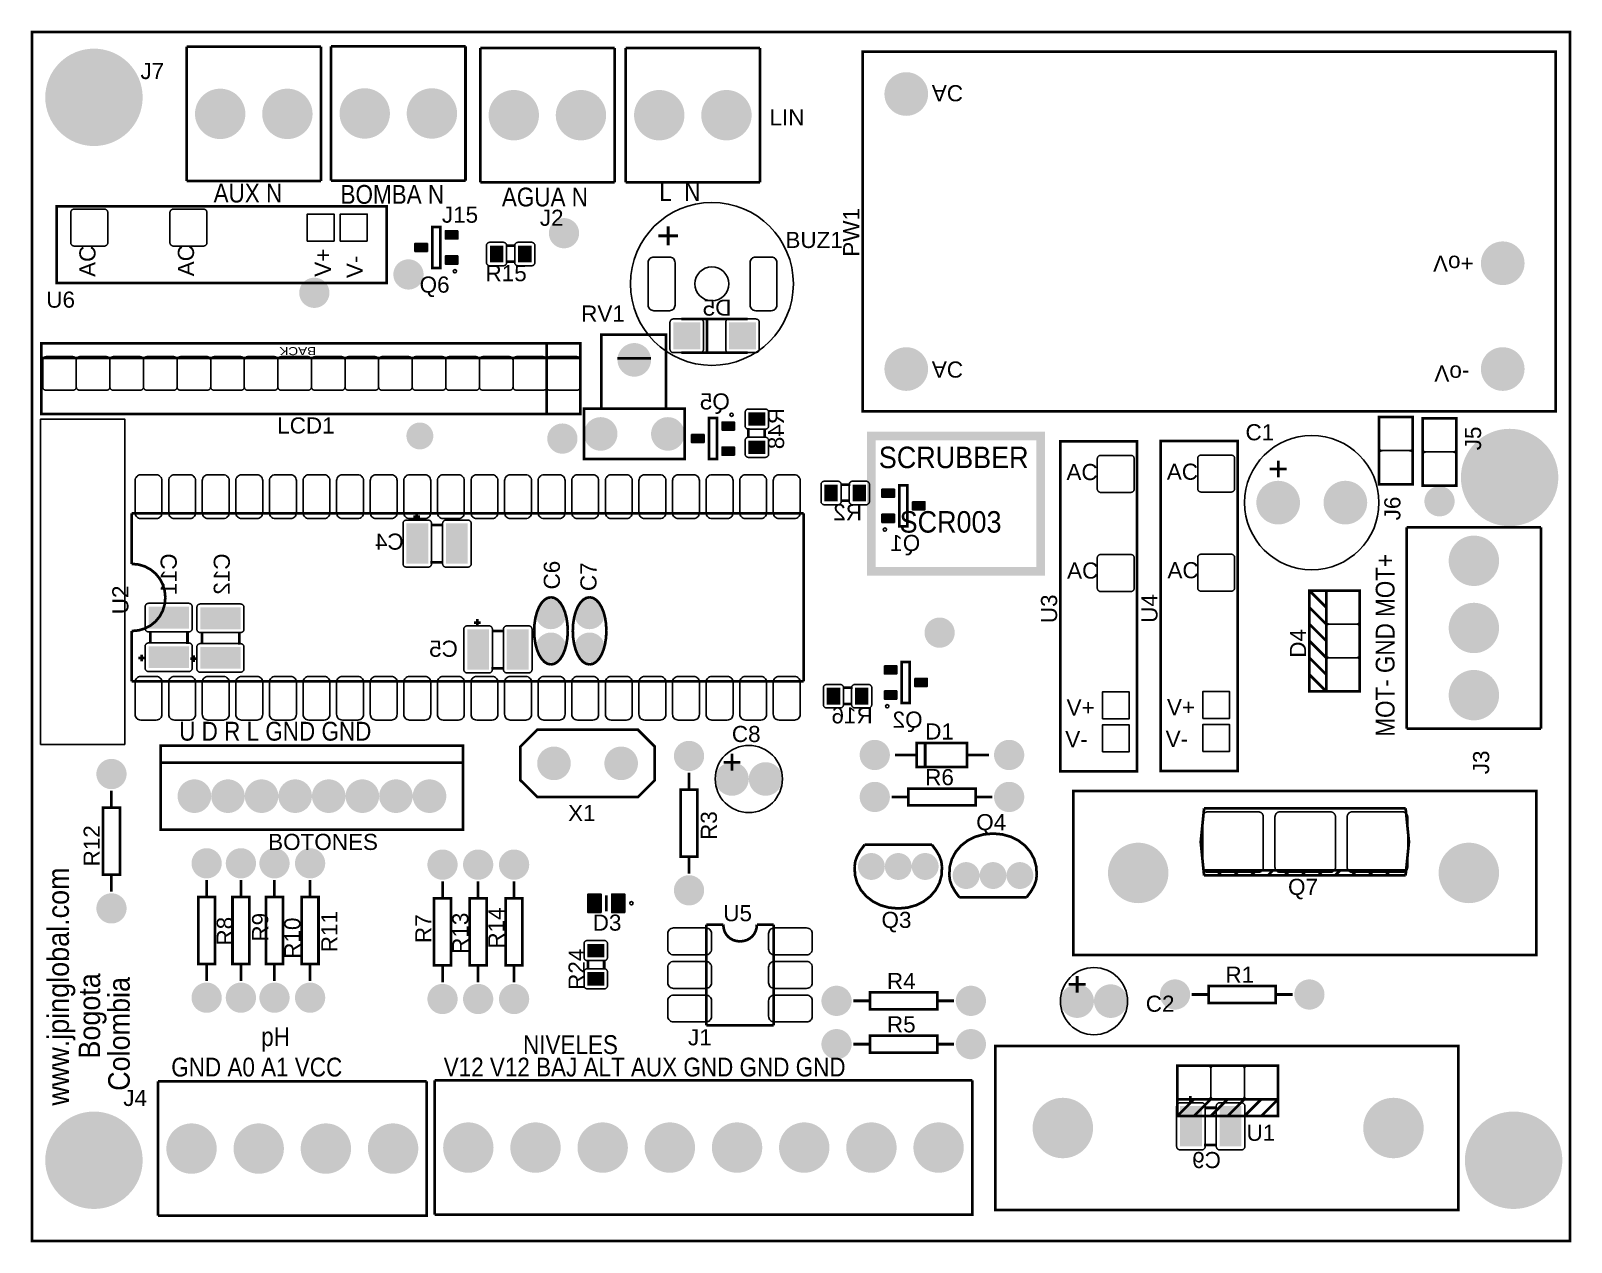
# Model space of a CAD drawing. Header units: inches. Extents: x -2.29 to 2.29, y -1.8 to 1.8.
import ezdxf

# ---------------------------------------------------------------- set-up
doc = ezdxf.new("R2010")
doc.units = ezdxf.units.IN
doc.layers.get('0').update_dxf_attribs({"linetype": 'CONTINUOUS'})

msp = doc.modelspace()

# ---------------------------------------------------------------- texts
for s, height, width, p in [('J7', 0.048, 1.041667, (-1.96646, 1.659802)), ('J7', 0.048, 1.041667, (-1.96646, 1.659802)), ('J7', 0.048, 1.041667, (-1.96646, 1.659802)), ('LIN', 0.048, 1.041667, (-0.093822, 1.522007)), ('LIN', 0.048, 1.041667, (-0.093822, 1.522007)), ('LIN', 0.048, 1.041667, (-0.093822, 1.522007)), ('AUX N', 0.056, 0.892857, (-1.748744, 1.292314)), ('AUX N', 0.056, 0.892857, (-1.748744, 1.292314)), ('AUX N', 0.056, 0.892857, (-1.748744, 1.292314)), ('BOMBA N', 0.056, 0.892857, (-1.370791, 1.288377)), ('BOMBA N', 0.056, 0.892857, (-1.370791, 1.288377)), ('BOMBA N', 0.056, 0.892857, (-1.370791, 1.288377)), ('AGUA N', 0.056, 0.892857, (-0.890476, 1.280503)), ('AGUA N', 0.056, 0.892857, (-0.890476, 1.280503)), ('AGUA N', 0.056, 0.892857, (-0.890476, 1.280503)), ('L  N', 0.056, 0.892857, (-0.421972, 1.296251)), ('L  N', 0.056, 0.892857, (-0.421972, 1.296251)), ('L  N', 0.056, 0.892857, (-0.421972, 1.296251)), ('J15', 0.048, 1.041667, (-1.069027, 1.231905)), ('J15', 0.048, 1.041667, (-1.069027, 1.231905)), ('J15', 0.048, 1.041667, (-1.069027, 1.231905)), ('J2', 0.048, 1.041667, (-0.777484, 1.222794)), ('J2', 0.048, 1.041667, (-0.777484, 1.222794)), ('J2', 0.048, 1.041667, (-0.777484, 1.222794)), ('+', 0.08, 1.125, (-0.430574, 1.154405)), ('+', 0.08, 1.125, (-0.430574, 1.154405)), ('+', 0.08, 1.125, (-0.430574, 1.154405)), ('BUZ1', 0.048, 1.041667, (-0.046322, 1.156813)), ('BUZ1', 0.048, 1.041667, (-0.046322, 1.156813)), ('BUZ1', 0.048, 1.041667, (-0.046322, 1.156813)), ('R15', 0.048, 1.041667, (-0.939224, 1.057779)), ('R15', 0.048, 1.041667, (-0.939224, 1.057779)), ('R15', 0.048, 1.041667, (-0.939224, 1.057779)), ('Q6', 0.048, 1.041667, (-1.135358, 1.023755)), ('Q6', 0.048, 1.041667, (-1.135358, 1.023755)), ('Q6', 0.048, 1.041667, (-1.135358, 1.023755)), ('U6', 0.048, 1.041667, (-2.24672, 0.979031)), ('U6', 0.048, 1.041667, (-2.24672, 0.979031)), ('U6', 0.048, 1.041667, (-2.24672, 0.979031)), ('RV1', 0.048, 1.041667, (-0.654366, 0.93755)), ('RV1', 0.048, 1.041667, (-0.654366, 0.93755)), ('RV1', 0.048, 1.041667, (-0.654366, 0.93755)), ('LCD1', 0.048, 1.041667, (-1.559366, 0.604346)), ('LCD1', 0.048, 1.041667, (-1.559366, 0.604346)), ('LCD1', 0.048, 1.041667, (-1.559366, 0.604346)), ('C1', 0.048, 1.041667, (1.323304, 0.584149)), ('C1', 0.048, 1.041667, (1.323304, 0.584149)), ('C1', 0.048, 1.041667, (1.323304, 0.584149)), ('SCRUBBER', 0.064, 0.9375, (0.231634, 0.501267)), ('SCRUBBER', 0.064, 0.9375, (0.231634, 0.501267)), ('SCRUBBER', 0.064, 0.9375, (0.231634, 0.501267)), ('AC', 0.048, 1.041667, (0.790241, 0.4657)), ('AC', 0.048, 1.041667, (0.790241, 0.4657)), ('AC', 0.048, 1.041667, (0.790241, 0.4657)), ('AC', 0.048, 1.041667, (1.089036, 0.466637)), ('AC', 0.048, 1.041667, (1.089036, 0.466637)), ('AC', 0.048, 1.041667, (1.089036, 0.466637)), ('SCR003', 0.064, 0.9375, (0.293634, 0.309267)), ('SCR003', 0.064, 0.9375, (0.293634, 0.309267)), ('SCR003', 0.064, 0.9375, (0.293634, 0.309267)), ('AC', 0.048, 1.041667, (0.792115, 0.172424)), ('AC', 0.048, 1.041667, (0.792115, 0.172424)), ('AC', 0.048, 1.041667, (0.792115, 0.172424)), ('AC', 0.048, 1.041667, (1.09091, 0.173361)), ('AC', 0.048, 1.041667, (1.09091, 0.173361)), ('AC', 0.048, 1.041667, (1.09091, 0.173361)), ('V+', 0.048, 1.041667, (0.790619, -0.235276)), ('V+', 0.048, 1.041667, (0.790619, -0.235276)), ('V+', 0.048, 1.041667, (0.790619, -0.235276)), ('V+', 0.048, 1.041667, (1.089414, -0.234339)), ('V+', 0.048, 1.041667, (1.089414, -0.234339)), ('V+', 0.048, 1.041667, (1.089414, -0.234339)), ('U D R L GND GND', 0.056, 0.892857, (-1.851106, -0.310048)), ('U D R L GND GND', 0.056, 0.892857, (-1.851106, -0.310048)), ('U D R L GND GND', 0.056, 0.892857, (-1.851106, -0.310048)), ('C8', 0.048, 1.041667, (-0.205799, -0.314213)), ('C8', 0.048, 1.041667, (-0.205799, -0.314213)), ('C8', 0.048, 1.041667, (-0.205799, -0.314213)), ('D1', 0.048, 1.041667, (0.369634, -0.306733)), ('D1', 0.048, 1.041667, (0.369634, -0.306733)), ('D1', 0.048, 1.041667, (0.369634, -0.306733)), ('V-', 0.048, 1.041667, (0.786681, -0.329765)), ('V-', 0.048, 1.041667, (0.786681, -0.329765)), ('V-', 0.048, 1.041667, (0.786681, -0.329765)), ('V-', 0.048, 1.041667, (1.085477, -0.328828)), ('V-', 0.048, 1.041667, (1.085477, -0.328828)), ('V-', 0.048, 1.041667, (1.085477, -0.328828)), ('R6', 0.048, 1.041667, (0.369634, -0.442733)), ('R6', 0.048, 1.041667, (0.369634, -0.442733)), ('R6', 0.048, 1.041667, (0.369634, -0.442733)), ('X1', 0.048, 1.041667, (-0.693366, -0.549733)), ('X1', 0.048, 1.041667, (-0.693366, -0.549733)), ('X1', 0.048, 1.041667, (-0.693366, -0.549733)), ('Q4', 0.048, 1.041667, (0.521634, -0.576733)), ('Q4', 0.048, 1.041667, (0.521634, -0.576733)), ('Q4', 0.048, 1.041667, (0.521634, -0.576733)), ('BOTONES', 0.048, 1.041667, (-1.586304, -0.635551)), ('BOTONES', 0.048, 1.041667, (-1.586304, -0.635551)), ('BOTONES', 0.048, 1.041667, (-1.586304, -0.635551)), ('Q7', 0.048, 1.041667, (1.449941, -0.769442)), ('Q7', 0.048, 1.041667, (1.449941, -0.769442)), ('Q7', 0.048, 1.041667, (1.449941, -0.769442)), ('U5', 0.048, 1.041667, (-0.231366, -0.847733)), ('U5', 0.048, 1.041667, (-0.231366, -0.847733)), ('U5', 0.048, 1.041667, (-0.231366, -0.847733)), ('Q3', 0.048, 1.041667, (0.239634, -0.867733)), ('Q3', 0.048, 1.041667, (0.239634, -0.867733)), ('Q3', 0.048, 1.041667, (0.239634, -0.867733)), ('D3', 0.048, 1.041667, (-0.620102, -0.875851)), ('D3', 0.048, 1.041667, (-0.620102, -0.875851)), ('D3', 0.048, 1.041667, (-0.620102, -0.875851)), ('R4', 0.048, 1.041667, (0.255823, -1.04978)), ('R4', 0.048, 1.041667, (0.255823, -1.04978)), ('R4', 0.048, 1.041667, (0.255823, -1.04978)), ('R1', 0.048, 1.041667, (1.263461, -1.030946)), ('R1', 0.048, 1.041667, (1.263461, -1.030946)), ('R1', 0.048, 1.041667, (1.263461, -1.030946)), ('C2', 0.048, 1.041667, (1.026485, -1.117363)), ('C2', 0.048, 1.041667, (1.026485, -1.117363)), ('C2', 0.048, 1.041667, (1.026485, -1.117363)), ('R5', 0.048, 1.041667, (0.255823, -1.17878)), ('R5', 0.048, 1.041667, (0.255823, -1.17878)), ('R5', 0.048, 1.041667, (0.255823, -1.17878)), ('pH', 0.056, 0.892857, (-1.607011, -1.219497)), ('pH', 0.056, 0.892857, (-1.607011, -1.219497)), ('pH', 0.056, 0.892857, (-1.607011, -1.219497)), ('NIVELES', 0.056, 0.892857, (-0.827484, -1.243119)), ('NIVELES', 0.056, 0.892857, (-0.827484, -1.243119)), ('NIVELES', 0.056, 0.892857, (-0.827484, -1.243119)), ('J1', 0.048, 1.041667, (-0.336429, -1.217245)), ('J1', 0.048, 1.041667, (-0.336429, -1.217245)), ('J1', 0.048, 1.041667, (-0.336429, -1.217245)), ('GND A0 A1 VCC', 0.056, 0.892857, (-1.874728, -1.310048)), ('GND A0 A1 VCC', 0.056, 0.892857, (-1.874728, -1.310048)), ('GND A0 A1 VCC', 0.056, 0.892857, (-1.874728, -1.310048)), ('V12 V12 BAJ ALT AUX GND GND GND', 0.056, 0.892857, (-1.063704, -1.310048)), ('V12 V12 BAJ ALT AUX GND GND GND', 0.056, 0.892857, (-1.063704, -1.310048)), ('V12 V12 BAJ ALT AUX GND GND GND', 0.056, 0.892857, (-1.063704, -1.310048)), ('J4', 0.048, 1.041667, (-2.017515, -1.397804)), ('J4', 0.048, 1.041667, (-2.017515, -1.397804)), ('J4', 0.048, 1.041667, (-2.017515, -1.397804)), ('U1', 0.048, 1.041667, (1.326394, -1.501555)), ('U1', 0.048, 1.041667, (1.326394, -1.501555)), ('U1', 0.048, 1.041667, (1.326394, -1.501555))]:
    msp.add_text(s, height=height, dxfattribs=dict(width=width)).set_placement(p)
at = {"text_generation_flag": 2, "width": 1.041667}
for s, rotation, p in [('AC', -180, (0.389472, 1.641689)), ('AC', -180, (0.389472, 1.641689)), ('AC', -180, (0.389472, 1.641689)), ('Vo+', -180, (1.881598, 1.133815)), ('Vo+', -180, (1.881598, 1.133815)), ('Vo+', -180, (1.881598, 1.133815)), ('AC', -180, (0.389472, 0.818854)), ('AC', -180, (0.389472, 0.818854)), ('AC', -180, (0.389472, 0.818854)), ('Vo-', -180, (1.885535, 0.807043)), ('Vo-', -180, (1.885535, 0.807043)), ('Vo-', -180, (1.885535, 0.807043)), ('R48', 90, (-0.050374, 0.680338)), ('R48', 90, (-0.050374, 0.680338)), ('R48', 90, (-0.050374, 0.680338)), ('C11', 90, (-1.858366, 0.247267)), ('C11', 90, (-1.858366, 0.247267)), ('C11', 90, (-1.858366, 0.247267)), ('C12', 90, (-1.700366, 0.247267)), ('C12', 90, (-1.700366, 0.247267)), ('C12', 90, (-1.700366, 0.247267))]:
    msp.add_text(s, height=0.048, rotation=rotation, dxfattribs=at).set_placement(p)
for s, height, rotation, width, p in [('PW1', 0.048, 90, 1.041667, (0.173465, 1.130791)), ('PW1', 0.048, 90, 1.041667, (0.173465, 1.130791)), ('PW1', 0.048, 90, 1.041667, (0.173465, 1.130791)), ('AC', 0.048, 90, 1.041667, (-2.100326, 1.070669)), ('AC', 0.048, 90, 1.041667, (-2.100326, 1.070669)), ('AC', 0.048, 90, 1.041667, (-2.100326, 1.070669)), ('AC', 0.048, 90, 1.041667, (-1.807051, 1.072543)), ('AC', 0.048, 90, 1.041667, (-1.807051, 1.072543)), ('AC', 0.048, 90, 1.041667, (-1.807051, 1.072543)), ('V+', 0.048, 90, 1.041667, (-1.39935, 1.071046)), ('V+', 0.048, 90, 1.041667, (-1.39935, 1.071046)), ('V+', 0.048, 90, 1.041667, (-1.39935, 1.071046)), ('V-', 0.048, 90, 1.041667, (-1.304862, 1.067109)), ('V-', 0.048, 90, 1.041667, (-1.304862, 1.067109)), ('V-', 0.048, 90, 1.041667, (-1.304862, 1.067109)), ('BACK', 0.024, 180, 1.25, (-1.443586, 0.861708)), ('BACK', 0.024, 180, 1.25, (-1.443586, 0.861708)), ('BACK', 0.024, 180, 1.25, (-1.443586, 0.861708)), ('J5', 0.048, 90, 1.041667, (2.024611, 0.554527)), ('J5', 0.048, 90, 1.041667, (2.024611, 0.554527)), ('J5', 0.048, 90, 1.041667, (2.024611, 0.554527)), ('J6', 0.048, 90, 1.041667, (1.784453, 0.345865)), ('J6', 0.048, 90, 1.041667, (1.784453, 0.345865)), ('J6', 0.048, 90, 1.041667, (1.784453, 0.345865)), ('MOT- GND MOT+', 0.056, 90, 0.892857, (1.767012, -0.298229)), ('MOT- GND MOT+', 0.056, 90, 0.892857, (1.767012, -0.298229)), ('MOT- GND MOT+', 0.056, 90, 0.892857, (1.767012, -0.298229)), ('C6', 0.048, 90, 1.041667, (-0.717752, 0.139995)), ('C6', 0.048, 90, 1.041667, (-0.717752, 0.139995)), ('C6', 0.048, 90, 1.041667, (-0.717752, 0.139995)), ('C7', 0.048, 90, 1.041667, (-0.608791, 0.135121)), ('C7', 0.048, 90, 1.041667, (-0.608791, 0.135121)), ('C7', 0.048, 90, 1.041667, (-0.608791, 0.135121)), ('U2', 0.048, 90, 1.041667, (-2.002366, 0.066267)), ('U2', 0.048, 90, 1.041667, (-2.002366, 0.066267)), ('U2', 0.048, 90, 1.041667, (-2.002366, 0.066267)), ('U3', 0.048, 90, 1.041667, (0.762351, 0.039653)), ('U3', 0.048, 90, 1.041667, (0.762351, 0.039653)), ('U3', 0.048, 90, 1.041667, (0.762351, 0.039653)), ('U4', 0.048, 90, 1.041667, (1.061146, 0.04059)), ('U4', 0.048, 90, 1.041667, (1.061146, 0.04059)), ('U4', 0.048, 90, 1.041667, (1.061146, 0.04059)), ('D4', 0.048, 90, 1.041667, (1.503461, -0.06319)), ('D4', 0.048, 90, 1.041667, (1.503461, -0.06319)), ('D4', 0.048, 90, 1.041667, (1.503461, -0.06319)), ('J3', 0.048, 90, 1.041667, (2.048626, -0.410097)), ('J3', 0.048, 90, 1.041667, (2.048626, -0.410097)), ('J3', 0.048, 90, 1.041667, (2.048626, -0.410097)), ('R3', 0.048, 90, 1.041667, (-0.250366, -0.605733)), ('R3', 0.048, 90, 1.041667, (-0.250366, -0.605733)), ('R3', 0.048, 90, 1.041667, (-0.250366, -0.605733)), ('R12', 0.048, 90, 1.041667, (-2.087665, -0.684481)), ('R12', 0.048, 90, 1.041667, (-2.087665, -0.684481)), ('R12', 0.048, 90, 1.041667, (-2.087665, -0.684481)), ('www.jpinglobal.com', 0.064, 90, 0.9375, (-2.179366, -1.396733)), ('www.jpinglobal.com', 0.064, 90, 0.9375, (-2.179366, -1.396733)), ('www.jpinglobal.com', 0.064, 90, 0.9375, (-2.179366, -1.396733)), ('R11', 0.048, 90, 1.041667, (-1.380232, -0.940024)), ('R11', 0.048, 90, 1.041667, (-1.380232, -0.940024)), ('R11', 0.048, 90, 1.041667, (-1.380232, -0.940024)), ('R13', 0.048, 90, 1.041667, (-0.990193, -0.944835)), ('R13', 0.048, 90, 1.041667, (-0.990193, -0.944835)), ('R13', 0.048, 90, 1.041667, (-0.990193, -0.944835)), ('R14', 0.048, 90, 1.041667, (-0.883256, -0.929276)), ('R14', 0.048, 90, 1.041667, (-0.883256, -0.929276)), ('R14', 0.048, 90, 1.041667, (-0.883256, -0.929276)), ('R8', 0.048, 90, 1.041667, (-1.691358, -0.920143)), ('R8', 0.048, 90, 1.041667, (-1.691358, -0.920143)), ('R8', 0.048, 90, 1.041667, (-1.691358, -0.920143)), ('R9', 0.048, 90, 1.041667, (-1.586169, -0.908457)), ('R9', 0.048, 90, 1.041667, (-1.586169, -0.908457)), ('R9', 0.048, 90, 1.041667, (-1.586169, -0.908457)), ('R10', 0.048, 90, 1.041667, (-1.490232, -0.95952)), ('R10', 0.048, 90, 1.041667, (-1.490232, -0.95952)), ('R10', 0.048, 90, 1.041667, (-1.490232, -0.95952)), ('R7', 0.048, 90, 1.041667, (-1.10013, -0.912772)), ('R7', 0.048, 90, 1.041667, (-1.10013, -0.912772)), ('R7', 0.048, 90, 1.041667, (-1.10013, -0.912772)), ('R24', 0.048, 90, 1.041667, (-0.643948, -1.052157)), ('R24', 0.048, 90, 1.041667, (-0.643948, -1.052157)), ('R24', 0.048, 90, 1.041667, (-0.643948, -1.052157)), ('Bogota', 0.064, 90, 0.9375, (-2.086366, -1.256733)), ('Bogota', 0.064, 90, 0.9375, (-2.086366, -1.256733)), ('Bogota', 0.064, 90, 0.9375, (-2.086366, -1.256733)), ('Colombia', 0.064, 90, 0.9375, (-1.998366, -1.352733)), ('Colombia', 0.064, 90, 0.9375, (-1.998366, -1.352733)), ('Colombia', 0.064, 90, 0.9375, (-1.998366, -1.352733))]:
    msp.add_text(s, height=height, rotation=rotation, dxfattribs=dict(width=width)).set_placement(p)
for s, p in [('D5', (-0.207118, 0.95535)), ('D5', (-0.207118, 0.95535)), ('D5', (-0.207118, 0.95535)), ('Q5', (-0.211948, 0.675865)), ('Q5', (-0.211948, 0.675865)), ('Q5', (-0.211948, 0.675865)), ('R2', (0.181634, 0.346267)), ('R2', (0.181634, 0.346267)), ('R2', (0.181634, 0.346267)), ('C4', (-1.182941, 0.258464)), ('C4', (-1.182941, 0.258464)), ('C4', (-1.182941, 0.258464)), ('Q1', (0.35491, 0.254558)), ('Q1', (0.35491, 0.254558)), ('Q1', (0.35491, 0.254558)), ('C5', (-1.021523, -0.060434)), ('C5', (-1.021523, -0.060434)), ('C5', (-1.021523, -0.060434)), ('R16', (0.213634, -0.258733)), ('R16', (0.213634, -0.258733)), ('R16', (0.213634, -0.258733)), ('Q2', (0.36191, -0.271442)), ('Q2', (0.36191, -0.271442)), ('Q2', (0.36191, -0.271442)), ('C9', (1.25013, -1.582798)), ('C9', (1.25013, -1.582798)), ('C9', (1.25013, -1.582798))]:
    msp.add_text(s, height=0.048, dxfattribs=at).set_placement(p)

# ---------------------------------------------------------------- blocks, each defined once
blk = doc.blocks.new('RPAD')
blk.add_trace([(-0.5, -0.5), (-0.5, 0.5), (0.5, -0.5), (0.5, 0.5)])
blk = doc.blocks.new('EPAD')
at = {"const_width": 0.5}
blk.add_lwpolyline([(-0.25, 0, 1), (0.25, 0, 1)], format="xyb", close=True, dxfattribs=at)

# ---------------------------------------------------------------- linework, layer by layer
for points, const_width in [([(-2.288843, -1.799429), (2.288843, -1.799429), (2.288843, 1.799429), (-2.288843, 1.799429), (-2.288843, -1.799429)], 0.008), ([(-2.288843, -1.799429), (2.288843, -1.799429), (2.288843, 1.799429), (-2.288843, 1.799429), (-2.288843, -1.799429)], 0.008), ([(-2.288843, -1.799429), (2.288843, -1.799429), (2.288843, 1.799429), (-2.288843, 1.799429), (-2.288843, -1.799429)], 0.008), ([(-1.829059, 1.756102), (-1.829059, 1.356102)], 0.008), ([(-1.829059, 1.756102), (-1.429059, 1.756102)], 0.008), ([(-1.829059, 1.756102), (-1.829059, 1.356102)], 0.008), ([(-1.829059, 1.756102), (-1.429059, 1.756102)], 0.008), ([(-1.829059, 1.756102), (-1.829059, 1.356102)], 0.008), ([(-1.829059, 1.756102), (-1.429059, 1.756102)], 0.008), ([(-1.429059, 1.756102), (-1.429059, 1.356102)], 0.008), ([(-1.429059, 1.756102), (-1.429059, 1.356102)], 0.008), ([(-1.429059, 1.756102), (-1.429059, 1.356102)], 0.008), ([(-1.398752, 1.757338), (-1.398752, 1.357338)], 0.008), ([(-1.398752, 1.757338), (-0.998752, 1.757338)], 0.008), ([(-1.398752, 1.757338), (-1.398752, 1.357338)], 0.008), ([(-1.398752, 1.757338), (-0.998752, 1.757338)], 0.008), ([(-1.398752, 1.757338), (-1.398752, 1.357338)], 0.008), ([(-1.398752, 1.757338), (-0.998752, 1.757338)], 0.008), ([(-0.998752, 1.757338), (-0.998752, 1.357338)], 0.008), ([(-0.998752, 1.757338), (-0.998752, 1.357338)], 0.008), ([(-0.998752, 1.757338), (-0.998752, 1.357338)], 0.008), ([(-0.955043, 1.752165), (-0.955043, 1.352165)], 0.008), ([(-0.955043, 1.752165), (-0.555043, 1.752165)], 0.008), ([(-0.955043, 1.752165), (-0.955043, 1.352165)], 0.008), ([(-0.955043, 1.752165), (-0.555043, 1.752165)], 0.008), ([(-0.955043, 1.752165), (-0.955043, 1.352165)], 0.008), ([(-0.955043, 1.752165), (-0.555043, 1.752165)], 0.008), ([(-0.555043, 1.752165), (-0.555043, 1.352165)], 0.008), ([(-0.555043, 1.752165), (-0.555043, 1.352165)], 0.008), ([(-0.555043, 1.752165), (-0.555043, 1.352165)], 0.008), ([(-0.521972, 1.752165), (-0.521972, 1.352165)], 0.008), ([(-0.521972, 1.752165), (-0.121972, 1.752165)], 0.008), ([(-0.521972, 1.752165), (-0.521972, 1.352165)], 0.008), ([(-0.521972, 1.752165), (-0.121972, 1.752165)], 0.008), ([(-0.521972, 1.752165), (-0.521972, 1.352165)], 0.008), ([(-0.521972, 1.752165), (-0.121972, 1.752165)], 0.008), ([(-0.121972, 1.752165), (-0.121972, 1.352165)], 0.008), ([(-0.121972, 1.752165), (-0.121972, 1.352165)], 0.008), ([(-0.121972, 1.752165), (-0.121972, 1.352165)], 0.008), ([(0.183465, 0.670358), (2.246457, 0.670358), (2.246457, 1.741224), (0.183465, 1.741224), (0.183465, 0.670358)], 0.008), ([(0.183465, 0.670358), (2.246457, 0.670358), (2.246457, 1.741224), (0.183465, 1.741224), (0.183465, 0.670358)], 0.008), ([(0.183465, 0.670358), (2.246457, 0.670358), (2.246457, 1.741224), (0.183465, 1.741224), (0.183465, 0.670358)], 0.008), ([(-1.829059, 1.356102), (-1.429059, 1.356102)], 0.008), ([(-1.829059, 1.356102), (-1.429059, 1.356102)], 0.008), ([(-1.829059, 1.356102), (-1.429059, 1.356102)], 0.008), ([(-1.398752, 1.357338), (-0.998752, 1.357338)], 0.008), ([(-1.398752, 1.357338), (-0.998752, 1.357338)], 0.008), ([(-1.398752, 1.357338), (-0.998752, 1.357338)], 0.008), ([(-0.955043, 1.352165), (-0.555043, 1.352165)], 0.008), ([(-0.955043, 1.352165), (-0.555043, 1.352165)], 0.008), ([(-0.955043, 1.352165), (-0.555043, 1.352165)], 0.008), ([(-0.521972, 1.352165), (-0.121972, 1.352165)], 0.008), ([(-0.521972, 1.352165), (-0.121972, 1.352165)], 0.008), ([(-0.521972, 1.352165), (-0.121972, 1.352165)], 0.008), ([(-2.215563, 1.052779), (-1.232996, 1.052779), (-1.232996, 1.281125), (-2.215563, 1.281125), (-2.215563, 1.052779)], 0.008), ([(-2.215563, 1.052779), (-1.232996, 1.052779), (-1.232996, 1.281125), (-2.215563, 1.281125), (-2.215563, 1.052779)], 0.008), ([(-2.215563, 1.052779), (-1.232996, 1.052779), (-1.232996, 1.281125), (-2.215563, 1.281125), (-2.215563, 1.052779)], 0.008), ([(-1.073547, 1.219487), (-1.097169, 1.219487), (-1.097169, 1.09744), (-1.073547, 1.09744), (-1.073547, 1.219487)], 0.007874), ([(-1.073547, 1.219487), (-1.097169, 1.219487), (-1.097169, 1.09744), (-1.073547, 1.09744), (-1.073547, 1.219487)], 0.007874), ([(-1.073547, 1.219487), (-1.097169, 1.219487), (-1.097169, 1.09744), (-1.073547, 1.09744), (-1.073547, 1.219487)], 0.007874), ([(-0.851224, 1.163779), (-0.879224, 1.163779)], 0.008), ([(-0.851224, 1.163779), (-0.879224, 1.163779)], 0.008), ([(-0.851224, 1.163779), (-0.879224, 1.163779)], 0.008), ([(-0.851224, 1.115779), (-0.878224, 1.115779)], 0.008), ([(-0.851224, 1.115779), (-0.878224, 1.115779)], 0.008), ([(-0.851224, 1.115779), (-0.878224, 1.115779)], 0.008), ([(-0.159118, 0.94535), (-0.356118, 0.94535)], 0.008), ([(-0.159118, 0.94535), (-0.356118, 0.94535)], 0.008), ([(-0.159118, 0.94535), (-0.356118, 0.94535)], 0.008), ([(-0.280118, 0.94535), (-0.280118, 0.84535)], 0.008), ([(-0.280118, 0.94535), (-0.280118, 0.84535)], 0.008), ([(-0.280118, 0.94535), (-0.280118, 0.84535)], 0.008), ([(-2.261366, 0.662346), (-0.657366, 0.662346), (-0.657366, 0.872582), (-2.261366, 0.872582), (-2.261366, 0.662346)], 0.008), ([(-2.261366, 0.662346), (-0.657366, 0.662346), (-0.657366, 0.872582), (-2.261366, 0.872582), (-2.261366, 0.662346)], 0.008), ([(-2.261366, 0.662346), (-0.657366, 0.662346), (-0.657366, 0.872582), (-2.261366, 0.872582), (-2.261366, 0.662346)], 0.008), ([(-0.757366, 0.666283), (-0.757366, 0.868645)], 0.008), ([(-0.757366, 0.666283), (-0.757366, 0.868645)], 0.008), ([(-0.757366, 0.666283), (-0.757366, 0.868645)], 0.008), ([(-0.594791, 0.677944), (-0.401878, 0.677944), (-0.401878, 0.898417), (-0.594791, 0.898417), (-0.594791, 0.677944)], 0.008), ([(-0.594791, 0.677944), (-0.401878, 0.677944), (-0.401878, 0.898417), (-0.594791, 0.898417), (-0.594791, 0.677944)], 0.008), ([(-0.594791, 0.677944), (-0.401878, 0.677944), (-0.401878, 0.898417), (-0.594791, 0.898417), (-0.594791, 0.677944)], 0.008), ([(-0.660122, 0.829275), (-2.258547, 0.829275)], 0.008), ([(-0.660122, 0.829275), (-2.258547, 0.829275)], 0.008), ([(-0.660122, 0.829275), (-2.258547, 0.829275)], 0.008), ([(-0.546366, 0.828141), (-0.446366, 0.828141)], 0.008), ([(-0.546366, 0.828141), (-0.446366, 0.828141)], 0.008), ([(-0.546366, 0.828141), (-0.446366, 0.828141)], 0.008), ([(-0.356118, 0.84535), (-0.159118, 0.84535)], 0.008), ([(-0.356118, 0.84535), (-0.159118, 0.84535)], 0.008), ([(-0.356118, 0.84535), (-0.159118, 0.84535)], 0.008), ([(-0.646366, 0.528141), (-0.346366, 0.528141), (-0.346366, 0.678141), (-0.646366, 0.678141), (-0.646366, 0.528141)], 0.008), ([(-0.646366, 0.528141), (-0.346366, 0.528141), (-0.346366, 0.678141), (-0.646366, 0.678141), (-0.646366, 0.528141)], 0.008), ([(-0.646366, 0.528141), (-0.346366, 0.528141), (-0.346366, 0.678141), (-0.646366, 0.678141), (-0.646366, 0.528141)], 0.008), ([(-0.250137, 0.528133), (-0.273759, 0.528133), (-0.273759, 0.65018), (-0.250137, 0.65018), (-0.250137, 0.528133)], 0.007874), ([(-0.250137, 0.528133), (-0.273759, 0.528133), (-0.273759, 0.65018), (-0.250137, 0.65018), (-0.250137, 0.528133)], 0.007874), ([(-0.250137, 0.528133), (-0.273759, 0.528133), (-0.273759, 0.65018), (-0.250137, 0.65018), (-0.250137, 0.528133)], 0.007874), ([(1.720941, 0.453346), (1.820941, 0.453346), (1.820941, 0.653346), (1.720941, 0.653346), (1.720941, 0.453346)], 0.008), ([(1.720941, 0.453346), (1.820941, 0.453346), (1.820941, 0.653346), (1.720941, 0.653346), (1.720941, 0.453346)], 0.008), ([(1.720941, 0.453346), (1.820941, 0.453346), (1.820941, 0.653346), (1.720941, 0.653346), (1.720941, 0.453346)], 0.008), ([(1.850863, 0.449409), (1.950863, 0.449409), (1.950863, 0.649409), (1.850863, 0.649409), (1.850863, 0.449409)], 0.008), ([(1.850863, 0.449409), (1.950863, 0.449409), (1.950863, 0.649409), (1.850863, 0.649409), (1.850863, 0.449409)], 0.008), ([(1.850863, 0.449409), (1.950863, 0.449409), (1.950863, 0.649409), (1.850863, 0.649409), (1.850863, 0.449409)], 0.008), ([(-0.156374, 0.592338), (-0.156374, 0.620338)], 0.008), ([(-0.156374, 0.592338), (-0.156374, 0.620338)], 0.008), ([(-0.156374, 0.592338), (-0.156374, 0.620338)], 0.008), ([(-0.108374, 0.592338), (-0.108374, 0.619338)], 0.008), ([(-0.108374, 0.592338), (-0.108374, 0.619338)], 0.008), ([(-0.108374, 0.592338), (-0.108374, 0.619338)], 0.008), ([(0.209634, 0.194267), (0.713634, 0.194267), (0.713634, 0.597267), (0.209634, 0.597267), (0.209634, 0.194267)], 0.026), ([(0.209634, 0.194267), (0.713634, 0.194267), (0.713634, 0.597267), (0.209634, 0.597267), (0.209634, 0.194267)], 0.026), ([(0.209634, 0.194267), (0.713634, 0.194267), (0.713634, 0.597267), (0.209634, 0.597267), (0.209634, 0.194267)], 0.026), ([(0.772351, -0.401631), (1.000697, -0.401631), (1.000697, 0.580936), (0.772351, 0.580936), (0.772351, -0.401631)], 0.008), ([(0.772351, -0.401631), (1.000697, -0.401631), (1.000697, 0.580936), (0.772351, 0.580936), (0.772351, -0.401631)], 0.008), ([(0.772351, -0.401631), (1.000697, -0.401631), (1.000697, 0.580936), (0.772351, 0.580936), (0.772351, -0.401631)], 0.008), ([(1.071146, -0.400694), (1.299493, -0.400694), (1.299493, 0.581873), (1.071146, 0.581873), (1.071146, -0.400694)], 0.008), ([(1.071146, -0.400694), (1.299493, -0.400694), (1.299493, 0.581873), (1.071146, 0.581873), (1.071146, -0.400694)], 0.008), ([(1.071146, -0.400694), (1.299493, -0.400694), (1.299493, 0.581873), (1.071146, 0.581873), (1.071146, -0.400694)], 0.008), ([(1.420548, 0.523621), (1.420548, 0.473621)], 0.008), ([(1.420548, 0.523621), (1.420548, 0.473621)], 0.008), ([(1.420548, 0.523621), (1.420548, 0.473621)], 0.008), ([(1.395548, 0.498621), (1.445548, 0.498621)], 0.008), ([(1.395548, 0.498621), (1.445548, 0.498621)], 0.008), ([(1.395548, 0.498621), (1.445548, 0.498621)], 0.008), ([(0.118634, 0.452267), (0.146634, 0.452267)], 0.008), ([(0.118634, 0.452267), (0.146634, 0.452267)], 0.008), ([(0.118634, 0.452267), (0.146634, 0.452267)], 0.008), ([(0.293099, 0.450291), (0.316721, 0.450291), (0.316721, 0.328243), (0.293099, 0.328243), (0.293099, 0.450291)], 0.007874), ([(0.293099, 0.450291), (0.316721, 0.450291), (0.316721, 0.328243), (0.293099, 0.328243), (0.293099, 0.450291)], 0.007874), ([(0.293099, 0.450291), (0.316721, 0.450291), (0.316721, 0.328243), (0.293099, 0.328243), (0.293099, 0.450291)], 0.007874), ([(-1.992366, 0.216267), (-1.992366, 0.366267)], 0.008), ([(-1.992366, 0.366267), (0.007634, 0.366267)], 0.008), ([(-1.992366, 0.216267), (-1.992366, 0.366267)], 0.008), ([(-1.992366, 0.366267), (0.007634, 0.366267)], 0.008), ([(-1.992366, 0.216267), (-1.992366, 0.366267)], 0.008), ([(-1.992366, 0.366267), (0.007634, 0.366267)], 0.008), ([(-1.144334, 0.346574), (-1.144334, 0.366574)], 0.008), ([(-1.144334, 0.346574), (-1.144334, 0.366574)], 0.008), ([(-1.144334, 0.346574), (-1.144334, 0.366574)], 0.008), ([(0.007634, 0.366267), (0.007634, -0.133733)], 0.008), ([(0.007634, 0.366267), (0.007634, -0.133733)], 0.008), ([(0.007634, 0.366267), (0.007634, -0.133733)], 0.008), ([(0.118634, 0.404267), (0.145634, 0.404267)], 0.008), ([(0.118634, 0.404267), (0.145634, 0.404267)], 0.008), ([(0.118634, 0.404267), (0.145634, 0.404267)], 0.008), ([(-1.134334, 0.356574), (-1.154334, 0.356574)], 0.008), ([(-1.134334, 0.356574), (-1.154334, 0.356574)], 0.008), ([(-1.134334, 0.356574), (-1.154334, 0.356574)], 0.008), ([(-1.064334, 0.331574), (-1.102334, 0.331574)], 0.008), ([(-1.064334, 0.331574), (-1.102334, 0.331574)], 0.008), ([(-1.064334, 0.331574), (-1.102334, 0.331574)], 0.008), ([(2.203225, 0.325393), (1.803225, 0.325393)], 0.008), ([(1.803225, 0.325393), (1.803225, -0.274607)], 0.008), ([(2.203225, 0.325393), (1.803225, 0.325393)], 0.008), ([(1.803225, 0.325393), (1.803225, -0.274607)], 0.008), ([(2.203225, 0.325393), (1.803225, 0.325393)], 0.008), ([(1.803225, 0.325393), (1.803225, -0.274607)], 0.008), ([(2.203225, -0.274607), (2.203225, 0.325393)], 0.008), ([(2.203225, -0.274607), (2.203225, 0.325393)], 0.008), ([(2.203225, -0.274607), (2.203225, 0.325393)], 0.008), ([(-1.892366, 0.116267), (-1.894366, 0.136642), (-1.900116, 0.155517), (-1.909241, 0.172517), (-1.921366, 0.187267), (-1.936116, 0.199392), (-1.953116, 0.208517), (-1.971991, 0.214267), (-1.992366, 0.216267)], 0.008), ([(-1.892366, 0.116267), (-1.894366, 0.136642), (-1.900116, 0.155517), (-1.909241, 0.172517), (-1.921366, 0.187267), (-1.936116, 0.199392), (-1.953116, 0.208517), (-1.971991, 0.214267), (-1.992366, 0.216267)], 0.008), ([(-1.892366, 0.116267), (-1.894366, 0.136642), (-1.900116, 0.155517), (-1.909241, 0.172517), (-1.921366, 0.187267), (-1.936116, 0.199392), (-1.953116, 0.208517), (-1.971991, 0.214267), (-1.992366, 0.216267)], 0.008), ([(-1.064334, 0.220574), (-1.103334, 0.220574)], 0.008), ([(-1.064334, 0.220574), (-1.103334, 0.220574)], 0.008), ([(-1.064334, 0.220574), (-1.103334, 0.220574)], 0.008), ([(1.563461, -0.16319), (1.663461, -0.16319), (1.663461, 0.13681), (1.563461, 0.13681), (1.563461, -0.16319), (1.513461, -0.16319), (1.513461, 0.13681), (1.563461, 0.13681)], 0.008), ([(1.563461, 0.08681), (1.513461, 0.13681)], 0.008), ([(1.563461, -0.16319), (1.663461, -0.16319), (1.663461, 0.13681), (1.563461, 0.13681), (1.563461, -0.16319), (1.513461, -0.16319), (1.513461, 0.13681), (1.563461, 0.13681)], 0.008), ([(1.563461, 0.08681), (1.513461, 0.13681)], 0.008), ([(1.563461, -0.16319), (1.663461, -0.16319), (1.663461, 0.13681), (1.563461, 0.13681), (1.563461, -0.16319), (1.513461, -0.16319), (1.513461, 0.13681), (1.563461, 0.13681)], 0.008), ([(1.563461, 0.08681), (1.513461, 0.13681)], 0.008), ([(-1.892366, 0.116267), (-1.894366, 0.095605), (-1.900116, 0.076595), (-1.909241, 0.059578), (-1.921366, 0.044892), (-1.936116, 0.032878), (-1.953116, 0.023876), (-1.971991, 0.018226), (-1.992366, 0.016267)], 0.008), ([(-1.892366, 0.116267), (-1.894366, 0.095605), (-1.900116, 0.076595), (-1.909241, 0.059578), (-1.921366, 0.044892), (-1.936116, 0.032878), (-1.953116, 0.023876), (-1.971991, 0.018226), (-1.992366, 0.016267)], 0.008), ([(-1.892366, 0.116267), (-1.894366, 0.095605), (-1.900116, 0.076595), (-1.909241, 0.059578), (-1.921366, 0.044892), (-1.936116, 0.032878), (-1.953116, 0.023876), (-1.971991, 0.018226), (-1.992366, 0.016267)], 0.008), ([(-0.744366, 0.116767), (-0.754553, 0.114767), (-0.763991, 0.109017), (-0.772491, 0.099892), (-0.779866, 0.087767), (-0.785928, 0.073017), (-0.790491, 0.056017), (-0.793366, 0.037142), (-0.794366, 0.016767)], 0.008), ([(-0.744366, 0.116767), (-0.754553, 0.114767), (-0.763991, 0.109017), (-0.772491, 0.099892), (-0.779866, 0.087767), (-0.785928, 0.073017), (-0.790491, 0.056017), (-0.793366, 0.037142), (-0.794366, 0.016767)], 0.008), ([(-0.744366, 0.116767), (-0.754553, 0.114767), (-0.763991, 0.109017), (-0.772491, 0.099892), (-0.779866, 0.087767), (-0.785928, 0.073017), (-0.790491, 0.056017), (-0.793366, 0.037142), (-0.794366, 0.016767)], 0.008), ([(-0.744366, 0.116767), (-0.734178, 0.114767), (-0.724741, 0.109017), (-0.716241, 0.099892), (-0.708866, 0.087767), (-0.702803, 0.073017), (-0.698241, 0.056017), (-0.695366, 0.037142), (-0.694366, 0.016767)], 0.008), ([(-0.744366, 0.116767), (-0.734178, 0.114767), (-0.724741, 0.109017), (-0.716241, 0.099892), (-0.708866, 0.087767), (-0.702803, 0.073017), (-0.698241, 0.056017), (-0.695366, 0.037142), (-0.694366, 0.016767)], 0.008), ([(-0.744366, 0.116767), (-0.734178, 0.114767), (-0.724741, 0.109017), (-0.716241, 0.099892), (-0.708866, 0.087767), (-0.702803, 0.073017), (-0.698241, 0.056017), (-0.695366, 0.037142), (-0.694366, 0.016767)], 0.008), ([(-0.629366, 0.116767), (-0.639553, 0.114767), (-0.648991, 0.109017), (-0.657491, 0.099892), (-0.664866, 0.087767), (-0.670928, 0.073017), (-0.675491, 0.056017), (-0.678366, 0.037142), (-0.679366, 0.016767)], 0.008), ([(-0.629366, 0.116767), (-0.639553, 0.114767), (-0.648991, 0.109017), (-0.657491, 0.099892), (-0.664866, 0.087767), (-0.670928, 0.073017), (-0.675491, 0.056017), (-0.678366, 0.037142), (-0.679366, 0.016767)], 0.008), ([(-0.629366, 0.116767), (-0.639553, 0.114767), (-0.648991, 0.109017), (-0.657491, 0.099892), (-0.664866, 0.087767), (-0.670928, 0.073017), (-0.675491, 0.056017), (-0.678366, 0.037142), (-0.679366, 0.016767)], 0.008), ([(-0.629366, 0.116767), (-0.619178, 0.114767), (-0.609741, 0.109017), (-0.601241, 0.099892), (-0.593866, 0.087767), (-0.587803, 0.073017), (-0.583241, 0.056017), (-0.580366, 0.037142), (-0.579366, 0.016767)], 0.008), ([(-0.629366, 0.116767), (-0.619178, 0.114767), (-0.609741, 0.109017), (-0.601241, 0.099892), (-0.593866, 0.087767), (-0.587803, 0.073017), (-0.583241, 0.056017), (-0.580366, 0.037142), (-0.579366, 0.016767)], 0.008), ([(-0.629366, 0.116767), (-0.619178, 0.114767), (-0.609741, 0.109017), (-0.601241, 0.099892), (-0.593866, 0.087767), (-0.587803, 0.073017), (-0.583241, 0.056017), (-0.580366, 0.037142), (-0.579366, 0.016767)], 0.008), ([(-0.963232, 0.031613), (-0.963232, 0.051613)], 0.008), ([(-0.963232, 0.031613), (-0.963232, 0.051613)], 0.008), ([(-0.963232, 0.031613), (-0.963232, 0.051613)], 0.008), ([(1.563461, 0.03681), (1.513461, 0.08681)], 0.008), ([(1.563461, 0.03681), (1.513461, 0.08681)], 0.008), ([(1.563461, 0.03681), (1.513461, 0.08681)], 0.008), ([(-1.992366, -0.133733), (-1.992366, 0.016267)], 0.008), ([(-1.992366, -0.133733), (-1.992366, 0.016267)], 0.008), ([(-1.992366, -0.133733), (-1.992366, 0.016267)], 0.008), ([(-1.937366, 0.016267), (-1.937366, -0.021733)], 0.008), ([(-1.937366, 0.016267), (-1.937366, -0.021733)], 0.008), ([(-1.937366, 0.016267), (-1.937366, -0.021733)], 0.008), ([(-1.826366, 0.016267), (-1.826366, -0.022733)], 0.008), ([(-1.826366, 0.016267), (-1.826366, -0.022733)], 0.008), ([(-1.826366, 0.016267), (-1.826366, -0.022733)], 0.008), ([(-1.783366, 0.014267), (-1.783366, -0.023733)], 0.008), ([(-1.783366, 0.014267), (-1.783366, -0.023733)], 0.008), ([(-1.783366, 0.014267), (-1.783366, -0.023733)], 0.008), ([(-1.672366, 0.014267), (-1.672366, -0.024733)], 0.008), ([(-1.672366, 0.014267), (-1.672366, -0.024733)], 0.008), ([(-1.672366, 0.014267), (-1.672366, -0.024733)], 0.008), ([(-0.953232, 0.041613), (-0.973232, 0.041613)], 0.008), ([(-0.953232, 0.041613), (-0.973232, 0.041613)], 0.008), ([(-0.953232, 0.041613), (-0.973232, 0.041613)], 0.008), ([(-0.883232, 0.016613), (-0.921232, 0.016613)], 0.008), ([(-0.883232, 0.016613), (-0.921232, 0.016613)], 0.008), ([(-0.883232, 0.016613), (-0.921232, 0.016613)], 0.008), ([(-0.744366, -0.083233), (-0.754553, -0.081233), (-0.763991, -0.075483), (-0.772491, -0.066358), (-0.779866, -0.054233), (-0.785928, -0.039483), (-0.790491, -0.022483), (-0.793366, -0.003608), (-0.794366, 0.016767)], 0.008), ([(-0.744366, -0.083233), (-0.754553, -0.081233), (-0.763991, -0.075483), (-0.772491, -0.066358), (-0.779866, -0.054233), (-0.785928, -0.039483), (-0.790491, -0.022483), (-0.793366, -0.003608), (-0.794366, 0.016767)], 0.008), ([(-0.744366, -0.083233), (-0.754553, -0.081233), (-0.763991, -0.075483), (-0.772491, -0.066358), (-0.779866, -0.054233), (-0.785928, -0.039483), (-0.790491, -0.022483), (-0.793366, -0.003608), (-0.794366, 0.016767)], 0.008), ([(-0.744366, -0.083233), (-0.734178, -0.081233), (-0.724741, -0.075483), (-0.716241, -0.066358), (-0.708866, -0.054233), (-0.702803, -0.039483), (-0.698241, -0.022483), (-0.695366, -0.003608), (-0.694366, 0.016767)], 0.008), ([(-0.744366, -0.083233), (-0.734178, -0.081233), (-0.724741, -0.075483), (-0.716241, -0.066358), (-0.708866, -0.054233), (-0.702803, -0.039483), (-0.698241, -0.022483), (-0.695366, -0.003608), (-0.694366, 0.016767)], 0.008), ([(-0.744366, -0.083233), (-0.734178, -0.081233), (-0.724741, -0.075483), (-0.716241, -0.066358), (-0.708866, -0.054233), (-0.702803, -0.039483), (-0.698241, -0.022483), (-0.695366, -0.003608), (-0.694366, 0.016767)], 0.008), ([(-0.629366, -0.083233), (-0.639553, -0.081233), (-0.648991, -0.075483), (-0.657491, -0.066358), (-0.664866, -0.054233), (-0.670928, -0.039483), (-0.675491, -0.022483), (-0.678366, -0.003608), (-0.679366, 0.016767)], 0.008), ([(-0.629366, -0.083233), (-0.639553, -0.081233), (-0.648991, -0.075483), (-0.657491, -0.066358), (-0.664866, -0.054233), (-0.670928, -0.039483), (-0.675491, -0.022483), (-0.678366, -0.003608), (-0.679366, 0.016767)], 0.008), ([(-0.629366, -0.083233), (-0.639553, -0.081233), (-0.648991, -0.075483), (-0.657491, -0.066358), (-0.664866, -0.054233), (-0.670928, -0.039483), (-0.675491, -0.022483), (-0.678366, -0.003608), (-0.679366, 0.016767)], 0.008), ([(-0.629366, -0.083233), (-0.619178, -0.081233), (-0.609741, -0.075483), (-0.601241, -0.066358), (-0.593866, -0.054233), (-0.587803, -0.039483), (-0.583241, -0.022483), (-0.580366, -0.003608), (-0.579366, 0.016767)], 0.008), ([(-0.629366, -0.083233), (-0.619178, -0.081233), (-0.609741, -0.075483), (-0.601241, -0.066358), (-0.593866, -0.054233), (-0.587803, -0.039483), (-0.583241, -0.022483), (-0.580366, -0.003608), (-0.579366, 0.016767)], 0.008), ([(-0.629366, -0.083233), (-0.619178, -0.081233), (-0.609741, -0.075483), (-0.601241, -0.066358), (-0.593866, -0.054233), (-0.587803, -0.039483), (-0.583241, -0.022483), (-0.580366, -0.003608), (-0.579366, 0.016767)], 0.008), ([(1.563461, -0.01319), (1.513461, 0.03681)], 0.008), ([(1.563461, -0.01319), (1.513461, 0.03681)], 0.008), ([(1.563461, -0.01319), (1.513461, 0.03681)], 0.008), ([(1.563461, -0.06319), (1.513461, -0.01319)], 0.008), ([(1.563461, -0.06319), (1.513461, -0.01319)], 0.008), ([(1.563461, -0.06319), (1.513461, -0.01319)], 0.008), ([(-1.952366, -0.063733), (-1.972366, -0.063733)], 0.008), ([(-1.952366, -0.063733), (-1.972366, -0.063733)], 0.008), ([(-1.952366, -0.063733), (-1.972366, -0.063733)], 0.008), ([(-1.962366, -0.053733), (-1.962366, -0.073733)], 0.008), ([(-1.962366, -0.053733), (-1.962366, -0.073733)], 0.008), ([(-1.962366, -0.053733), (-1.962366, -0.073733)], 0.008), ([(-1.798366, -0.065733), (-1.818366, -0.065733)], 0.008), ([(-1.798366, -0.065733), (-1.818366, -0.065733)], 0.008), ([(-1.798366, -0.065733), (-1.818366, -0.065733)], 0.008), ([(-1.808366, -0.055733), (-1.808366, -0.075733)], 0.008), ([(-1.808366, -0.055733), (-1.808366, -0.075733)], 0.008), ([(-1.808366, -0.055733), (-1.808366, -0.075733)], 0.008), ([(-0.883232, -0.094387), (-0.922232, -0.094387)], 0.008), ([(-0.883232, -0.094387), (-0.922232, -0.094387)], 0.008), ([(-0.883232, -0.094387), (-0.922232, -0.094387)], 0.008), ([(0.300099, -0.075709), (0.323721, -0.075709), (0.323721, -0.197757), (0.300099, -0.197757), (0.300099, -0.075709)], 0.007874), ([(0.300099, -0.075709), (0.323721, -0.075709), (0.323721, -0.197757), (0.300099, -0.197757), (0.300099, -0.075709)], 0.007874), ([(0.300099, -0.075709), (0.323721, -0.075709), (0.323721, -0.197757), (0.300099, -0.197757), (0.300099, -0.075709)], 0.007874), ([(1.563461, -0.11319), (1.513461, -0.06319)], 0.008), ([(1.563461, -0.11319), (1.513461, -0.06319)], 0.008), ([(1.563461, -0.11319), (1.513461, -0.06319)], 0.008), ([(-1.992366, -0.133733), (0.007634, -0.133733)], 0.008), ([(-1.992366, -0.133733), (0.007634, -0.133733)], 0.008), ([(-1.992366, -0.133733), (0.007634, -0.133733)], 0.008), ([(1.563461, -0.16319), (1.513461, -0.11319)], 0.008), ([(1.563461, -0.16319), (1.513461, -0.11319)], 0.008), ([(1.563461, -0.16319), (1.513461, -0.11319)], 0.008), ([(0.125634, -0.152733), (0.153634, -0.152733)], 0.008), ([(0.125634, -0.152733), (0.153634, -0.152733)], 0.008), ([(0.125634, -0.152733), (0.153634, -0.152733)], 0.008), ([(0.125634, -0.200733), (0.152634, -0.200733)], 0.008), ([(0.125634, -0.200733), (0.152634, -0.200733)], 0.008), ([(0.125634, -0.200733), (0.152634, -0.200733)], 0.008), ([(-0.785366, -0.277733), (-0.485366, -0.277733), (-0.435366, -0.327733), (-0.435366, -0.427733), (-0.485366, -0.477733), (-0.785366, -0.477733), (-0.835366, -0.427733), (-0.835366, -0.327733), (-0.785366, -0.277733)], 0.008), ([(-0.785366, -0.277733), (-0.485366, -0.277733), (-0.435366, -0.327733), (-0.435366, -0.427733), (-0.485366, -0.477733), (-0.785366, -0.477733), (-0.835366, -0.427733), (-0.835366, -0.327733), (-0.785366, -0.277733)], 0.008), ([(-0.785366, -0.277733), (-0.485366, -0.277733), (-0.435366, -0.327733), (-0.435366, -0.427733), (-0.485366, -0.477733), (-0.785366, -0.477733), (-0.835366, -0.427733), (-0.835366, -0.327733), (-0.785366, -0.277733)], 0.008), ([(2.203225, -0.274607), (1.803225, -0.274607)], 0.008), ([(2.203225, -0.274607), (1.803225, -0.274607)], 0.008), ([(2.203225, -0.274607), (1.803225, -0.274607)], 0.008), ([(0.344634, -0.388733), (0.494634, -0.388733), (0.494634, -0.316733), (0.344634, -0.316733), (0.344634, -0.388733)], 0.008), ([(0.344634, -0.388733), (0.494634, -0.388733), (0.494634, -0.316733), (0.344634, -0.316733), (0.344634, -0.388733)], 0.008), ([(0.344634, -0.388733), (0.494634, -0.388733), (0.494634, -0.316733), (0.344634, -0.316733), (0.344634, -0.388733)], 0.008), ([(0.369634, -0.317733), (0.369634, -0.387733)], 0.008), ([(0.369634, -0.317733), (0.369634, -0.387733)], 0.008), ([(0.369634, -0.317733), (0.369634, -0.387733)], 0.008), ([(-1.905846, -0.575418), (-1.005846, -0.575418), (-1.005846, -0.325418), (-1.905846, -0.325418), (-1.905846, -0.575418)], 0.008), ([(-1.905846, -0.575418), (-1.005846, -0.575418), (-1.005846, -0.325418), (-1.905846, -0.325418), (-1.905846, -0.575418)], 0.008), ([(-1.905846, -0.575418), (-1.005846, -0.575418), (-1.005846, -0.325418), (-1.905846, -0.325418), (-1.905846, -0.575418)], 0.008), ([(-0.205437, -0.349213), (-0.205437, -0.399213)], 0.008), ([(-0.205437, -0.349213), (-0.205437, -0.399213)], 0.008), ([(-0.205437, -0.349213), (-0.205437, -0.399213)], 0.008), ([(0.344634, -0.352733), (0.279634, -0.352733)], 0.008), ([(0.344634, -0.352733), (0.279634, -0.352733)], 0.008), ([(0.344634, -0.352733), (0.279634, -0.352733)], 0.008), ([(0.494634, -0.352733), (0.559634, -0.352733)], 0.008), ([(0.494634, -0.352733), (0.559634, -0.352733)], 0.008), ([(0.494634, -0.352733), (0.559634, -0.352733)], 0.008), ([(-1.905846, -0.375418), (-1.005846, -0.375418)], 0.008), ([(-1.905846, -0.375418), (-1.005846, -0.375418)], 0.008), ([(-1.905846, -0.375418), (-1.005846, -0.375418)], 0.008), ([(-0.333366, -0.405733), (-0.333366, -0.455733)], 0.008), ([(-0.333366, -0.405733), (-0.333366, -0.455733)], 0.008), ([(-0.333366, -0.405733), (-0.333366, -0.455733)], 0.008), ([(-0.230437, -0.374213), (-0.180437, -0.374213)], 0.008), ([(-0.230437, -0.374213), (-0.180437, -0.374213)], 0.008), ([(-0.230437, -0.374213), (-0.180437, -0.374213)], 0.008), ([(-2.052665, -0.509481), (-2.052665, -0.459481)], 0.008), ([(-2.052665, -0.509481), (-2.052665, -0.459481)], 0.008), ([(-2.052665, -0.509481), (-2.052665, -0.459481)], 0.008), ([(-0.358366, -0.655733), (-0.308366, -0.655733), (-0.308366, -0.455733), (-0.358366, -0.455733), (-0.358366, -0.655733)], 0.008), ([(-0.358366, -0.655733), (-0.308366, -0.655733), (-0.308366, -0.455733), (-0.358366, -0.455733), (-0.358366, -0.655733)], 0.008), ([(-0.358366, -0.655733), (-0.308366, -0.655733), (-0.308366, -0.455733), (-0.358366, -0.455733), (-0.358366, -0.655733)], 0.008), ([(0.319634, -0.502733), (0.519634, -0.502733), (0.519634, -0.452733), (0.319634, -0.452733), (0.319634, -0.502733)], 0.008), ([(0.319634, -0.502733), (0.519634, -0.502733), (0.519634, -0.452733), (0.319634, -0.452733), (0.319634, -0.502733)], 0.008), ([(0.319634, -0.502733), (0.519634, -0.502733), (0.519634, -0.452733), (0.319634, -0.452733), (0.319634, -0.502733)], 0.008), ([(0.810965, -0.948087), (2.188918, -0.948087), (2.188918, -0.459898), (0.810965, -0.459898), (0.810965, -0.948087)], 0.008), ([(0.810965, -0.948087), (2.188918, -0.948087), (2.188918, -0.459898), (0.810965, -0.459898), (0.810965, -0.948087)], 0.008), ([(0.810965, -0.948087), (2.188918, -0.948087), (2.188918, -0.459898), (0.810965, -0.459898), (0.810965, -0.948087)], 0.008), ([(0.269634, -0.477733), (0.319634, -0.477733)], 0.008), ([(0.269634, -0.477733), (0.319634, -0.477733)], 0.008), ([(0.269634, -0.477733), (0.319634, -0.477733)], 0.008), ([(0.519634, -0.477733), (0.569634, -0.477733)], 0.008), ([(0.519634, -0.477733), (0.569634, -0.477733)], 0.008), ([(0.519634, -0.477733), (0.569634, -0.477733)], 0.008), ([(-2.077665, -0.709481), (-2.027665, -0.709481), (-2.027665, -0.509481), (-2.077665, -0.509481), (-2.077665, -0.709481)], 0.008), ([(-2.077665, -0.709481), (-2.027665, -0.709481), (-2.027665, -0.509481), (-2.077665, -0.509481), (-2.077665, -0.709481)], 0.008), ([(-2.077665, -0.709481), (-2.027665, -0.709481), (-2.027665, -0.509481), (-2.077665, -0.509481), (-2.077665, -0.709481)], 0.008), ([(1.199941, -0.511442), (1.189941, -0.611442), (1.199941, -0.711442)], 0.008), ([(1.199941, -0.511442), (1.189941, -0.611442), (1.199941, -0.711442)], 0.008), ([(1.199941, -0.511442), (1.189941, -0.611442), (1.199941, -0.711442)], 0.008), ([(1.199941, -0.511442), (1.799941, -0.511442)], 0.008), ([(1.199941, -0.511442), (1.799941, -0.511442)], 0.008), ([(1.199941, -0.511442), (1.799941, -0.511442)], 0.008), ([(1.799941, -0.511442), (1.809941, -0.611442), (1.799941, -0.711442)], 0.008), ([(1.799941, -0.511442), (1.809941, -0.611442), (1.799941, -0.711442)], 0.008), ([(1.799941, -0.511442), (1.809941, -0.611442), (1.799941, -0.711442)], 0.008), ([(0.441634, -0.711733), (0.44267, -0.686175), (0.449159, -0.662539), (0.460547, -0.641283), (0.476283, -0.622866), (0.495812, -0.607744), (0.518583, -0.596377), (0.544041, -0.58922), (0.571634, -0.586733)], 0.008), ([(0.441634, -0.711733), (0.44267, -0.686175), (0.449159, -0.662539), (0.460547, -0.641283), (0.476283, -0.622866), (0.495812, -0.607744), (0.518583, -0.596377), (0.544041, -0.58922), (0.571634, -0.586733)], 0.008), ([(0.441634, -0.711733), (0.44267, -0.686175), (0.449159, -0.662539), (0.460547, -0.641283), (0.476283, -0.622866), (0.495812, -0.607744), (0.518583, -0.596377), (0.544041, -0.58922), (0.571634, -0.586733)], 0.008), ([(0.701634, -0.711733), (0.700598, -0.686175), (0.69411, -0.662539), (0.682721, -0.641283), (0.666986, -0.622866), (0.647456, -0.607744), (0.624686, -0.596377), (0.599228, -0.58922), (0.571634, -0.586733)], 0.008), ([(0.701634, -0.711733), (0.700598, -0.686175), (0.69411, -0.662539), (0.682721, -0.641283), (0.666986, -0.622866), (0.647456, -0.607744), (0.624686, -0.596377), (0.599228, -0.58922), (0.571634, -0.586733)], 0.008), ([(0.701634, -0.711733), (0.700598, -0.686175), (0.69411, -0.662539), (0.682721, -0.641283), (0.666986, -0.622866), (0.647456, -0.607744), (0.624686, -0.596377), (0.599228, -0.58922), (0.571634, -0.586733)], 0.008), ([(0.159634, -0.684733), (0.161509, -0.669655), (0.167134, -0.654108), (0.176509, -0.637624), (0.189634, -0.619733)], 0.008), ([(0.159634, -0.684733), (0.161509, -0.669655), (0.167134, -0.654108), (0.176509, -0.637624), (0.189634, -0.619733)], 0.008), ([(0.159634, -0.684733), (0.161509, -0.669655), (0.167134, -0.654108), (0.176509, -0.637624), (0.189634, -0.619733)], 0.008), ([(0.389634, -0.619733), (0.189634, -0.619733)], 0.008), ([(0.389634, -0.619733), (0.189634, -0.619733)], 0.008), ([(0.389634, -0.619733), (0.189634, -0.619733)], 0.008), ([(0.419634, -0.684733), (0.417759, -0.669655), (0.412134, -0.654108), (0.402759, -0.637624), (0.389634, -0.619733)], 0.008), ([(0.419634, -0.684733), (0.417759, -0.669655), (0.412134, -0.654108), (0.402759, -0.637624), (0.389634, -0.619733)], 0.008), ([(0.419634, -0.684733), (0.417759, -0.669655), (0.412134, -0.654108), (0.402759, -0.637624), (0.389634, -0.619733)], 0.008), ([(-0.333366, -0.655733), (-0.333366, -0.705733)], 0.008), ([(-0.333366, -0.655733), (-0.333366, -0.705733)], 0.008), ([(-0.333366, -0.655733), (-0.333366, -0.705733)], 0.008), ([(0.159634, -0.684733), (0.16067, -0.710291), (0.167159, -0.733927), (0.178547, -0.755183), (0.194283, -0.7736), (0.213812, -0.788722), (0.236583, -0.800089), (0.262041, -0.807246), (0.289634, -0.809733)], 0.008), ([(0.159634, -0.684733), (0.16067, -0.710291), (0.167159, -0.733927), (0.178547, -0.755183), (0.194283, -0.7736), (0.213812, -0.788722), (0.236583, -0.800089), (0.262041, -0.807246), (0.289634, -0.809733)], 0.008), ([(0.159634, -0.684733), (0.16067, -0.710291), (0.167159, -0.733927), (0.178547, -0.755183), (0.194283, -0.7736), (0.213812, -0.788722), (0.236583, -0.800089), (0.262041, -0.807246), (0.289634, -0.809733)], 0.008), ([(0.419634, -0.684733), (0.418598, -0.710291), (0.41211, -0.733927), (0.400721, -0.755183), (0.384986, -0.7736), (0.365456, -0.788722), (0.342686, -0.800089), (0.317228, -0.807246), (0.289634, -0.809733)], 0.008), ([(0.419634, -0.684733), (0.418598, -0.710291), (0.41211, -0.733927), (0.400721, -0.755183), (0.384986, -0.7736), (0.365456, -0.788722), (0.342686, -0.800089), (0.317228, -0.807246), (0.289634, -0.809733)], 0.008), ([(0.419634, -0.684733), (0.418598, -0.710291), (0.41211, -0.733927), (0.400721, -0.755183), (0.384986, -0.7736), (0.365456, -0.788722), (0.342686, -0.800089), (0.317228, -0.807246), (0.289634, -0.809733)], 0.008), ([(-2.052665, -0.759481), (-2.052665, -0.709481)], 0.008), ([(-2.052665, -0.759481), (-2.052665, -0.709481)], 0.008), ([(-2.052665, -0.759481), (-2.052665, -0.709481)], 0.008), ([(-1.769413, -0.725355), (-1.769413, -0.775355)], 0.008), ([(-1.769413, -0.725355), (-1.769413, -0.775355)], 0.008), ([(-1.769413, -0.725355), (-1.769413, -0.775355)], 0.008), ([(-1.667413, -0.725355), (-1.667413, -0.775355)], 0.008), ([(-1.667413, -0.725355), (-1.667413, -0.775355)], 0.008), ([(-1.667413, -0.725355), (-1.667413, -0.775355)], 0.008), ([(-1.567413, -0.725355), (-1.567413, -0.775355)], 0.008), ([(-1.567413, -0.725355), (-1.567413, -0.775355)], 0.008), ([(-1.567413, -0.725355), (-1.567413, -0.775355)], 0.008), ([(-1.461413, -0.725355), (-1.461413, -0.775355)], 0.008), ([(-1.461413, -0.725355), (-1.461413, -0.775355)], 0.008), ([(-1.461413, -0.725355), (-1.461413, -0.775355)], 0.008), ([(-1.067137, -0.729292), (-1.067137, -0.779292)], 0.008), ([(-1.067137, -0.729292), (-1.067137, -0.779292)], 0.008), ([(-1.067137, -0.729292), (-1.067137, -0.779292)], 0.008), ([(-0.961137, -0.729292), (-0.961137, -0.779292)], 0.008), ([(-0.961137, -0.729292), (-0.961137, -0.779292)], 0.008), ([(-0.961137, -0.729292), (-0.961137, -0.779292)], 0.008), ([(-0.854137, -0.729292), (-0.854137, -0.779292)], 0.008), ([(-0.854137, -0.729292), (-0.854137, -0.779292)], 0.008), ([(-0.854137, -0.729292), (-0.854137, -0.779292)], 0.008), ([(0.441634, -0.711733), (0.443509, -0.726811), (0.449134, -0.742358), (0.458509, -0.758843), (0.471634, -0.776733)], 0.008), ([(0.441634, -0.711733), (0.443509, -0.726811), (0.449134, -0.742358), (0.458509, -0.758843), (0.471634, -0.776733)], 0.008), ([(0.441634, -0.711733), (0.443509, -0.726811), (0.449134, -0.742358), (0.458509, -0.758843), (0.471634, -0.776733)], 0.008), ([(0.701634, -0.711733), (0.699759, -0.726811), (0.694134, -0.742358), (0.684759, -0.758843), (0.671634, -0.776733)], 0.008), ([(0.701634, -0.711733), (0.699759, -0.726811), (0.694134, -0.742358), (0.684759, -0.758843), (0.671634, -0.776733)], 0.008), ([(0.701634, -0.711733), (0.699759, -0.726811), (0.694134, -0.742358), (0.684759, -0.758843), (0.671634, -0.776733)], 0.008), ([(1.799941, -0.696442), (1.199941, -0.696442)], 0.008), ([(1.799941, -0.696442), (1.199941, -0.696442)], 0.008), ([(1.799941, -0.696442), (1.199941, -0.696442)], 0.008), ([(1.799941, -0.711442), (1.199941, -0.711442)], 0.008), ([(1.799941, -0.711442), (1.199941, -0.711442)], 0.008), ([(1.799941, -0.711442), (1.199941, -0.711442)], 0.008), ([(1.254941, -0.696442), (1.239941, -0.711442)], 0.008), ([(1.254941, -0.696442), (1.239941, -0.711442)], 0.008), ([(1.254941, -0.696442), (1.239941, -0.711442)], 0.008), ([(1.304941, -0.696442), (1.289941, -0.711442)], 0.008), ([(1.304941, -0.696442), (1.289941, -0.711442)], 0.008), ([(1.304941, -0.696442), (1.289941, -0.711442)], 0.008), ([(1.304941, -0.696442), (1.289941, -0.711442)], 0.008), ([(1.304941, -0.696442), (1.289941, -0.711442)], 0.008), ([(1.304941, -0.696442), (1.289941, -0.711442)], 0.008), ([(1.354941, -0.696442), (1.339941, -0.711442)], 0.008), ([(1.354941, -0.696442), (1.339941, -0.711442)], 0.008), ([(1.354941, -0.696442), (1.339941, -0.711442)], 0.008), ([(1.354941, -0.696442), (1.339941, -0.711442)], 0.008), ([(1.354941, -0.696442), (1.339941, -0.711442)], 0.008), ([(1.354941, -0.696442), (1.339941, -0.711442)], 0.008), ([(1.404941, -0.696442), (1.389941, -0.711442)], 0.008), ([(1.404941, -0.696442), (1.389941, -0.711442)], 0.008), ([(1.404941, -0.696442), (1.389941, -0.711442)], 0.008), ([(1.404941, -0.696442), (1.389941, -0.711442)], 0.008), ([(1.404941, -0.696442), (1.389941, -0.711442)], 0.008), ([(1.404941, -0.696442), (1.389941, -0.711442)], 0.008), ([(1.454941, -0.696442), (1.439941, -0.711442)], 0.008), ([(1.454941, -0.696442), (1.439941, -0.711442)], 0.008), ([(1.454941, -0.696442), (1.439941, -0.711442)], 0.008), ([(1.454941, -0.696442), (1.439941, -0.711442)], 0.008), ([(1.454941, -0.696442), (1.439941, -0.711442)], 0.008), ([(1.454941, -0.696442), (1.439941, -0.711442)], 0.008), ([(1.504941, -0.696442), (1.489941, -0.711442)], 0.008), ([(1.504941, -0.696442), (1.489941, -0.711442)], 0.008), ([(1.504941, -0.696442), (1.489941, -0.711442)], 0.008), ([(1.504941, -0.696442), (1.489941, -0.711442)], 0.008), ([(1.504941, -0.696442), (1.489941, -0.711442)], 0.008), ([(1.504941, -0.696442), (1.489941, -0.711442)], 0.008), ([(1.554941, -0.696442), (1.539941, -0.711442)], 0.008), ([(1.554941, -0.696442), (1.539941, -0.711442)], 0.008), ([(1.554941, -0.696442), (1.539941, -0.711442)], 0.008), ([(1.554941, -0.696442), (1.539941, -0.711442)], 0.008), ([(1.554941, -0.696442), (1.539941, -0.711442)], 0.008), ([(1.554941, -0.696442), (1.539941, -0.711442)], 0.008), ([(1.604941, -0.696442), (1.589941, -0.711442)], 0.008), ([(1.604941, -0.696442), (1.589941, -0.711442)], 0.008), ([(1.604941, -0.696442), (1.589941, -0.711442)], 0.008), ([(1.604941, -0.696442), (1.589941, -0.711442)], 0.008), ([(1.604941, -0.696442), (1.589941, -0.711442)], 0.008), ([(1.604941, -0.696442), (1.589941, -0.711442)], 0.008), ([(1.654941, -0.696442), (1.639941, -0.711442)], 0.008), ([(1.654941, -0.696442), (1.639941, -0.711442)], 0.008), ([(1.654941, -0.696442), (1.639941, -0.711442)], 0.008), ([(1.654941, -0.696442), (1.639941, -0.711442)], 0.008), ([(1.654941, -0.696442), (1.639941, -0.711442)], 0.008), ([(1.654941, -0.696442), (1.639941, -0.711442)], 0.008), ([(1.704941, -0.696442), (1.689941, -0.711442)], 0.008), ([(1.704941, -0.696442), (1.689941, -0.711442)], 0.008), ([(1.704941, -0.696442), (1.689941, -0.711442)], 0.008), ([(1.704941, -0.696442), (1.689941, -0.711442)], 0.008), ([(1.704941, -0.696442), (1.689941, -0.711442)], 0.008), ([(1.704941, -0.696442), (1.689941, -0.711442)], 0.008), ([(1.754941, -0.696442), (1.739941, -0.711442)], 0.008), ([(1.754941, -0.696442), (1.739941, -0.711442)], 0.008), ([(1.754941, -0.696442), (1.739941, -0.711442)], 0.008), ([(-1.794413, -0.975355), (-1.744413, -0.975355), (-1.744413, -0.775355), (-1.794413, -0.775355), (-1.794413, -0.975355)], 0.008), ([(-1.794413, -0.975355), (-1.744413, -0.975355), (-1.744413, -0.775355), (-1.794413, -0.775355), (-1.794413, -0.975355)], 0.008), ([(-1.794413, -0.975355), (-1.744413, -0.975355), (-1.744413, -0.775355), (-1.794413, -0.775355), (-1.794413, -0.975355)], 0.008), ([(-1.692413, -0.975355), (-1.642413, -0.975355), (-1.642413, -0.775355), (-1.692413, -0.775355), (-1.692413, -0.975355)], 0.008), ([(-1.692413, -0.975355), (-1.642413, -0.975355), (-1.642413, -0.775355), (-1.692413, -0.775355), (-1.692413, -0.975355)], 0.008), ([(-1.692413, -0.975355), (-1.642413, -0.975355), (-1.642413, -0.775355), (-1.692413, -0.775355), (-1.692413, -0.975355)], 0.008), ([(-1.592413, -0.975355), (-1.542413, -0.975355), (-1.542413, -0.775355), (-1.592413, -0.775355), (-1.592413, -0.975355)], 0.008), ([(-1.592413, -0.975355), (-1.542413, -0.975355), (-1.542413, -0.775355), (-1.592413, -0.775355), (-1.592413, -0.975355)], 0.008), ([(-1.592413, -0.975355), (-1.542413, -0.975355), (-1.542413, -0.775355), (-1.592413, -0.775355), (-1.592413, -0.975355)], 0.008), ([(-1.486413, -0.975355), (-1.436413, -0.975355), (-1.436413, -0.775355), (-1.486413, -0.775355), (-1.486413, -0.975355)], 0.008), ([(-1.486413, -0.975355), (-1.436413, -0.975355), (-1.436413, -0.775355), (-1.486413, -0.775355), (-1.486413, -0.975355)], 0.008), ([(-1.486413, -0.975355), (-1.436413, -0.975355), (-1.436413, -0.775355), (-1.486413, -0.775355), (-1.486413, -0.975355)], 0.008), ([(-1.092137, -0.979292), (-1.042137, -0.979292), (-1.042137, -0.779292), (-1.092137, -0.779292), (-1.092137, -0.979292)], 0.008), ([(-1.092137, -0.979292), (-1.042137, -0.979292), (-1.042137, -0.779292), (-1.092137, -0.779292), (-1.092137, -0.979292)], 0.008), ([(-1.092137, -0.979292), (-1.042137, -0.979292), (-1.042137, -0.779292), (-1.092137, -0.779292), (-1.092137, -0.979292)], 0.008), ([(-0.986137, -0.979292), (-0.936137, -0.979292), (-0.936137, -0.779292), (-0.986137, -0.779292), (-0.986137, -0.979292)], 0.008), ([(-0.986137, -0.979292), (-0.936137, -0.979292), (-0.936137, -0.779292), (-0.986137, -0.779292), (-0.986137, -0.979292)], 0.008), ([(-0.986137, -0.979292), (-0.936137, -0.979292), (-0.936137, -0.779292), (-0.986137, -0.779292), (-0.986137, -0.979292)], 0.008), ([(-0.879137, -0.979292), (-0.829137, -0.979292), (-0.829137, -0.779292), (-0.879137, -0.779292), (-0.879137, -0.979292)], 0.008), ([(-0.879137, -0.979292), (-0.829137, -0.979292), (-0.829137, -0.779292), (-0.879137, -0.779292), (-0.879137, -0.979292)], 0.008), ([(-0.879137, -0.979292), (-0.829137, -0.979292), (-0.829137, -0.779292), (-0.879137, -0.779292), (-0.879137, -0.979292)], 0.008), ([(-0.579452, -0.817914), (-0.579452, -0.77067)], 0.007874), ([(-0.579452, -0.817914), (-0.579452, -0.77067)], 0.007874), ([(-0.579452, -0.817914), (-0.579452, -0.77067)], 0.007874), ([(0.471634, -0.776733), (0.671634, -0.776733)], 0.008), ([(0.471634, -0.776733), (0.671634, -0.776733)], 0.008), ([(0.471634, -0.776733), (0.671634, -0.776733)], 0.008), ([(-0.281366, -0.857733), (-0.231366, -0.857733)], 0.008), ([(-0.281366, -0.857733), (-0.281366, -1.157733)], 0.008), ([(-0.281366, -0.857733), (-0.231366, -0.857733)], 0.008), ([(-0.281366, -0.857733), (-0.281366, -1.157733)], 0.008), ([(-0.281366, -0.857733), (-0.231366, -0.857733)], 0.008), ([(-0.281366, -0.857733), (-0.281366, -1.157733)], 0.008), ([(-0.181366, -0.907733), (-0.19184, -0.906774), (-0.201413, -0.903999), (-0.20993, -0.899559), (-0.217241, -0.893608), (-0.223192, -0.886298), (-0.227631, -0.87778), (-0.230407, -0.868208), (-0.231366, -0.857733)], 0.008), ([(-0.181366, -0.907733), (-0.19184, -0.906774), (-0.201413, -0.903999), (-0.20993, -0.899559), (-0.217241, -0.893608), (-0.223192, -0.886298), (-0.227631, -0.87778), (-0.230407, -0.868208), (-0.231366, -0.857733)], 0.008), ([(-0.181366, -0.907733), (-0.19184, -0.906774), (-0.201413, -0.903999), (-0.20993, -0.899559), (-0.217241, -0.893608), (-0.223192, -0.886298), (-0.227631, -0.87778), (-0.230407, -0.868208), (-0.231366, -0.857733)], 0.008), ([(-0.181366, -0.907733), (-0.171178, -0.906774), (-0.161741, -0.903999), (-0.153241, -0.899559), (-0.145866, -0.893608), (-0.139803, -0.886298), (-0.135241, -0.87778), (-0.132366, -0.868208), (-0.131366, -0.857733)], 0.008), ([(-0.181366, -0.907733), (-0.171178, -0.906774), (-0.161741, -0.903999), (-0.153241, -0.899559), (-0.145866, -0.893608), (-0.139803, -0.886298), (-0.135241, -0.87778), (-0.132366, -0.868208), (-0.131366, -0.857733)], 0.008), ([(-0.181366, -0.907733), (-0.171178, -0.906774), (-0.161741, -0.903999), (-0.153241, -0.899559), (-0.145866, -0.893608), (-0.139803, -0.886298), (-0.135241, -0.87778), (-0.132366, -0.868208), (-0.131366, -0.857733)], 0.008), ([(-0.131366, -0.857733), (-0.081366, -0.857733)], 0.008), ([(-0.131366, -0.857733), (-0.081366, -0.857733)], 0.008), ([(-0.131366, -0.857733), (-0.081366, -0.857733)], 0.008), ([(-0.081366, -0.857733), (-0.081366, -1.157733)], 0.008), ([(-0.081366, -0.857733), (-0.081366, -1.157733)], 0.008), ([(-0.081366, -0.857733), (-0.081366, -1.157733)], 0.008), ([(-0.633948, -0.990157), (-0.633948, -0.963157)], 0.008), ([(-0.633948, -0.990157), (-0.633948, -0.963157)], 0.008), ([(-0.633948, -0.990157), (-0.633948, -0.963157)], 0.008), ([(-0.585948, -0.990157), (-0.585948, -0.962157)], 0.008), ([(-0.585948, -0.990157), (-0.585948, -0.962157)], 0.008), ([(-0.585948, -0.990157), (-0.585948, -0.962157)], 0.008), ([(-1.769413, -0.975355), (-1.769413, -1.025355)], 0.008), ([(-1.769413, -0.975355), (-1.769413, -1.025355)], 0.008), ([(-1.769413, -0.975355), (-1.769413, -1.025355)], 0.008), ([(-1.667413, -0.975355), (-1.667413, -1.025355)], 0.008), ([(-1.667413, -0.975355), (-1.667413, -1.025355)], 0.008), ([(-1.667413, -0.975355), (-1.667413, -1.025355)], 0.008), ([(-1.567413, -0.975355), (-1.567413, -1.025355)], 0.008), ([(-1.567413, -0.975355), (-1.567413, -1.025355)], 0.008), ([(-1.567413, -0.975355), (-1.567413, -1.025355)], 0.008), ([(-1.461413, -0.975355), (-1.461413, -1.025355)], 0.008), ([(-1.461413, -0.975355), (-1.461413, -1.025355)], 0.008), ([(-1.461413, -0.975355), (-1.461413, -1.025355)], 0.008), ([(-1.067137, -0.979292), (-1.067137, -1.029292)], 0.008), ([(-1.067137, -0.979292), (-1.067137, -1.029292)], 0.008), ([(-1.067137, -0.979292), (-1.067137, -1.029292)], 0.008), ([(-0.961137, -0.979292), (-0.961137, -1.029292)], 0.008), ([(-0.961137, -0.979292), (-0.961137, -1.029292)], 0.008), ([(-0.961137, -0.979292), (-0.961137, -1.029292)], 0.008), ([(-0.854137, -0.979292), (-0.854137, -1.029292)], 0.008), ([(-0.854137, -0.979292), (-0.854137, -1.029292)], 0.008), ([(-0.854137, -0.979292), (-0.854137, -1.029292)], 0.008), ([(0.822122, -1.010631), (0.822122, -1.060631)], 0.008), ([(0.822122, -1.010631), (0.822122, -1.060631)], 0.008), ([(0.822122, -1.010631), (0.822122, -1.060631)], 0.008), ([(0.797122, -1.035631), (0.847122, -1.035631)], 0.008), ([(0.797122, -1.035631), (0.847122, -1.035631)], 0.008), ([(0.797122, -1.035631), (0.847122, -1.035631)], 0.008), ([(1.213461, -1.090946), (1.413461, -1.090946), (1.413461, -1.040946), (1.213461, -1.040946), (1.213461, -1.090946)], 0.008), ([(1.213461, -1.090946), (1.413461, -1.090946), (1.413461, -1.040946), (1.213461, -1.040946), (1.213461, -1.090946)], 0.008), ([(1.213461, -1.090946), (1.413461, -1.090946), (1.413461, -1.040946), (1.213461, -1.040946), (1.213461, -1.090946)], 0.008), ([(0.155823, -1.08478), (0.205823, -1.08478)], 0.008), ([(0.155823, -1.08478), (0.205823, -1.08478)], 0.008), ([(0.155823, -1.08478), (0.205823, -1.08478)], 0.008), ([(0.205823, -1.10978), (0.405823, -1.10978), (0.405823, -1.05978), (0.205823, -1.05978), (0.205823, -1.10978)], 0.008), ([(0.205823, -1.10978), (0.405823, -1.10978), (0.405823, -1.05978), (0.205823, -1.05978), (0.205823, -1.10978)], 0.008), ([(0.205823, -1.10978), (0.405823, -1.10978), (0.405823, -1.05978), (0.205823, -1.05978), (0.205823, -1.10978)], 0.008), ([(0.405823, -1.08478), (0.455823, -1.08478)], 0.008), ([(0.405823, -1.08478), (0.455823, -1.08478)], 0.008), ([(0.405823, -1.08478), (0.455823, -1.08478)], 0.008), ([(1.163461, -1.065946), (1.213461, -1.065946)], 0.008), ([(1.163461, -1.065946), (1.213461, -1.065946)], 0.008), ([(1.163461, -1.065946), (1.213461, -1.065946)], 0.008), ([(1.413461, -1.065946), (1.463461, -1.065946)], 0.008), ([(1.413461, -1.065946), (1.463461, -1.065946)], 0.008), ([(1.413461, -1.065946), (1.463461, -1.065946)], 0.008), ([(-0.281366, -1.157733), (-0.081366, -1.157733)], 0.008), ([(-0.281366, -1.157733), (-0.081366, -1.157733)], 0.008), ([(-0.281366, -1.157733), (-0.081366, -1.157733)], 0.008), ([(0.205823, -1.23878), (0.405823, -1.23878), (0.405823, -1.18878), (0.205823, -1.18878), (0.205823, -1.23878)], 0.008), ([(0.205823, -1.23878), (0.405823, -1.23878), (0.405823, -1.18878), (0.205823, -1.18878), (0.205823, -1.23878)], 0.008), ([(0.205823, -1.23878), (0.405823, -1.23878), (0.405823, -1.18878), (0.205823, -1.18878), (0.205823, -1.23878)], 0.008), ([(0.155823, -1.21378), (0.205823, -1.21378)], 0.008), ([(0.155823, -1.21378), (0.205823, -1.21378)], 0.008), ([(0.155823, -1.21378), (0.205823, -1.21378)], 0.008), ([(0.405823, -1.21378), (0.455823, -1.21378)], 0.008), ([(0.405823, -1.21378), (0.455823, -1.21378)], 0.008), ([(0.405823, -1.21378), (0.455823, -1.21378)], 0.008), ([(0.578693, -1.707563), (1.956646, -1.707563), (1.956646, -1.219374), (0.578693, -1.219374), (0.578693, -1.707563)], 0.008), ([(0.578693, -1.707563), (1.956646, -1.707563), (1.956646, -1.219374), (0.578693, -1.219374), (0.578693, -1.707563)], 0.008), ([(0.578693, -1.707563), (1.956646, -1.707563), (1.956646, -1.219374), (0.578693, -1.219374), (0.578693, -1.707563)], 0.008), ([(1.120094, -1.377807), (1.420094, -1.377807), (1.420094, -1.277807), (1.120094, -1.277807), (1.120094, -1.377807)], 0.008), ([(1.120094, -1.377807), (1.420094, -1.377807), (1.420094, -1.277807), (1.120094, -1.277807), (1.120094, -1.377807)], 0.008), ([(1.120094, -1.377807), (1.420094, -1.377807), (1.420094, -1.277807), (1.120094, -1.277807), (1.120094, -1.377807)], 0.008), ([(-1.914366, -1.324733), (-1.914366, -1.724733)], 0.008), ([(-1.114366, -1.324733), (-1.114366, -1.724733), (-1.914366, -1.724733)], 0.008), ([(-1.914366, -1.324733), (-1.114366, -1.324733)], 0.008), ([(-1.914366, -1.324733), (-1.914366, -1.724733)], 0.008), ([(-1.114366, -1.324733), (-1.114366, -1.724733), (-1.914366, -1.724733)], 0.008), ([(-1.914366, -1.324733), (-1.114366, -1.324733)], 0.008), ([(-1.914366, -1.324733), (-1.914366, -1.724733)], 0.008), ([(-1.114366, -1.324733), (-1.114366, -1.724733), (-1.914366, -1.724733)], 0.008), ([(-1.914366, -1.324733), (-1.114366, -1.324733)], 0.008), ([(-1.090366, -1.321733), (-1.090366, -1.721733)], 0.008), ([(0.509634, -1.321733), (0.509634, -1.721733), (-1.090366, -1.721733)], 0.008), ([(-1.090366, -1.321733), (0.509634, -1.321733)], 0.008), ([(-1.090366, -1.321733), (-1.090366, -1.721733)], 0.008), ([(0.509634, -1.321733), (0.509634, -1.721733), (-1.090366, -1.721733)], 0.008), ([(-1.090366, -1.321733), (0.509634, -1.321733)], 0.008), ([(-1.090366, -1.321733), (-1.090366, -1.721733)], 0.008), ([(0.509634, -1.321733), (0.509634, -1.721733), (-1.090366, -1.721733)], 0.008), ([(-1.090366, -1.321733), (0.509634, -1.321733)], 0.008), ([(1.420094, -1.377807), (1.420094, -1.427807), (1.120094, -1.427807), (1.120094, -1.377807)], 0.008), ([(1.170094, -1.377807), (1.120094, -1.427807)], 0.008), ([(1.420094, -1.377807), (1.420094, -1.427807), (1.120094, -1.427807), (1.120094, -1.377807)], 0.008), ([(1.170094, -1.377807), (1.120094, -1.427807)], 0.008), ([(1.420094, -1.377807), (1.420094, -1.427807), (1.120094, -1.427807), (1.120094, -1.377807)], 0.008), ([(1.170094, -1.377807), (1.120094, -1.427807)], 0.008), ([(1.168815, -1.378388), (1.148815, -1.378388)], 0.008), ([(1.168815, -1.378388), (1.148815, -1.378388)], 0.008), ([(1.168815, -1.378388), (1.148815, -1.378388)], 0.008), ([(1.158815, -1.388388), (1.158815, -1.368388)], 0.008), ([(1.158815, -1.388388), (1.158815, -1.368388)], 0.008), ([(1.158815, -1.388388), (1.158815, -1.368388)], 0.008), ([(1.220094, -1.377807), (1.170094, -1.427807)], 0.008), ([(1.220094, -1.377807), (1.170094, -1.427807)], 0.008), ([(1.220094, -1.377807), (1.170094, -1.427807)], 0.008), ([(1.270094, -1.377807), (1.220094, -1.427807)], 0.008), ([(1.270094, -1.377807), (1.220094, -1.427807)], 0.008), ([(1.270094, -1.377807), (1.220094, -1.427807)], 0.008), ([(1.320094, -1.377807), (1.270094, -1.427807)], 0.008), ([(1.320094, -1.377807), (1.270094, -1.427807)], 0.008), ([(1.320094, -1.377807), (1.270094, -1.427807)], 0.008), ([(1.370094, -1.377807), (1.320094, -1.427807)], 0.008), ([(1.370094, -1.377807), (1.320094, -1.427807)], 0.008), ([(1.370094, -1.377807), (1.320094, -1.427807)], 0.008), ([(1.420094, -1.377807), (1.370094, -1.427807)], 0.008), ([(1.420094, -1.377807), (1.370094, -1.427807)], 0.008), ([(1.420094, -1.377807), (1.370094, -1.427807)], 0.008), ([(1.238815, -1.403388), (1.200815, -1.403388)], 0.008), ([(1.238815, -1.403388), (1.200815, -1.403388)], 0.008), ([(1.238815, -1.403388), (1.200815, -1.403388)], 0.008), ([(1.238815, -1.514388), (1.199815, -1.514388)], 0.008), ([(1.238815, -1.514388), (1.199815, -1.514388)], 0.008), ([(1.238815, -1.514388), (1.199815, -1.514388)], 0.008)]:
    msp.add_lwpolyline(points, dxfattribs=dict(const_width=const_width))
for points in [[(-2.073822, 1.162519), (-2.163822, 1.162519), (-2.164862, 1.162569), (-2.165867, 1.162718), (-2.166834, 1.16296), (-2.167758, 1.163291), (-2.168634, 1.163705), (-2.169458, 1.1642), (-2.170226, 1.164769), (-2.170932, 1.165409), (-2.171572, 1.166116), (-2.172141, 1.166883), (-2.172636, 1.167707), (-2.173051, 1.168583), (-2.173381, 1.169507), (-2.173624, 1.170474), (-2.173772, 1.17148), (-2.173822, 1.172519), (-2.173822, 1.262519), (-2.173772, 1.263558), (-2.173624, 1.264563), (-2.173381, 1.26553), (-2.173051, 1.266454), (-2.172636, 1.267331), (-2.172141, 1.268155), (-2.171572, 1.268922), (-2.170932, 1.269628), (-2.170226, 1.270269), (-2.169458, 1.270838), (-2.168634, 1.271333), (-2.167758, 1.271747), (-2.166834, 1.272078), (-2.165867, 1.27232), (-2.164862, 1.272469), (-2.163822, 1.272519), (-2.073822, 1.272519), (-2.072783, 1.272469), (-2.071778, 1.27232), (-2.070811, 1.272078), (-2.069887, 1.271747), (-2.069011, 1.271333), (-2.068187, 1.270838), (-2.067419, 1.270269), (-2.066713, 1.269628), (-2.066073, 1.268922), (-2.065504, 1.268155), (-2.065009, 1.267331), (-2.064594, 1.266454), (-2.064263, 1.26553), (-2.064021, 1.264563), (-2.063873, 1.263558), (-2.063822, 1.262519), (-2.063822, 1.172519), (-2.063873, 1.17148), (-2.064021, 1.170474), (-2.064263, 1.169507), (-2.064594, 1.168583), (-2.065009, 1.167707), (-2.065504, 1.166883), (-2.066073, 1.166116), (-2.066713, 1.165409), (-2.067419, 1.164769), (-2.068187, 1.1642), (-2.069011, 1.163705), (-2.069887, 1.163291), (-2.070811, 1.16296), (-2.071778, 1.162718), (-2.072783, 1.162569), (-2.073822, 1.162519)], [(-1.778547, 1.162519), (-1.868547, 1.162519), (-1.869586, 1.162569), (-1.870591, 1.162718), (-1.871558, 1.16296), (-1.872482, 1.163291), (-1.873359, 1.163705), (-1.874183, 1.1642), (-1.87495, 1.164769), (-1.875656, 1.165409), (-1.876296, 1.166116), (-1.876866, 1.166883), (-1.87736, 1.167707), (-1.877775, 1.168583), (-1.878106, 1.169507), (-1.878348, 1.170474), (-1.878496, 1.17148), (-1.878547, 1.172519), (-1.878547, 1.262519), (-1.878496, 1.263558), (-1.878348, 1.264563), (-1.878106, 1.26553), (-1.877775, 1.266454), (-1.87736, 1.267331), (-1.876866, 1.268155), (-1.876296, 1.268922), (-1.875656, 1.269628), (-1.87495, 1.270269), (-1.874183, 1.270838), (-1.873359, 1.271333), (-1.872482, 1.271747), (-1.871558, 1.272078), (-1.870591, 1.27232), (-1.869586, 1.272469), (-1.868547, 1.272519), (-1.778547, 1.272519), (-1.777507, 1.272469), (-1.776502, 1.27232), (-1.775535, 1.272078), (-1.774611, 1.271747), (-1.773735, 1.271333), (-1.772911, 1.270838), (-1.772143, 1.270269), (-1.771437, 1.269628), (-1.770797, 1.268922), (-1.770228, 1.268155), (-1.769733, 1.267331), (-1.769319, 1.266454), (-1.768988, 1.26553), (-1.768746, 1.264563), (-1.768597, 1.263558), (-1.768547, 1.262519), (-1.768547, 1.172519), (-1.768597, 1.17148), (-1.768746, 1.170474), (-1.768988, 1.169507), (-1.769319, 1.168583), (-1.769733, 1.167707), (-1.770228, 1.166883), (-1.770797, 1.166116), (-1.771437, 1.165409), (-1.772143, 1.164769), (-1.772911, 1.1642), (-1.773735, 1.163705), (-1.774611, 1.163291), (-1.775535, 1.16296), (-1.776502, 1.162718), (-1.777507, 1.162569), (-1.778547, 1.162519)], [(-1.389846, 1.177519), (-1.469846, 1.177519), (-1.469846, 1.257519), (-1.389846, 1.257519), (-1.389846, 1.177519)], [(-1.291421, 1.177519), (-1.371421, 1.177519), (-1.371421, 1.257519), (-1.291421, 1.257519), (-1.291421, 1.177519)], [(-1.021582, 1.207865), (-1.021582, 1.183865), (-1.058582, 1.183865), (-1.058582, 1.207865), (-1.021582, 1.207865)], [(-1.112133, 1.170464), (-1.112133, 1.146464), (-1.149133, 1.146464), (-1.149133, 1.170464), (-1.112133, 1.170464)], [(-0.886224, 1.103779), (-0.926224, 1.103779), (-0.927263, 1.103829), (-0.928269, 1.103978), (-0.929235, 1.10422), (-0.930159, 1.10455), (-0.931036, 1.104965), (-0.93186, 1.10546), (-0.932628, 1.106029), (-0.933333, 1.106669), (-0.933974, 1.107376), (-0.934543, 1.108143), (-0.935037, 1.108967), (-0.935452, 1.109843), (-0.935783, 1.110767), (-0.936025, 1.111734), (-0.936174, 1.112739), (-0.936224, 1.113779), (-0.936224, 1.163779), (-0.936174, 1.164818), (-0.936025, 1.165823), (-0.935783, 1.16679), (-0.935452, 1.167714), (-0.935037, 1.168591), (-0.934543, 1.169415), (-0.933974, 1.170182), (-0.933333, 1.170888), (-0.932628, 1.171528), (-0.93186, 1.172098), (-0.931036, 1.172593), (-0.930159, 1.173007), (-0.929235, 1.173338), (-0.928269, 1.17358), (-0.927263, 1.173728), (-0.926224, 1.173779), (-0.886224, 1.173779), (-0.885185, 1.173728), (-0.88418, 1.17358), (-0.883213, 1.173338), (-0.882289, 1.173007), (-0.881412, 1.172593), (-0.880588, 1.172098), (-0.87982, 1.171528), (-0.879115, 1.170888), (-0.878474, 1.170182), (-0.877905, 1.169415), (-0.877411, 1.168591), (-0.876996, 1.167714), (-0.876665, 1.16679), (-0.876423, 1.165823), (-0.876274, 1.164818), (-0.876224, 1.163779), (-0.876224, 1.113779), (-0.876274, 1.112739), (-0.876423, 1.111734), (-0.876665, 1.110767), (-0.876996, 1.109843), (-0.877411, 1.108967), (-0.877905, 1.108143), (-0.878474, 1.107376), (-0.879115, 1.106669), (-0.87982, 1.106029), (-0.880588, 1.10546), (-0.881412, 1.104965), (-0.882289, 1.10455), (-0.883213, 1.10422), (-0.88418, 1.103978), (-0.885185, 1.103829), (-0.886224, 1.103779)], [(-0.802224, 1.103779), (-0.842224, 1.103779), (-0.843263, 1.103829), (-0.844269, 1.103978), (-0.845235, 1.10422), (-0.846159, 1.10455), (-0.847036, 1.104965), (-0.84786, 1.10546), (-0.848628, 1.106029), (-0.849333, 1.106669), (-0.849974, 1.107376), (-0.850543, 1.108143), (-0.851037, 1.108967), (-0.851452, 1.109843), (-0.851783, 1.110767), (-0.852025, 1.111734), (-0.852174, 1.112739), (-0.852224, 1.113779), (-0.852224, 1.163779), (-0.852174, 1.164818), (-0.852025, 1.165823), (-0.851783, 1.16679), (-0.851452, 1.167714), (-0.851037, 1.168591), (-0.850543, 1.169415), (-0.849974, 1.170182), (-0.849333, 1.170888), (-0.848628, 1.171528), (-0.84786, 1.172098), (-0.847036, 1.172593), (-0.846159, 1.173007), (-0.845235, 1.173338), (-0.844269, 1.17358), (-0.843263, 1.173728), (-0.842224, 1.173779), (-0.802224, 1.173779), (-0.801185, 1.173728), (-0.80018, 1.17358), (-0.799213, 1.173338), (-0.798289, 1.173007), (-0.797412, 1.172593), (-0.796588, 1.172098), (-0.79582, 1.171528), (-0.795115, 1.170888), (-0.794474, 1.170182), (-0.793905, 1.169415), (-0.793411, 1.168591), (-0.792996, 1.167714), (-0.792665, 1.16679), (-0.792423, 1.165823), (-0.792274, 1.164818), (-0.792224, 1.163779), (-0.792224, 1.113779), (-0.792274, 1.112739), (-0.792423, 1.111734), (-0.792665, 1.110767), (-0.792996, 1.109843), (-0.793411, 1.108967), (-0.793905, 1.108143), (-0.794474, 1.107376), (-0.795115, 1.106669), (-0.79582, 1.106029), (-0.796588, 1.10546), (-0.797412, 1.104965), (-0.798289, 1.10455), (-0.799213, 1.10422), (-0.80018, 1.103978), (-0.801185, 1.103829), (-0.802224, 1.103779)], [(-1.021582, 1.133062), (-1.021582, 1.109062), (-1.058582, 1.109062), (-1.058582, 1.133062), (-1.021582, 1.133062)], [(-0.437826, 1.129917), (-0.391826, 1.129917), (-0.38835, 1.129578), (-0.385136, 1.128605), (-0.382245, 1.127059), (-0.379741, 1.125002), (-0.377684, 1.122498), (-0.376138, 1.119607), (-0.375165, 1.116393), (-0.374826, 1.112917), (-0.374826, 0.986917), (-0.375165, 0.983441), (-0.376138, 0.980226), (-0.377684, 0.977335), (-0.379741, 0.974831), (-0.382245, 0.972774), (-0.385136, 0.971228), (-0.38835, 0.970255), (-0.391826, 0.969917), (-0.437826, 0.969917), (-0.441302, 0.970255), (-0.444517, 0.971228), (-0.447407, 0.972774), (-0.449912, 0.974831), (-0.451969, 0.977335), (-0.453515, 0.980226), (-0.454488, 0.983441), (-0.454826, 0.986917), (-0.454826, 1.112917), (-0.454488, 1.116393), (-0.453515, 1.119607), (-0.451969, 1.122498), (-0.449912, 1.125002), (-0.447407, 1.127059), (-0.444517, 1.128605), (-0.441302, 1.129578), (-0.437826, 1.129917)], [(-0.134677, 1.129917), (-0.088677, 1.129917), (-0.085201, 1.129578), (-0.081987, 1.128605), (-0.079096, 1.127059), (-0.076591, 1.125002), (-0.074534, 1.122498), (-0.072988, 1.119607), (-0.072015, 1.116393), (-0.071677, 1.112917), (-0.071677, 0.986917), (-0.072015, 0.983441), (-0.072988, 0.980226), (-0.074534, 0.977335), (-0.076591, 0.974831), (-0.079096, 0.972774), (-0.081987, 0.971228), (-0.085201, 0.970255), (-0.088677, 0.969917), (-0.134677, 0.969917), (-0.138153, 0.970255), (-0.141367, 0.971228), (-0.144258, 0.972774), (-0.146763, 0.974831), (-0.148819, 0.977335), (-0.150365, 0.980226), (-0.151339, 0.983441), (-0.151677, 0.986917), (-0.151677, 1.112917), (-0.151339, 1.116393), (-0.150365, 1.119607), (-0.148819, 1.122498), (-0.146763, 1.125002), (-0.144258, 1.127059), (-0.141367, 1.128605), (-0.138153, 1.129578), (-0.134677, 1.129917)], [(-0.300118, 0.94535), (-0.380118, 0.94535), (-0.381157, 0.945299), (-0.382162, 0.945151), (-0.383129, 0.944909), (-0.384053, 0.944578), (-0.38493, 0.944163), (-0.385754, 0.943669), (-0.386521, 0.943099), (-0.387227, 0.942459), (-0.387867, 0.941753), (-0.388437, 0.940985), (-0.388931, 0.940161), (-0.389346, 0.939285), (-0.389677, 0.938361), (-0.389919, 0.937394), (-0.390067, 0.936389), (-0.390118, 0.93535), (-0.390118, 0.85535), (-0.390067, 0.85431), (-0.389919, 0.853305), (-0.389677, 0.852338), (-0.389346, 0.851414), (-0.388931, 0.850538), (-0.388437, 0.849714), (-0.387867, 0.848946), (-0.387227, 0.84824), (-0.386521, 0.8476), (-0.385754, 0.847031), (-0.38493, 0.846536), (-0.384053, 0.846121), (-0.383129, 0.845791), (-0.382162, 0.845548), (-0.381157, 0.8454), (-0.380118, 0.84535), (-0.300118, 0.84535), (-0.299078, 0.8454), (-0.298073, 0.845548), (-0.297106, 0.845791), (-0.296182, 0.846121), (-0.295306, 0.846536), (-0.294482, 0.847031), (-0.293714, 0.8476), (-0.293008, 0.84824), (-0.292368, 0.848946), (-0.291799, 0.849714), (-0.291304, 0.850538), (-0.290889, 0.851414), (-0.290559, 0.852338), (-0.290317, 0.853305), (-0.290168, 0.85431), (-0.290118, 0.85535), (-0.290118, 0.93535), (-0.290168, 0.936389), (-0.290317, 0.937394), (-0.290559, 0.938361), (-0.290889, 0.939285), (-0.291304, 0.940161), (-0.291799, 0.940985), (-0.292368, 0.941753), (-0.293008, 0.942459), (-0.293714, 0.943099), (-0.294482, 0.943669), (-0.295306, 0.944163), (-0.296182, 0.944578), (-0.297106, 0.944909), (-0.298073, 0.945151), (-0.299078, 0.945299), (-0.300118, 0.94535)], [(-0.134118, 0.94535), (-0.214118, 0.94535), (-0.215157, 0.945299), (-0.216162, 0.945151), (-0.217129, 0.944909), (-0.218053, 0.944578), (-0.21893, 0.944163), (-0.219754, 0.943669), (-0.220521, 0.943099), (-0.221227, 0.942459), (-0.221867, 0.941753), (-0.222437, 0.940985), (-0.222931, 0.940161), (-0.223346, 0.939285), (-0.223677, 0.938361), (-0.223919, 0.937394), (-0.224067, 0.936389), (-0.224118, 0.93535), (-0.224118, 0.85535), (-0.224067, 0.85431), (-0.223919, 0.853305), (-0.223677, 0.852338), (-0.223346, 0.851414), (-0.222931, 0.850538), (-0.222437, 0.849714), (-0.221867, 0.848946), (-0.221227, 0.84824), (-0.220521, 0.8476), (-0.219754, 0.847031), (-0.21893, 0.846536), (-0.218053, 0.846121), (-0.217129, 0.845791), (-0.216162, 0.845548), (-0.215157, 0.8454), (-0.214118, 0.84535), (-0.134118, 0.84535), (-0.133078, 0.8454), (-0.132073, 0.845548), (-0.131106, 0.845791), (-0.130182, 0.846121), (-0.129306, 0.846536), (-0.128482, 0.847031), (-0.127714, 0.8476), (-0.127008, 0.84824), (-0.126368, 0.848946), (-0.125799, 0.849714), (-0.125304, 0.850538), (-0.124889, 0.851414), (-0.124559, 0.852338), (-0.124317, 0.853305), (-0.124168, 0.85431), (-0.124118, 0.85535), (-0.124118, 0.93535), (-0.124168, 0.936389), (-0.124317, 0.937394), (-0.124559, 0.938361), (-0.124889, 0.939285), (-0.125304, 0.940161), (-0.125799, 0.940985), (-0.126368, 0.941753), (-0.127008, 0.942459), (-0.127714, 0.943099), (-0.128482, 0.943669), (-0.129306, 0.944163), (-0.130182, 0.944578), (-0.131106, 0.944909), (-0.132073, 0.945151), (-0.133078, 0.945299), (-0.134118, 0.94535)], [(-2.167366, 0.733212), (-2.247366, 0.733212), (-2.248405, 0.733262), (-2.24941, 0.733411), (-2.250377, 0.733653), (-2.251301, 0.733983), (-2.252178, 0.734398), (-2.253002, 0.734893), (-2.253769, 0.735462), (-2.254475, 0.736102), (-2.255115, 0.736809), (-2.255685, 0.737576), (-2.256179, 0.7384), (-2.256594, 0.739276), (-2.256925, 0.7402), (-2.257167, 0.741167), (-2.257315, 0.742172), (-2.257366, 0.743212), (-2.257366, 0.823212), (-2.257315, 0.824251), (-2.257167, 0.825256), (-2.256925, 0.826223), (-2.256594, 0.827147), (-2.256179, 0.828024), (-2.255685, 0.828848), (-2.255115, 0.829615), (-2.254475, 0.830321), (-2.253769, 0.830961), (-2.253002, 0.831531), (-2.252178, 0.832026), (-2.251301, 0.83244), (-2.250377, 0.832771), (-2.24941, 0.833013), (-2.248405, 0.833161), (-2.247366, 0.833212), (-2.167366, 0.833212), (-2.166326, 0.833161), (-2.165321, 0.833013), (-2.164354, 0.832771), (-2.16343, 0.83244), (-2.162554, 0.832026), (-2.16173, 0.831531), (-2.160962, 0.830961), (-2.160256, 0.830321), (-2.159616, 0.829615), (-2.159047, 0.828848), (-2.158552, 0.828024), (-2.158137, 0.827147), (-2.157807, 0.826223), (-2.157565, 0.825256), (-2.157416, 0.824251), (-2.157366, 0.823212), (-2.157366, 0.743212), (-2.157416, 0.742172), (-2.157565, 0.741167), (-2.157807, 0.7402), (-2.158137, 0.739276), (-2.158552, 0.7384), (-2.159047, 0.737576), (-2.159616, 0.736809), (-2.160256, 0.736102), (-2.160962, 0.735462), (-2.16173, 0.734893), (-2.162554, 0.734398), (-2.16343, 0.733983), (-2.164354, 0.733653), (-2.165321, 0.733411), (-2.166326, 0.733262), (-2.167366, 0.733212)], [(-2.067366, 0.733212), (-2.147366, 0.733212), (-2.148405, 0.733262), (-2.14941, 0.733411), (-2.150377, 0.733653), (-2.151301, 0.733983), (-2.152178, 0.734398), (-2.153002, 0.734893), (-2.153769, 0.735462), (-2.154475, 0.736102), (-2.155115, 0.736809), (-2.155685, 0.737576), (-2.156179, 0.7384), (-2.156594, 0.739276), (-2.156925, 0.7402), (-2.157167, 0.741167), (-2.157315, 0.742172), (-2.157366, 0.743212), (-2.157366, 0.823212), (-2.157315, 0.824251), (-2.157167, 0.825256), (-2.156925, 0.826223), (-2.156594, 0.827147), (-2.156179, 0.828024), (-2.155685, 0.828848), (-2.155115, 0.829615), (-2.154475, 0.830321), (-2.153769, 0.830961), (-2.153002, 0.831531), (-2.152178, 0.832026), (-2.151301, 0.83244), (-2.150377, 0.832771), (-2.14941, 0.833013), (-2.148405, 0.833161), (-2.147366, 0.833212), (-2.067366, 0.833212), (-2.066326, 0.833161), (-2.065321, 0.833013), (-2.064354, 0.832771), (-2.06343, 0.83244), (-2.062554, 0.832026), (-2.06173, 0.831531), (-2.060962, 0.830961), (-2.060256, 0.830321), (-2.059616, 0.829615), (-2.059047, 0.828848), (-2.058552, 0.828024), (-2.058137, 0.827147), (-2.057807, 0.826223), (-2.057565, 0.825256), (-2.057416, 0.824251), (-2.057366, 0.823212), (-2.057366, 0.743212), (-2.057416, 0.742172), (-2.057565, 0.741167), (-2.057807, 0.7402), (-2.058137, 0.739276), (-2.058552, 0.7384), (-2.059047, 0.737576), (-2.059616, 0.736809), (-2.060256, 0.736102), (-2.060962, 0.735462), (-2.06173, 0.734893), (-2.062554, 0.734398), (-2.06343, 0.733983), (-2.064354, 0.733653), (-2.065321, 0.733411), (-2.066326, 0.733262), (-2.067366, 0.733212)], [(-1.967366, 0.733212), (-2.047366, 0.733212), (-2.048405, 0.733262), (-2.04941, 0.733411), (-2.050377, 0.733653), (-2.051301, 0.733983), (-2.052178, 0.734398), (-2.053002, 0.734893), (-2.053769, 0.735462), (-2.054475, 0.736102), (-2.055115, 0.736809), (-2.055685, 0.737576), (-2.056179, 0.7384), (-2.056594, 0.739276), (-2.056925, 0.7402), (-2.057167, 0.741167), (-2.057315, 0.742172), (-2.057366, 0.743212), (-2.057366, 0.823212), (-2.057315, 0.824251), (-2.057167, 0.825256), (-2.056925, 0.826223), (-2.056594, 0.827147), (-2.056179, 0.828024), (-2.055685, 0.828848), (-2.055115, 0.829615), (-2.054475, 0.830321), (-2.053769, 0.830961), (-2.053002, 0.831531), (-2.052178, 0.832026), (-2.051301, 0.83244), (-2.050377, 0.832771), (-2.04941, 0.833013), (-2.048405, 0.833161), (-2.047366, 0.833212), (-1.967366, 0.833212), (-1.966326, 0.833161), (-1.965321, 0.833013), (-1.964354, 0.832771), (-1.96343, 0.83244), (-1.962554, 0.832026), (-1.96173, 0.831531), (-1.960962, 0.830961), (-1.960256, 0.830321), (-1.959616, 0.829615), (-1.959047, 0.828848), (-1.958552, 0.828024), (-1.958137, 0.827147), (-1.957807, 0.826223), (-1.957565, 0.825256), (-1.957416, 0.824251), (-1.957366, 0.823212), (-1.957366, 0.743212), (-1.957416, 0.742172), (-1.957565, 0.741167), (-1.957807, 0.7402), (-1.958137, 0.739276), (-1.958552, 0.7384), (-1.959047, 0.737576), (-1.959616, 0.736809), (-1.960256, 0.736102), (-1.960962, 0.735462), (-1.96173, 0.734893), (-1.962554, 0.734398), (-1.96343, 0.733983), (-1.964354, 0.733653), (-1.965321, 0.733411), (-1.966326, 0.733262), (-1.967366, 0.733212)], [(-1.867366, 0.733212), (-1.947366, 0.733212), (-1.948405, 0.733262), (-1.94941, 0.733411), (-1.950377, 0.733653), (-1.951301, 0.733983), (-1.952178, 0.734398), (-1.953002, 0.734893), (-1.953769, 0.735462), (-1.954475, 0.736102), (-1.955115, 0.736809), (-1.955685, 0.737576), (-1.956179, 0.7384), (-1.956594, 0.739276), (-1.956925, 0.7402), (-1.957167, 0.741167), (-1.957315, 0.742172), (-1.957366, 0.743212), (-1.957366, 0.823212), (-1.957315, 0.824251), (-1.957167, 0.825256), (-1.956925, 0.826223), (-1.956594, 0.827147), (-1.956179, 0.828024), (-1.955685, 0.828848), (-1.955115, 0.829615), (-1.954475, 0.830321), (-1.953769, 0.830961), (-1.953002, 0.831531), (-1.952178, 0.832026), (-1.951301, 0.83244), (-1.950377, 0.832771), (-1.94941, 0.833013), (-1.948405, 0.833161), (-1.947366, 0.833212), (-1.867366, 0.833212), (-1.866326, 0.833161), (-1.865321, 0.833013), (-1.864354, 0.832771), (-1.86343, 0.83244), (-1.862554, 0.832026), (-1.86173, 0.831531), (-1.860962, 0.830961), (-1.860256, 0.830321), (-1.859616, 0.829615), (-1.859047, 0.828848), (-1.858552, 0.828024), (-1.858137, 0.827147), (-1.857807, 0.826223), (-1.857565, 0.825256), (-1.857416, 0.824251), (-1.857366, 0.823212), (-1.857366, 0.743212), (-1.857416, 0.742172), (-1.857565, 0.741167), (-1.857807, 0.7402), (-1.858137, 0.739276), (-1.858552, 0.7384), (-1.859047, 0.737576), (-1.859616, 0.736809), (-1.860256, 0.736102), (-1.860962, 0.735462), (-1.86173, 0.734893), (-1.862554, 0.734398), (-1.86343, 0.733983), (-1.864354, 0.733653), (-1.865321, 0.733411), (-1.866326, 0.733262), (-1.867366, 0.733212)], [(-1.767366, 0.733212), (-1.847366, 0.733212), (-1.848405, 0.733262), (-1.84941, 0.733411), (-1.850377, 0.733653), (-1.851301, 0.733983), (-1.852178, 0.734398), (-1.853002, 0.734893), (-1.853769, 0.735462), (-1.854475, 0.736102), (-1.855115, 0.736809), (-1.855685, 0.737576), (-1.856179, 0.7384), (-1.856594, 0.739276), (-1.856925, 0.7402), (-1.857167, 0.741167), (-1.857315, 0.742172), (-1.857366, 0.743212), (-1.857366, 0.823212), (-1.857315, 0.824251), (-1.857167, 0.825256), (-1.856925, 0.826223), (-1.856594, 0.827147), (-1.856179, 0.828024), (-1.855685, 0.828848), (-1.855115, 0.829615), (-1.854475, 0.830321), (-1.853769, 0.830961), (-1.853002, 0.831531), (-1.852178, 0.832026), (-1.851301, 0.83244), (-1.850377, 0.832771), (-1.84941, 0.833013), (-1.848405, 0.833161), (-1.847366, 0.833212), (-1.767366, 0.833212), (-1.766326, 0.833161), (-1.765321, 0.833013), (-1.764354, 0.832771), (-1.76343, 0.83244), (-1.762554, 0.832026), (-1.76173, 0.831531), (-1.760962, 0.830961), (-1.760256, 0.830321), (-1.759616, 0.829615), (-1.759047, 0.828848), (-1.758552, 0.828024), (-1.758137, 0.827147), (-1.757807, 0.826223), (-1.757565, 0.825256), (-1.757416, 0.824251), (-1.757366, 0.823212), (-1.757366, 0.743212), (-1.757416, 0.742172), (-1.757565, 0.741167), (-1.757807, 0.7402), (-1.758137, 0.739276), (-1.758552, 0.7384), (-1.759047, 0.737576), (-1.759616, 0.736809), (-1.760256, 0.736102), (-1.760962, 0.735462), (-1.76173, 0.734893), (-1.762554, 0.734398), (-1.76343, 0.733983), (-1.764354, 0.733653), (-1.765321, 0.733411), (-1.766326, 0.733262), (-1.767366, 0.733212)], [(-1.667366, 0.733212), (-1.747366, 0.733212), (-1.748405, 0.733262), (-1.74941, 0.733411), (-1.750377, 0.733653), (-1.751301, 0.733983), (-1.752178, 0.734398), (-1.753002, 0.734893), (-1.753769, 0.735462), (-1.754475, 0.736102), (-1.755115, 0.736809), (-1.755685, 0.737576), (-1.756179, 0.7384), (-1.756594, 0.739276), (-1.756925, 0.7402), (-1.757167, 0.741167), (-1.757315, 0.742172), (-1.757366, 0.743212), (-1.757366, 0.823212), (-1.757315, 0.824251), (-1.757167, 0.825256), (-1.756925, 0.826223), (-1.756594, 0.827147), (-1.756179, 0.828024), (-1.755685, 0.828848), (-1.755115, 0.829615), (-1.754475, 0.830321), (-1.753769, 0.830961), (-1.753002, 0.831531), (-1.752178, 0.832026), (-1.751301, 0.83244), (-1.750377, 0.832771), (-1.74941, 0.833013), (-1.748405, 0.833161), (-1.747366, 0.833212), (-1.667366, 0.833212), (-1.666326, 0.833161), (-1.665321, 0.833013), (-1.664354, 0.832771), (-1.66343, 0.83244), (-1.662554, 0.832026), (-1.66173, 0.831531), (-1.660962, 0.830961), (-1.660256, 0.830321), (-1.659616, 0.829615), (-1.659047, 0.828848), (-1.658552, 0.828024), (-1.658137, 0.827147), (-1.657807, 0.826223), (-1.657565, 0.825256), (-1.657416, 0.824251), (-1.657366, 0.823212), (-1.657366, 0.743212), (-1.657416, 0.742172), (-1.657565, 0.741167), (-1.657807, 0.7402), (-1.658137, 0.739276), (-1.658552, 0.7384), (-1.659047, 0.737576), (-1.659616, 0.736809), (-1.660256, 0.736102), (-1.660962, 0.735462), (-1.66173, 0.734893), (-1.662554, 0.734398), (-1.66343, 0.733983), (-1.664354, 0.733653), (-1.665321, 0.733411), (-1.666326, 0.733262), (-1.667366, 0.733212)], [(-1.567366, 0.733212), (-1.647366, 0.733212), (-1.648405, 0.733262), (-1.64941, 0.733411), (-1.650377, 0.733653), (-1.651301, 0.733983), (-1.652178, 0.734398), (-1.653002, 0.734893), (-1.653769, 0.735462), (-1.654475, 0.736102), (-1.655115, 0.736809), (-1.655685, 0.737576), (-1.656179, 0.7384), (-1.656594, 0.739276), (-1.656925, 0.7402), (-1.657167, 0.741167), (-1.657315, 0.742172), (-1.657366, 0.743212), (-1.657366, 0.823212), (-1.657315, 0.824251), (-1.657167, 0.825256), (-1.656925, 0.826223), (-1.656594, 0.827147), (-1.656179, 0.828024), (-1.655685, 0.828848), (-1.655115, 0.829615), (-1.654475, 0.830321), (-1.653769, 0.830961), (-1.653002, 0.831531), (-1.652178, 0.832026), (-1.651301, 0.83244), (-1.650377, 0.832771), (-1.64941, 0.833013), (-1.648405, 0.833161), (-1.647366, 0.833212), (-1.567366, 0.833212), (-1.566326, 0.833161), (-1.565321, 0.833013), (-1.564354, 0.832771), (-1.56343, 0.83244), (-1.562554, 0.832026), (-1.56173, 0.831531), (-1.560962, 0.830961), (-1.560256, 0.830321), (-1.559616, 0.829615), (-1.559047, 0.828848), (-1.558552, 0.828024), (-1.558137, 0.827147), (-1.557807, 0.826223), (-1.557565, 0.825256), (-1.557416, 0.824251), (-1.557366, 0.823212), (-1.557366, 0.743212), (-1.557416, 0.742172), (-1.557565, 0.741167), (-1.557807, 0.7402), (-1.558137, 0.739276), (-1.558552, 0.7384), (-1.559047, 0.737576), (-1.559616, 0.736809), (-1.560256, 0.736102), (-1.560962, 0.735462), (-1.56173, 0.734893), (-1.562554, 0.734398), (-1.56343, 0.733983), (-1.564354, 0.733653), (-1.565321, 0.733411), (-1.566326, 0.733262), (-1.567366, 0.733212)], [(-1.467366, 0.733212), (-1.547366, 0.733212), (-1.548405, 0.733262), (-1.54941, 0.733411), (-1.550377, 0.733653), (-1.551301, 0.733983), (-1.552178, 0.734398), (-1.553002, 0.734893), (-1.553769, 0.735462), (-1.554475, 0.736102), (-1.555115, 0.736809), (-1.555685, 0.737576), (-1.556179, 0.7384), (-1.556594, 0.739276), (-1.556925, 0.7402), (-1.557167, 0.741167), (-1.557315, 0.742172), (-1.557366, 0.743212), (-1.557366, 0.823212), (-1.557315, 0.824251), (-1.557167, 0.825256), (-1.556925, 0.826223), (-1.556594, 0.827147), (-1.556179, 0.828024), (-1.555685, 0.828848), (-1.555115, 0.829615), (-1.554475, 0.830321), (-1.553769, 0.830961), (-1.553002, 0.831531), (-1.552178, 0.832026), (-1.551301, 0.83244), (-1.550377, 0.832771), (-1.54941, 0.833013), (-1.548405, 0.833161), (-1.547366, 0.833212), (-1.467366, 0.833212), (-1.466326, 0.833161), (-1.465321, 0.833013), (-1.464354, 0.832771), (-1.46343, 0.83244), (-1.462554, 0.832026), (-1.46173, 0.831531), (-1.460962, 0.830961), (-1.460256, 0.830321), (-1.459616, 0.829615), (-1.459047, 0.828848), (-1.458552, 0.828024), (-1.458137, 0.827147), (-1.457807, 0.826223), (-1.457565, 0.825256), (-1.457416, 0.824251), (-1.457366, 0.823212), (-1.457366, 0.743212), (-1.457416, 0.742172), (-1.457565, 0.741167), (-1.457807, 0.7402), (-1.458137, 0.739276), (-1.458552, 0.7384), (-1.459047, 0.737576), (-1.459616, 0.736809), (-1.460256, 0.736102), (-1.460962, 0.735462), (-1.46173, 0.734893), (-1.462554, 0.734398), (-1.46343, 0.733983), (-1.464354, 0.733653), (-1.465321, 0.733411), (-1.466326, 0.733262), (-1.467366, 0.733212)], [(-1.367366, 0.733212), (-1.447366, 0.733212), (-1.448405, 0.733262), (-1.44941, 0.733411), (-1.450377, 0.733653), (-1.451301, 0.733983), (-1.452178, 0.734398), (-1.453002, 0.734893), (-1.453769, 0.735462), (-1.454475, 0.736102), (-1.455115, 0.736809), (-1.455685, 0.737576), (-1.456179, 0.7384), (-1.456594, 0.739276), (-1.456925, 0.7402), (-1.457167, 0.741167), (-1.457315, 0.742172), (-1.457366, 0.743212), (-1.457366, 0.823212), (-1.457315, 0.824251), (-1.457167, 0.825256), (-1.456925, 0.826223), (-1.456594, 0.827147), (-1.456179, 0.828024), (-1.455685, 0.828848), (-1.455115, 0.829615), (-1.454475, 0.830321), (-1.453769, 0.830961), (-1.453002, 0.831531), (-1.452178, 0.832026), (-1.451301, 0.83244), (-1.450377, 0.832771), (-1.44941, 0.833013), (-1.448405, 0.833161), (-1.447366, 0.833212), (-1.367366, 0.833212), (-1.366326, 0.833161), (-1.365321, 0.833013), (-1.364354, 0.832771), (-1.36343, 0.83244), (-1.362554, 0.832026), (-1.36173, 0.831531), (-1.360962, 0.830961), (-1.360256, 0.830321), (-1.359616, 0.829615), (-1.359047, 0.828848), (-1.358552, 0.828024), (-1.358137, 0.827147), (-1.357807, 0.826223), (-1.357565, 0.825256), (-1.357416, 0.824251), (-1.357366, 0.823212), (-1.357366, 0.743212), (-1.357416, 0.742172), (-1.357565, 0.741167), (-1.357807, 0.7402), (-1.358137, 0.739276), (-1.358552, 0.7384), (-1.359047, 0.737576), (-1.359616, 0.736809), (-1.360256, 0.736102), (-1.360962, 0.735462), (-1.36173, 0.734893), (-1.362554, 0.734398), (-1.36343, 0.733983), (-1.364354, 0.733653), (-1.365321, 0.733411), (-1.366326, 0.733262), (-1.367366, 0.733212)], [(-1.267366, 0.733212), (-1.347366, 0.733212), (-1.348405, 0.733262), (-1.34941, 0.733411), (-1.350377, 0.733653), (-1.351301, 0.733983), (-1.352178, 0.734398), (-1.353002, 0.734893), (-1.353769, 0.735462), (-1.354475, 0.736102), (-1.355115, 0.736809), (-1.355685, 0.737576), (-1.356179, 0.7384), (-1.356594, 0.739276), (-1.356925, 0.7402), (-1.357167, 0.741167), (-1.357315, 0.742172), (-1.357366, 0.743212), (-1.357366, 0.823212), (-1.357315, 0.824251), (-1.357167, 0.825256), (-1.356925, 0.826223), (-1.356594, 0.827147), (-1.356179, 0.828024), (-1.355685, 0.828848), (-1.355115, 0.829615), (-1.354475, 0.830321), (-1.353769, 0.830961), (-1.353002, 0.831531), (-1.352178, 0.832026), (-1.351301, 0.83244), (-1.350377, 0.832771), (-1.34941, 0.833013), (-1.348405, 0.833161), (-1.347366, 0.833212), (-1.267366, 0.833212), (-1.266326, 0.833161), (-1.265321, 0.833013), (-1.264354, 0.832771), (-1.26343, 0.83244), (-1.262554, 0.832026), (-1.26173, 0.831531), (-1.260962, 0.830961), (-1.260256, 0.830321), (-1.259616, 0.829615), (-1.259047, 0.828848), (-1.258552, 0.828024), (-1.258137, 0.827147), (-1.257807, 0.826223), (-1.257565, 0.825256), (-1.257416, 0.824251), (-1.257366, 0.823212), (-1.257366, 0.743212), (-1.257416, 0.742172), (-1.257565, 0.741167), (-1.257807, 0.7402), (-1.258137, 0.739276), (-1.258552, 0.7384), (-1.259047, 0.737576), (-1.259616, 0.736809), (-1.260256, 0.736102), (-1.260962, 0.735462), (-1.26173, 0.734893), (-1.262554, 0.734398), (-1.26343, 0.733983), (-1.264354, 0.733653), (-1.265321, 0.733411), (-1.266326, 0.733262), (-1.267366, 0.733212)], [(-1.167366, 0.733212), (-1.247366, 0.733212), (-1.248405, 0.733262), (-1.24941, 0.733411), (-1.250377, 0.733653), (-1.251301, 0.733983), (-1.252178, 0.734398), (-1.253002, 0.734893), (-1.253769, 0.735462), (-1.254475, 0.736102), (-1.255115, 0.736809), (-1.255685, 0.737576), (-1.256179, 0.7384), (-1.256594, 0.739276), (-1.256925, 0.7402), (-1.257167, 0.741167), (-1.257315, 0.742172), (-1.257366, 0.743212), (-1.257366, 0.823212), (-1.257315, 0.824251), (-1.257167, 0.825256), (-1.256925, 0.826223), (-1.256594, 0.827147), (-1.256179, 0.828024), (-1.255685, 0.828848), (-1.255115, 0.829615), (-1.254475, 0.830321), (-1.253769, 0.830961), (-1.253002, 0.831531), (-1.252178, 0.832026), (-1.251301, 0.83244), (-1.250377, 0.832771), (-1.24941, 0.833013), (-1.248405, 0.833161), (-1.247366, 0.833212), (-1.167366, 0.833212), (-1.166326, 0.833161), (-1.165321, 0.833013), (-1.164354, 0.832771), (-1.16343, 0.83244), (-1.162554, 0.832026), (-1.16173, 0.831531), (-1.160962, 0.830961), (-1.160256, 0.830321), (-1.159616, 0.829615), (-1.159047, 0.828848), (-1.158552, 0.828024), (-1.158137, 0.827147), (-1.157807, 0.826223), (-1.157565, 0.825256), (-1.157416, 0.824251), (-1.157366, 0.823212), (-1.157366, 0.743212), (-1.157416, 0.742172), (-1.157565, 0.741167), (-1.157807, 0.7402), (-1.158137, 0.739276), (-1.158552, 0.7384), (-1.159047, 0.737576), (-1.159616, 0.736809), (-1.160256, 0.736102), (-1.160962, 0.735462), (-1.16173, 0.734893), (-1.162554, 0.734398), (-1.16343, 0.733983), (-1.164354, 0.733653), (-1.165321, 0.733411), (-1.166326, 0.733262), (-1.167366, 0.733212)], [(-1.067366, 0.733212), (-1.147366, 0.733212), (-1.148405, 0.733262), (-1.14941, 0.733411), (-1.150377, 0.733653), (-1.151301, 0.733983), (-1.152178, 0.734398), (-1.153002, 0.734893), (-1.153769, 0.735462), (-1.154475, 0.736102), (-1.155115, 0.736809), (-1.155685, 0.737576), (-1.156179, 0.7384), (-1.156594, 0.739276), (-1.156925, 0.7402), (-1.157167, 0.741167), (-1.157315, 0.742172), (-1.157366, 0.743212), (-1.157366, 0.823212), (-1.157315, 0.824251), (-1.157167, 0.825256), (-1.156925, 0.826223), (-1.156594, 0.827147), (-1.156179, 0.828024), (-1.155685, 0.828848), (-1.155115, 0.829615), (-1.154475, 0.830321), (-1.153769, 0.830961), (-1.153002, 0.831531), (-1.152178, 0.832026), (-1.151301, 0.83244), (-1.150377, 0.832771), (-1.14941, 0.833013), (-1.148405, 0.833161), (-1.147366, 0.833212), (-1.067366, 0.833212), (-1.066326, 0.833161), (-1.065321, 0.833013), (-1.064354, 0.832771), (-1.06343, 0.83244), (-1.062554, 0.832026), (-1.06173, 0.831531), (-1.060962, 0.830961), (-1.060256, 0.830321), (-1.059616, 0.829615), (-1.059047, 0.828848), (-1.058552, 0.828024), (-1.058137, 0.827147), (-1.057807, 0.826223), (-1.057565, 0.825256), (-1.057416, 0.824251), (-1.057366, 0.823212), (-1.057366, 0.743212), (-1.057416, 0.742172), (-1.057565, 0.741167), (-1.057807, 0.7402), (-1.058137, 0.739276), (-1.058552, 0.7384), (-1.059047, 0.737576), (-1.059616, 0.736809), (-1.060256, 0.736102), (-1.060962, 0.735462), (-1.06173, 0.734893), (-1.062554, 0.734398), (-1.06343, 0.733983), (-1.064354, 0.733653), (-1.065321, 0.733411), (-1.066326, 0.733262), (-1.067366, 0.733212)], [(-0.967366, 0.733212), (-1.047366, 0.733212), (-1.048405, 0.733262), (-1.04941, 0.733411), (-1.050377, 0.733653), (-1.051301, 0.733983), (-1.052178, 0.734398), (-1.053002, 0.734893), (-1.053769, 0.735462), (-1.054475, 0.736102), (-1.055115, 0.736809), (-1.055685, 0.737576), (-1.056179, 0.7384), (-1.056594, 0.739276), (-1.056925, 0.7402), (-1.057167, 0.741167), (-1.057315, 0.742172), (-1.057366, 0.743212), (-1.057366, 0.823212), (-1.057315, 0.824251), (-1.057167, 0.825256), (-1.056925, 0.826223), (-1.056594, 0.827147), (-1.056179, 0.828024), (-1.055685, 0.828848), (-1.055115, 0.829615), (-1.054475, 0.830321), (-1.053769, 0.830961), (-1.053002, 0.831531), (-1.052178, 0.832026), (-1.051301, 0.83244), (-1.050377, 0.832771), (-1.04941, 0.833013), (-1.048405, 0.833161), (-1.047366, 0.833212), (-0.967366, 0.833212), (-0.966326, 0.833161), (-0.965321, 0.833013), (-0.964354, 0.832771), (-0.96343, 0.83244), (-0.962554, 0.832026), (-0.96173, 0.831531), (-0.960962, 0.830961), (-0.960256, 0.830321), (-0.959616, 0.829615), (-0.959047, 0.828848), (-0.958552, 0.828024), (-0.958137, 0.827147), (-0.957807, 0.826223), (-0.957565, 0.825256), (-0.957416, 0.824251), (-0.957366, 0.823212), (-0.957366, 0.743212), (-0.957416, 0.742172), (-0.957565, 0.741167), (-0.957807, 0.7402), (-0.958137, 0.739276), (-0.958552, 0.7384), (-0.959047, 0.737576), (-0.959616, 0.736809), (-0.960256, 0.736102), (-0.960962, 0.735462), (-0.96173, 0.734893), (-0.962554, 0.734398), (-0.96343, 0.733983), (-0.964354, 0.733653), (-0.965321, 0.733411), (-0.966326, 0.733262), (-0.967366, 0.733212)], [(-0.867366, 0.733212), (-0.947366, 0.733212), (-0.948405, 0.733262), (-0.94941, 0.733411), (-0.950377, 0.733653), (-0.951301, 0.733983), (-0.952178, 0.734398), (-0.953002, 0.734893), (-0.953769, 0.735462), (-0.954475, 0.736102), (-0.955115, 0.736809), (-0.955685, 0.737576), (-0.956179, 0.7384), (-0.956594, 0.739276), (-0.956925, 0.7402), (-0.957167, 0.741167), (-0.957315, 0.742172), (-0.957366, 0.743212), (-0.957366, 0.823212), (-0.957315, 0.824251), (-0.957167, 0.825256), (-0.956925, 0.826223), (-0.956594, 0.827147), (-0.956179, 0.828024), (-0.955685, 0.828848), (-0.955115, 0.829615), (-0.954475, 0.830321), (-0.953769, 0.830961), (-0.953002, 0.831531), (-0.952178, 0.832026), (-0.951301, 0.83244), (-0.950377, 0.832771), (-0.94941, 0.833013), (-0.948405, 0.833161), (-0.947366, 0.833212), (-0.867366, 0.833212), (-0.866326, 0.833161), (-0.865321, 0.833013), (-0.864354, 0.832771), (-0.86343, 0.83244), (-0.862554, 0.832026), (-0.86173, 0.831531), (-0.860962, 0.830961), (-0.860256, 0.830321), (-0.859616, 0.829615), (-0.859047, 0.828848), (-0.858552, 0.828024), (-0.858137, 0.827147), (-0.857807, 0.826223), (-0.857565, 0.825256), (-0.857416, 0.824251), (-0.857366, 0.823212), (-0.857366, 0.743212), (-0.857416, 0.742172), (-0.857565, 0.741167), (-0.857807, 0.7402), (-0.858137, 0.739276), (-0.858552, 0.7384), (-0.859047, 0.737576), (-0.859616, 0.736809), (-0.860256, 0.736102), (-0.860962, 0.735462), (-0.86173, 0.734893), (-0.862554, 0.734398), (-0.86343, 0.733983), (-0.864354, 0.733653), (-0.865321, 0.733411), (-0.866326, 0.733262), (-0.867366, 0.733212)], [(-0.767366, 0.733212), (-0.847366, 0.733212), (-0.848405, 0.733262), (-0.84941, 0.733411), (-0.850377, 0.733653), (-0.851301, 0.733983), (-0.852178, 0.734398), (-0.853002, 0.734893), (-0.853769, 0.735462), (-0.854475, 0.736102), (-0.855115, 0.736809), (-0.855685, 0.737576), (-0.856179, 0.7384), (-0.856594, 0.739276), (-0.856925, 0.7402), (-0.857167, 0.741167), (-0.857315, 0.742172), (-0.857366, 0.743212), (-0.857366, 0.823212), (-0.857315, 0.824251), (-0.857167, 0.825256), (-0.856925, 0.826223), (-0.856594, 0.827147), (-0.856179, 0.828024), (-0.855685, 0.828848), (-0.855115, 0.829615), (-0.854475, 0.830321), (-0.853769, 0.830961), (-0.853002, 0.831531), (-0.852178, 0.832026), (-0.851301, 0.83244), (-0.850377, 0.832771), (-0.84941, 0.833013), (-0.848405, 0.833161), (-0.847366, 0.833212), (-0.767366, 0.833212), (-0.766326, 0.833161), (-0.765321, 0.833013), (-0.764354, 0.832771), (-0.76343, 0.83244), (-0.762554, 0.832026), (-0.76173, 0.831531), (-0.760962, 0.830961), (-0.760256, 0.830321), (-0.759616, 0.829615), (-0.759047, 0.828848), (-0.758552, 0.828024), (-0.758137, 0.827147), (-0.757807, 0.826223), (-0.757565, 0.825256), (-0.757416, 0.824251), (-0.757366, 0.823212), (-0.757366, 0.743212), (-0.757416, 0.742172), (-0.757565, 0.741167), (-0.757807, 0.7402), (-0.758137, 0.739276), (-0.758552, 0.7384), (-0.759047, 0.737576), (-0.759616, 0.736809), (-0.760256, 0.736102), (-0.760962, 0.735462), (-0.76173, 0.734893), (-0.762554, 0.734398), (-0.76343, 0.733983), (-0.764354, 0.733653), (-0.765321, 0.733411), (-0.766326, 0.733262), (-0.767366, 0.733212)], [(-0.667366, 0.733212), (-0.747366, 0.733212), (-0.748405, 0.733262), (-0.74941, 0.733411), (-0.750377, 0.733653), (-0.751301, 0.733983), (-0.752178, 0.734398), (-0.753002, 0.734893), (-0.753769, 0.735462), (-0.754475, 0.736102), (-0.755115, 0.736809), (-0.755685, 0.737576), (-0.756179, 0.7384), (-0.756594, 0.739276), (-0.756925, 0.7402), (-0.757167, 0.741167), (-0.757315, 0.742172), (-0.757366, 0.743212), (-0.757366, 0.823212), (-0.757315, 0.824251), (-0.757167, 0.825256), (-0.756925, 0.826223), (-0.756594, 0.827147), (-0.756179, 0.828024), (-0.755685, 0.828848), (-0.755115, 0.829615), (-0.754475, 0.830321), (-0.753769, 0.830961), (-0.753002, 0.831531), (-0.752178, 0.832026), (-0.751301, 0.83244), (-0.750377, 0.832771), (-0.74941, 0.833013), (-0.748405, 0.833161), (-0.747366, 0.833212), (-0.667366, 0.833212), (-0.666326, 0.833161), (-0.665321, 0.833013), (-0.664354, 0.832771), (-0.66343, 0.83244), (-0.662554, 0.832026), (-0.66173, 0.831531), (-0.660962, 0.830961), (-0.660256, 0.830321), (-0.659616, 0.829615), (-0.659047, 0.828848), (-0.658552, 0.828024), (-0.658137, 0.827147), (-0.657807, 0.826223), (-0.657565, 0.825256), (-0.657416, 0.824251), (-0.657366, 0.823212), (-0.657366, 0.743212), (-0.657416, 0.742172), (-0.657565, 0.741167), (-0.657807, 0.7402), (-0.658137, 0.739276), (-0.658552, 0.7384), (-0.659047, 0.737576), (-0.659616, 0.736809), (-0.660256, 0.736102), (-0.660962, 0.735462), (-0.66173, 0.734893), (-0.662554, 0.734398), (-0.66343, 0.733983), (-0.664354, 0.733653), (-0.665321, 0.733411), (-0.666326, 0.733262), (-0.667366, 0.733212)], [(-0.096374, 0.627338), (-0.096374, 0.667338), (-0.096424, 0.668377), (-0.096572, 0.669382), (-0.096815, 0.670349), (-0.097145, 0.671273), (-0.09756, 0.67215), (-0.098055, 0.672974), (-0.098624, 0.673741), (-0.099264, 0.674447), (-0.09997, 0.675087), (-0.100738, 0.675657), (-0.101562, 0.676151), (-0.102438, 0.676566), (-0.103362, 0.676897), (-0.104329, 0.677139), (-0.105334, 0.677287), (-0.106374, 0.677338), (-0.156374, 0.677338), (-0.157413, 0.677287), (-0.158418, 0.677139), (-0.159385, 0.676897), (-0.160309, 0.676566), (-0.161185, 0.676151), (-0.162009, 0.675657), (-0.162777, 0.675087), (-0.163483, 0.674447), (-0.164123, 0.673741), (-0.164693, 0.672974), (-0.165187, 0.67215), (-0.165602, 0.671273), (-0.165933, 0.670349), (-0.166175, 0.669382), (-0.166323, 0.668377), (-0.166374, 0.667338), (-0.166374, 0.627338), (-0.166323, 0.626298), (-0.166175, 0.625293), (-0.165933, 0.624326), (-0.165602, 0.623402), (-0.165187, 0.622526), (-0.164693, 0.621702), (-0.164123, 0.620934), (-0.163483, 0.620228), (-0.162777, 0.619588), (-0.162009, 0.619019), (-0.161185, 0.618524), (-0.160309, 0.618109), (-0.159385, 0.617779), (-0.158418, 0.617537), (-0.157413, 0.617388), (-0.156374, 0.617338), (-0.106374, 0.617338), (-0.105334, 0.617388), (-0.104329, 0.617537), (-0.103362, 0.617779), (-0.102438, 0.618109), (-0.101562, 0.618524), (-0.100738, 0.619019), (-0.09997, 0.619588), (-0.099264, 0.620228), (-0.098624, 0.620934), (-0.098055, 0.621702), (-0.09756, 0.622526), (-0.097145, 0.623402), (-0.096815, 0.624326), (-0.096572, 0.625293), (-0.096424, 0.626298), (-0.096374, 0.627338)], [(1.820941, 0.643346), (1.820941, 0.563346), (1.820891, 0.562306), (1.820743, 0.561301), (1.8205, 0.560334), (1.82017, 0.55941), (1.819755, 0.558534), (1.81926, 0.55771), (1.818691, 0.556942), (1.818051, 0.556236), (1.817344, 0.555596), (1.816577, 0.555027), (1.815753, 0.554532), (1.814877, 0.554117), (1.813953, 0.553787), (1.812986, 0.553544), (1.811981, 0.553396), (1.810941, 0.553346), (1.730941, 0.553346), (1.729902, 0.553396), (1.728897, 0.553544), (1.72793, 0.553787), (1.727006, 0.554117), (1.72613, 0.554532), (1.725306, 0.555027), (1.724538, 0.555596), (1.723832, 0.556236), (1.723192, 0.556942), (1.722622, 0.55771), (1.722128, 0.558534), (1.721713, 0.55941), (1.721382, 0.560334), (1.72114, 0.561301), (1.720992, 0.562306), (1.720941, 0.563346), (1.720941, 0.643346), (1.720992, 0.644385), (1.72114, 0.64539), (1.721382, 0.646357), (1.721713, 0.647281), (1.722128, 0.648157), (1.722622, 0.648981), (1.723192, 0.649749), (1.723832, 0.650455), (1.724538, 0.651095), (1.725306, 0.651665), (1.72613, 0.652159), (1.727006, 0.652574), (1.72793, 0.652905), (1.728897, 0.653147), (1.729902, 0.653295), (1.730941, 0.653346), (1.810941, 0.653346), (1.811981, 0.653295), (1.812986, 0.653147), (1.813953, 0.652905), (1.814877, 0.652574), (1.815753, 0.652159), (1.816577, 0.651665), (1.817344, 0.651095), (1.818051, 0.650455), (1.818691, 0.649749), (1.81926, 0.648981), (1.819755, 0.648157), (1.82017, 0.647281), (1.8205, 0.646357), (1.820743, 0.64539), (1.820891, 0.644385), (1.820941, 0.643346)], [(1.950863, 0.639409), (1.950863, 0.559409), (1.950812, 0.558369), (1.950664, 0.557364), (1.950422, 0.556397), (1.950091, 0.555473), (1.949676, 0.554597), (1.949181, 0.553773), (1.948612, 0.553005), (1.947972, 0.552299), (1.947266, 0.551659), (1.946498, 0.55109), (1.945674, 0.550595), (1.944798, 0.55018), (1.943874, 0.54985), (1.942907, 0.549607), (1.941902, 0.549459), (1.940863, 0.549409), (1.860863, 0.549409), (1.859823, 0.549459), (1.858818, 0.549607), (1.857851, 0.54985), (1.856927, 0.55018), (1.856051, 0.550595), (1.855227, 0.55109), (1.854459, 0.551659), (1.853753, 0.552299), (1.853113, 0.553005), (1.852544, 0.553773), (1.852049, 0.554597), (1.851634, 0.555473), (1.851304, 0.556397), (1.851061, 0.557364), (1.850913, 0.558369), (1.850863, 0.559409), (1.850863, 0.639409), (1.850913, 0.640448), (1.851061, 0.641453), (1.851304, 0.64242), (1.851634, 0.643344), (1.852049, 0.64422), (1.852544, 0.645044), (1.853113, 0.645812), (1.853753, 0.646518), (1.854459, 0.647158), (1.855227, 0.647728), (1.856051, 0.648222), (1.856927, 0.648637), (1.857851, 0.648968), (1.858818, 0.64921), (1.859823, 0.649358), (1.860863, 0.649409), (1.940863, 0.649409), (1.941902, 0.649358), (1.942907, 0.64921), (1.943874, 0.648968), (1.944798, 0.648637), (1.945674, 0.648222), (1.946498, 0.647728), (1.947266, 0.647158), (1.947972, 0.646518), (1.948612, 0.645812), (1.949181, 0.645044), (1.949676, 0.64422), (1.950091, 0.643344), (1.950422, 0.64242), (1.950664, 0.641453), (1.950812, 0.640448), (1.950863, 0.639409)], [(-0.288724, 0.577157), (-0.288724, 0.601157), (-0.325724, 0.601157), (-0.325724, 0.577157), (-0.288724, 0.577157)], [(-0.198173, 0.614558), (-0.198173, 0.638558), (-0.235173, 0.638558), (-0.235173, 0.614558), (-0.198173, 0.614558)], [(-0.198173, 0.539755), (-0.198173, 0.563755), (-0.235173, 0.563755), (-0.235173, 0.539755), (-0.198173, 0.539755)], [(-0.096374, 0.543338), (-0.096374, 0.583338), (-0.096424, 0.584377), (-0.096572, 0.585382), (-0.096815, 0.586349), (-0.097145, 0.587273), (-0.09756, 0.58815), (-0.098055, 0.588974), (-0.098624, 0.589741), (-0.099264, 0.590447), (-0.09997, 0.591087), (-0.100738, 0.591657), (-0.101562, 0.592151), (-0.102438, 0.592566), (-0.103362, 0.592897), (-0.104329, 0.593139), (-0.105334, 0.593287), (-0.106374, 0.593338), (-0.156374, 0.593338), (-0.157413, 0.593287), (-0.158418, 0.593139), (-0.159385, 0.592897), (-0.160309, 0.592566), (-0.161185, 0.592151), (-0.162009, 0.591657), (-0.162777, 0.591087), (-0.163483, 0.590447), (-0.164123, 0.589741), (-0.164693, 0.588974), (-0.165187, 0.58815), (-0.165602, 0.587273), (-0.165933, 0.586349), (-0.166175, 0.585382), (-0.166323, 0.584377), (-0.166374, 0.583338), (-0.166374, 0.543338), (-0.166323, 0.542298), (-0.166175, 0.541293), (-0.165933, 0.540326), (-0.165602, 0.539402), (-0.165187, 0.538526), (-0.164693, 0.537702), (-0.164123, 0.536934), (-0.163483, 0.536228), (-0.162777, 0.535588), (-0.162009, 0.535019), (-0.161185, 0.534524), (-0.160309, 0.534109), (-0.159385, 0.533779), (-0.158418, 0.533537), (-0.157413, 0.533388), (-0.156374, 0.533338), (-0.106374, 0.533338), (-0.105334, 0.533388), (-0.104329, 0.533537), (-0.103362, 0.533779), (-0.102438, 0.534109), (-0.101562, 0.534524), (-0.100738, 0.535019), (-0.09997, 0.535588), (-0.099264, 0.536228), (-0.098624, 0.536934), (-0.098055, 0.537702), (-0.09756, 0.538526), (-0.097145, 0.539402), (-0.096815, 0.540326), (-0.096572, 0.541293), (-0.096424, 0.542298), (-0.096374, 0.543338)], [(1.820941, 0.543346), (1.820941, 0.463346), (1.820891, 0.462306), (1.820743, 0.461301), (1.8205, 0.460334), (1.82017, 0.45941), (1.819755, 0.458534), (1.81926, 0.45771), (1.818691, 0.456942), (1.818051, 0.456236), (1.817344, 0.455596), (1.816577, 0.455027), (1.815753, 0.454532), (1.814877, 0.454117), (1.813953, 0.453787), (1.812986, 0.453544), (1.811981, 0.453396), (1.810941, 0.453346), (1.730941, 0.453346), (1.729902, 0.453396), (1.728897, 0.453544), (1.72793, 0.453787), (1.727006, 0.454117), (1.72613, 0.454532), (1.725306, 0.455027), (1.724538, 0.455596), (1.723832, 0.456236), (1.723192, 0.456942), (1.722622, 0.45771), (1.722128, 0.458534), (1.721713, 0.45941), (1.721382, 0.460334), (1.72114, 0.461301), (1.720992, 0.462306), (1.720941, 0.463346), (1.720941, 0.543346), (1.720992, 0.544385), (1.72114, 0.54539), (1.721382, 0.546357), (1.721713, 0.547281), (1.722128, 0.548157), (1.722622, 0.548981), (1.723192, 0.549749), (1.723832, 0.550455), (1.724538, 0.551095), (1.725306, 0.551665), (1.72613, 0.552159), (1.727006, 0.552574), (1.72793, 0.552905), (1.728897, 0.553147), (1.729902, 0.553295), (1.730941, 0.553346), (1.810941, 0.553346), (1.811981, 0.553295), (1.812986, 0.553147), (1.813953, 0.552905), (1.814877, 0.552574), (1.815753, 0.552159), (1.816577, 0.551665), (1.817344, 0.551095), (1.818051, 0.550455), (1.818691, 0.549749), (1.81926, 0.548981), (1.819755, 0.548157), (1.82017, 0.547281), (1.8205, 0.546357), (1.820743, 0.54539), (1.820891, 0.544385), (1.820941, 0.543346)], [(0.882091, 0.439196), (0.882091, 0.529196), (0.882141, 0.530235), (0.88229, 0.531241), (0.882532, 0.532207), (0.882863, 0.533131), (0.883277, 0.534008), (0.883772, 0.534832), (0.884341, 0.5356), (0.884981, 0.536306), (0.885688, 0.536946), (0.886455, 0.537515), (0.887279, 0.538009), (0.888156, 0.538424), (0.88908, 0.538755), (0.890046, 0.538997), (0.891052, 0.539146), (0.892091, 0.539196), (0.982091, 0.539196), (0.98313, 0.539146), (0.984135, 0.538997), (0.985102, 0.538755), (0.986026, 0.538424), (0.986903, 0.538009), (0.987727, 0.537515), (0.988494, 0.536946), (0.9892, 0.536306), (0.989841, 0.5356), (0.99041, 0.534832), (0.990905, 0.534008), (0.991319, 0.533131), (0.99165, 0.532207), (0.991892, 0.531241), (0.992041, 0.530235), (0.992091, 0.529196), (0.992091, 0.439196), (0.992041, 0.438157), (0.991892, 0.437152), (0.99165, 0.436185), (0.991319, 0.435261), (0.990905, 0.434384), (0.99041, 0.43356), (0.989841, 0.432793), (0.9892, 0.432087), (0.988494, 0.431446), (0.987727, 0.430877), (0.986903, 0.430383), (0.986026, 0.429968), (0.985102, 0.429637), (0.984135, 0.429395), (0.98313, 0.429246), (0.982091, 0.429196), (0.892091, 0.429196), (0.891052, 0.429246), (0.890046, 0.429395), (0.88908, 0.429637), (0.888156, 0.429968), (0.887279, 0.430383), (0.886455, 0.430877), (0.885688, 0.431446), (0.884981, 0.432087), (0.884341, 0.432793), (0.883772, 0.43356), (0.883277, 0.434384), (0.882863, 0.435261), (0.882532, 0.436185), (0.88229, 0.437152), (0.882141, 0.438157), (0.882091, 0.439196)], [(1.180886, 0.440133), (1.180886, 0.530133), (1.180937, 0.531172), (1.181085, 0.532178), (1.181327, 0.533144), (1.181658, 0.534069), (1.182072, 0.534945), (1.182567, 0.535769), (1.183137, 0.536537), (1.183777, 0.537243), (1.184483, 0.537883), (1.18525, 0.538452), (1.186074, 0.538946), (1.186951, 0.539361), (1.187875, 0.539692), (1.188842, 0.539934), (1.189847, 0.540083), (1.190886, 0.540133), (1.280886, 0.540133), (1.281926, 0.540083), (1.282931, 0.539934), (1.283898, 0.539692), (1.284822, 0.539361), (1.285698, 0.538946), (1.286522, 0.538452), (1.287289, 0.537883), (1.287996, 0.537243), (1.288636, 0.536537), (1.289205, 0.535769), (1.2897, 0.534945), (1.290115, 0.534069), (1.290445, 0.533144), (1.290687, 0.532178), (1.290836, 0.531172), (1.290886, 0.530133), (1.290886, 0.440133), (1.290836, 0.439094), (1.290687, 0.438089), (1.290445, 0.437122), (1.290115, 0.436198), (1.2897, 0.435321), (1.289205, 0.434497), (1.288636, 0.43373), (1.287996, 0.433024), (1.287289, 0.432383), (1.286522, 0.431814), (1.285698, 0.43132), (1.284822, 0.430905), (1.283898, 0.430574), (1.282931, 0.430332), (1.281926, 0.430183), (1.280886, 0.430133), (1.190886, 0.430133), (1.189847, 0.430183), (1.188842, 0.430332), (1.187875, 0.430574), (1.186951, 0.430905), (1.186074, 0.43132), (1.18525, 0.431814), (1.184483, 0.432383), (1.183777, 0.433024), (1.183137, 0.43373), (1.182567, 0.434497), (1.182072, 0.435321), (1.181658, 0.436198), (1.181327, 0.437122), (1.181085, 0.438089), (1.180937, 0.439094), (1.180886, 0.440133)], [(1.950863, 0.539409), (1.950863, 0.459409), (1.950812, 0.458369), (1.950664, 0.457364), (1.950422, 0.456397), (1.950091, 0.455473), (1.949676, 0.454597), (1.949181, 0.453773), (1.948612, 0.453005), (1.947972, 0.452299), (1.947266, 0.451659), (1.946498, 0.45109), (1.945674, 0.450595), (1.944798, 0.45018), (1.943874, 0.44985), (1.942907, 0.449607), (1.941902, 0.449459), (1.940863, 0.449409), (1.860863, 0.449409), (1.859823, 0.449459), (1.858818, 0.449607), (1.857851, 0.44985), (1.856927, 0.45018), (1.856051, 0.450595), (1.855227, 0.45109), (1.854459, 0.451659), (1.853753, 0.452299), (1.853113, 0.453005), (1.852544, 0.453773), (1.852049, 0.454597), (1.851634, 0.455473), (1.851304, 0.456397), (1.851061, 0.457364), (1.850913, 0.458369), (1.850863, 0.459409), (1.850863, 0.539409), (1.850913, 0.540448), (1.851061, 0.541453), (1.851304, 0.54242), (1.851634, 0.543344), (1.852049, 0.54422), (1.852544, 0.545044), (1.853113, 0.545812), (1.853753, 0.546518), (1.854459, 0.547158), (1.855227, 0.547728), (1.856051, 0.548222), (1.856927, 0.548637), (1.857851, 0.548968), (1.858818, 0.54921), (1.859823, 0.549358), (1.860863, 0.549409), (1.940863, 0.549409), (1.941902, 0.549358), (1.942907, 0.54921), (1.943874, 0.548968), (1.944798, 0.548637), (1.945674, 0.548222), (1.946498, 0.547728), (1.947266, 0.547158), (1.947972, 0.546518), (1.948612, 0.545812), (1.949181, 0.545044), (1.949676, 0.54422), (1.950091, 0.543344), (1.950422, 0.54242), (1.950664, 0.541453), (1.950812, 0.540448), (1.950863, 0.539409)], [(-1.919366, 0.351267), (-1.965366, 0.351267), (-1.968842, 0.351605), (-1.972056, 0.352578), (-1.974947, 0.354124), (-1.977452, 0.356181), (-1.979508, 0.358686), (-1.981054, 0.361577), (-1.982028, 0.364791), (-1.982366, 0.368267), (-1.982366, 0.464267), (-1.982028, 0.467743), (-1.981054, 0.470957), (-1.979508, 0.473848), (-1.977452, 0.476353), (-1.974947, 0.478409), (-1.972056, 0.479956), (-1.968842, 0.480929), (-1.965366, 0.481267), (-1.919366, 0.481267), (-1.91589, 0.480929), (-1.912676, 0.479956), (-1.909785, 0.478409), (-1.90728, 0.476353), (-1.905223, 0.473848), (-1.903677, 0.470957), (-1.902704, 0.467743), (-1.902366, 0.464267), (-1.902366, 0.368267), (-1.902704, 0.364791), (-1.903677, 0.361577), (-1.905223, 0.358686), (-1.90728, 0.356181), (-1.909785, 0.354124), (-1.912676, 0.352578), (-1.91589, 0.351605), (-1.919366, 0.351267)], [(-1.819366, 0.351267), (-1.865366, 0.351267), (-1.868842, 0.351605), (-1.872056, 0.352578), (-1.874947, 0.354124), (-1.877452, 0.356181), (-1.879508, 0.358686), (-1.881054, 0.361577), (-1.882028, 0.364791), (-1.882366, 0.368267), (-1.882366, 0.464267), (-1.882028, 0.467743), (-1.881054, 0.470957), (-1.879508, 0.473848), (-1.877452, 0.476353), (-1.874947, 0.478409), (-1.872056, 0.479956), (-1.868842, 0.480929), (-1.865366, 0.481267), (-1.819366, 0.481267), (-1.81589, 0.480929), (-1.812676, 0.479956), (-1.809785, 0.478409), (-1.80728, 0.476353), (-1.805223, 0.473848), (-1.803677, 0.470957), (-1.802704, 0.467743), (-1.802366, 0.464267), (-1.802366, 0.368267), (-1.802704, 0.364791), (-1.803677, 0.361577), (-1.805223, 0.358686), (-1.80728, 0.356181), (-1.809785, 0.354124), (-1.812676, 0.352578), (-1.81589, 0.351605), (-1.819366, 0.351267)], [(-1.719366, 0.351267), (-1.765366, 0.351267), (-1.768842, 0.351605), (-1.772056, 0.352578), (-1.774947, 0.354124), (-1.777452, 0.356181), (-1.779508, 0.358686), (-1.781054, 0.361577), (-1.782028, 0.364791), (-1.782366, 0.368267), (-1.782366, 0.464267), (-1.782028, 0.467743), (-1.781054, 0.470957), (-1.779508, 0.473848), (-1.777452, 0.476353), (-1.774947, 0.478409), (-1.772056, 0.479956), (-1.768842, 0.480929), (-1.765366, 0.481267), (-1.719366, 0.481267), (-1.71589, 0.480929), (-1.712676, 0.479956), (-1.709785, 0.478409), (-1.70728, 0.476353), (-1.705223, 0.473848), (-1.703677, 0.470957), (-1.702704, 0.467743), (-1.702366, 0.464267), (-1.702366, 0.368267), (-1.702704, 0.364791), (-1.703677, 0.361577), (-1.705223, 0.358686), (-1.70728, 0.356181), (-1.709785, 0.354124), (-1.712676, 0.352578), (-1.71589, 0.351605), (-1.719366, 0.351267)], [(-1.619366, 0.351267), (-1.665366, 0.351267), (-1.668842, 0.351605), (-1.672056, 0.352578), (-1.674947, 0.354124), (-1.677452, 0.356181), (-1.679508, 0.358686), (-1.681054, 0.361577), (-1.682028, 0.364791), (-1.682366, 0.368267), (-1.682366, 0.464267), (-1.682028, 0.467743), (-1.681054, 0.470957), (-1.679508, 0.473848), (-1.677452, 0.476353), (-1.674947, 0.478409), (-1.672056, 0.479956), (-1.668842, 0.480929), (-1.665366, 0.481267), (-1.619366, 0.481267), (-1.61589, 0.480929), (-1.612676, 0.479956), (-1.609785, 0.478409), (-1.60728, 0.476353), (-1.605223, 0.473848), (-1.603677, 0.470957), (-1.602704, 0.467743), (-1.602366, 0.464267), (-1.602366, 0.368267), (-1.602704, 0.364791), (-1.603677, 0.361577), (-1.605223, 0.358686), (-1.60728, 0.356181), (-1.609785, 0.354124), (-1.612676, 0.352578), (-1.61589, 0.351605), (-1.619366, 0.351267)], [(-1.519366, 0.351267), (-1.565366, 0.351267), (-1.568842, 0.351605), (-1.572056, 0.352578), (-1.574947, 0.354124), (-1.577452, 0.356181), (-1.579508, 0.358686), (-1.581054, 0.361577), (-1.582028, 0.364791), (-1.582366, 0.368267), (-1.582366, 0.464267), (-1.582028, 0.467743), (-1.581054, 0.470957), (-1.579508, 0.473848), (-1.577452, 0.476353), (-1.574947, 0.478409), (-1.572056, 0.479956), (-1.568842, 0.480929), (-1.565366, 0.481267), (-1.519366, 0.481267), (-1.51589, 0.480929), (-1.512676, 0.479956), (-1.509785, 0.478409), (-1.50728, 0.476353), (-1.505223, 0.473848), (-1.503677, 0.470957), (-1.502704, 0.467743), (-1.502366, 0.464267), (-1.502366, 0.368267), (-1.502704, 0.364791), (-1.503677, 0.361577), (-1.505223, 0.358686), (-1.50728, 0.356181), (-1.509785, 0.354124), (-1.512676, 0.352578), (-1.51589, 0.351605), (-1.519366, 0.351267)], [(-1.419366, 0.351267), (-1.465366, 0.351267), (-1.468842, 0.351605), (-1.472056, 0.352578), (-1.474947, 0.354124), (-1.477452, 0.356181), (-1.479508, 0.358686), (-1.481054, 0.361577), (-1.482028, 0.364791), (-1.482366, 0.368267), (-1.482366, 0.464267), (-1.482028, 0.467743), (-1.481054, 0.470957), (-1.479508, 0.473848), (-1.477452, 0.476353), (-1.474947, 0.478409), (-1.472056, 0.479956), (-1.468842, 0.480929), (-1.465366, 0.481267), (-1.419366, 0.481267), (-1.41589, 0.480929), (-1.412676, 0.479956), (-1.409785, 0.478409), (-1.40728, 0.476353), (-1.405223, 0.473848), (-1.403677, 0.470957), (-1.402704, 0.467743), (-1.402366, 0.464267), (-1.402366, 0.368267), (-1.402704, 0.364791), (-1.403677, 0.361577), (-1.405223, 0.358686), (-1.40728, 0.356181), (-1.409785, 0.354124), (-1.412676, 0.352578), (-1.41589, 0.351605), (-1.419366, 0.351267)], [(-1.319366, 0.351267), (-1.365366, 0.351267), (-1.368842, 0.351605), (-1.372056, 0.352578), (-1.374947, 0.354124), (-1.377452, 0.356181), (-1.379508, 0.358686), (-1.381054, 0.361577), (-1.382028, 0.364791), (-1.382366, 0.368267), (-1.382366, 0.464267), (-1.382028, 0.467743), (-1.381054, 0.470957), (-1.379508, 0.473848), (-1.377452, 0.476353), (-1.374947, 0.478409), (-1.372056, 0.479956), (-1.368842, 0.480929), (-1.365366, 0.481267), (-1.319366, 0.481267), (-1.31589, 0.480929), (-1.312676, 0.479956), (-1.309785, 0.478409), (-1.30728, 0.476353), (-1.305223, 0.473848), (-1.303677, 0.470957), (-1.302704, 0.467743), (-1.302366, 0.464267), (-1.302366, 0.368267), (-1.302704, 0.364791), (-1.303677, 0.361577), (-1.305223, 0.358686), (-1.30728, 0.356181), (-1.309785, 0.354124), (-1.312676, 0.352578), (-1.31589, 0.351605), (-1.319366, 0.351267)], [(-1.219366, 0.351267), (-1.265366, 0.351267), (-1.268842, 0.351605), (-1.272056, 0.352578), (-1.274947, 0.354124), (-1.277452, 0.356181), (-1.279508, 0.358686), (-1.281054, 0.361577), (-1.282028, 0.364791), (-1.282366, 0.368267), (-1.282366, 0.464267), (-1.282028, 0.467743), (-1.281054, 0.470957), (-1.279508, 0.473848), (-1.277452, 0.476353), (-1.274947, 0.478409), (-1.272056, 0.479956), (-1.268842, 0.480929), (-1.265366, 0.481267), (-1.219366, 0.481267), (-1.21589, 0.480929), (-1.212676, 0.479956), (-1.209785, 0.478409), (-1.20728, 0.476353), (-1.205223, 0.473848), (-1.203677, 0.470957), (-1.202704, 0.467743), (-1.202366, 0.464267), (-1.202366, 0.368267), (-1.202704, 0.364791), (-1.203677, 0.361577), (-1.205223, 0.358686), (-1.20728, 0.356181), (-1.209785, 0.354124), (-1.212676, 0.352578), (-1.21589, 0.351605), (-1.219366, 0.351267)], [(-1.119366, 0.351267), (-1.165366, 0.351267), (-1.168842, 0.351605), (-1.172056, 0.352578), (-1.174947, 0.354124), (-1.177452, 0.356181), (-1.179508, 0.358686), (-1.181054, 0.361577), (-1.182028, 0.364791), (-1.182366, 0.368267), (-1.182366, 0.464267), (-1.182028, 0.467743), (-1.181054, 0.470957), (-1.179508, 0.473848), (-1.177452, 0.476353), (-1.174947, 0.478409), (-1.172056, 0.479956), (-1.168842, 0.480929), (-1.165366, 0.481267), (-1.119366, 0.481267), (-1.11589, 0.480929), (-1.112676, 0.479956), (-1.109785, 0.478409), (-1.10728, 0.476353), (-1.105223, 0.473848), (-1.103677, 0.470957), (-1.102704, 0.467743), (-1.102366, 0.464267), (-1.102366, 0.368267), (-1.102704, 0.364791), (-1.103677, 0.361577), (-1.105223, 0.358686), (-1.10728, 0.356181), (-1.109785, 0.354124), (-1.112676, 0.352578), (-1.11589, 0.351605), (-1.119366, 0.351267)], [(-1.019366, 0.351267), (-1.065366, 0.351267), (-1.068842, 0.351605), (-1.072056, 0.352578), (-1.074947, 0.354124), (-1.077452, 0.356181), (-1.079508, 0.358686), (-1.081054, 0.361577), (-1.082028, 0.364791), (-1.082366, 0.368267), (-1.082366, 0.464267), (-1.082028, 0.467743), (-1.081054, 0.470957), (-1.079508, 0.473848), (-1.077452, 0.476353), (-1.074947, 0.478409), (-1.072056, 0.479956), (-1.068842, 0.480929), (-1.065366, 0.481267), (-1.019366, 0.481267), (-1.01589, 0.480929), (-1.012676, 0.479956), (-1.009785, 0.478409), (-1.00728, 0.476353), (-1.005223, 0.473848), (-1.003677, 0.470957), (-1.002704, 0.467743), (-1.002366, 0.464267), (-1.002366, 0.368267), (-1.002704, 0.364791), (-1.003677, 0.361577), (-1.005223, 0.358686), (-1.00728, 0.356181), (-1.009785, 0.354124), (-1.012676, 0.352578), (-1.01589, 0.351605), (-1.019366, 0.351267)], [(-0.919366, 0.351267), (-0.965366, 0.351267), (-0.968842, 0.351605), (-0.972056, 0.352578), (-0.974947, 0.354124), (-0.977452, 0.356181), (-0.979508, 0.358686), (-0.981054, 0.361577), (-0.982028, 0.364791), (-0.982366, 0.368267), (-0.982366, 0.464267), (-0.982028, 0.467743), (-0.981054, 0.470957), (-0.979508, 0.473848), (-0.977452, 0.476353), (-0.974947, 0.478409), (-0.972056, 0.479956), (-0.968842, 0.480929), (-0.965366, 0.481267), (-0.919366, 0.481267), (-0.91589, 0.480929), (-0.912676, 0.479956), (-0.909785, 0.478409), (-0.90728, 0.476353), (-0.905223, 0.473848), (-0.903677, 0.470957), (-0.902704, 0.467743), (-0.902366, 0.464267), (-0.902366, 0.368267), (-0.902704, 0.364791), (-0.903677, 0.361577), (-0.905223, 0.358686), (-0.90728, 0.356181), (-0.909785, 0.354124), (-0.912676, 0.352578), (-0.91589, 0.351605), (-0.919366, 0.351267)], [(-0.819366, 0.351267), (-0.865366, 0.351267), (-0.868842, 0.351605), (-0.872056, 0.352578), (-0.874947, 0.354124), (-0.877452, 0.356181), (-0.879508, 0.358686), (-0.881054, 0.361577), (-0.882028, 0.364791), (-0.882366, 0.368267), (-0.882366, 0.464267), (-0.882028, 0.467743), (-0.881054, 0.470957), (-0.879508, 0.473848), (-0.877452, 0.476353), (-0.874947, 0.478409), (-0.872056, 0.479956), (-0.868842, 0.480929), (-0.865366, 0.481267), (-0.819366, 0.481267), (-0.81589, 0.480929), (-0.812676, 0.479956), (-0.809785, 0.478409), (-0.80728, 0.476353), (-0.805223, 0.473848), (-0.803677, 0.470957), (-0.802704, 0.467743), (-0.802366, 0.464267), (-0.802366, 0.368267), (-0.802704, 0.364791), (-0.803677, 0.361577), (-0.805223, 0.358686), (-0.80728, 0.356181), (-0.809785, 0.354124), (-0.812676, 0.352578), (-0.81589, 0.351605), (-0.819366, 0.351267)], [(-0.719366, 0.351267), (-0.765366, 0.351267), (-0.768842, 0.351605), (-0.772056, 0.352578), (-0.774947, 0.354124), (-0.777452, 0.356181), (-0.779508, 0.358686), (-0.781054, 0.361577), (-0.782028, 0.364791), (-0.782366, 0.368267), (-0.782366, 0.464267), (-0.782028, 0.467743), (-0.781054, 0.470957), (-0.779508, 0.473848), (-0.777452, 0.476353), (-0.774947, 0.478409), (-0.772056, 0.479956), (-0.768842, 0.480929), (-0.765366, 0.481267), (-0.719366, 0.481267), (-0.71589, 0.480929), (-0.712676, 0.479956), (-0.709785, 0.478409), (-0.70728, 0.476353), (-0.705223, 0.473848), (-0.703677, 0.470957), (-0.702704, 0.467743), (-0.702366, 0.464267), (-0.702366, 0.368267), (-0.702704, 0.364791), (-0.703677, 0.361577), (-0.705223, 0.358686), (-0.70728, 0.356181), (-0.709785, 0.354124), (-0.712676, 0.352578), (-0.71589, 0.351605), (-0.719366, 0.351267)], [(-0.619366, 0.351267), (-0.665366, 0.351267), (-0.668842, 0.351605), (-0.672056, 0.352578), (-0.674947, 0.354124), (-0.677452, 0.356181), (-0.679508, 0.358686), (-0.681054, 0.361577), (-0.682028, 0.364791), (-0.682366, 0.368267), (-0.682366, 0.464267), (-0.682028, 0.467743), (-0.681054, 0.470957), (-0.679508, 0.473848), (-0.677452, 0.476353), (-0.674947, 0.478409), (-0.672056, 0.479956), (-0.668842, 0.480929), (-0.665366, 0.481267), (-0.619366, 0.481267), (-0.61589, 0.480929), (-0.612676, 0.479956), (-0.609785, 0.478409), (-0.60728, 0.476353), (-0.605223, 0.473848), (-0.603677, 0.470957), (-0.602704, 0.467743), (-0.602366, 0.464267), (-0.602366, 0.368267), (-0.602704, 0.364791), (-0.603677, 0.361577), (-0.605223, 0.358686), (-0.60728, 0.356181), (-0.609785, 0.354124), (-0.612676, 0.352578), (-0.61589, 0.351605), (-0.619366, 0.351267)], [(-0.519366, 0.351267), (-0.565366, 0.351267), (-0.568842, 0.351605), (-0.572056, 0.352578), (-0.574947, 0.354124), (-0.577452, 0.356181), (-0.579508, 0.358686), (-0.581054, 0.361577), (-0.582028, 0.364791), (-0.582366, 0.368267), (-0.582366, 0.464267), (-0.582028, 0.467743), (-0.581054, 0.470957), (-0.579508, 0.473848), (-0.577452, 0.476353), (-0.574947, 0.478409), (-0.572056, 0.479956), (-0.568842, 0.480929), (-0.565366, 0.481267), (-0.519366, 0.481267), (-0.51589, 0.480929), (-0.512676, 0.479956), (-0.509785, 0.478409), (-0.50728, 0.476353), (-0.505223, 0.473848), (-0.503677, 0.470957), (-0.502704, 0.467743), (-0.502366, 0.464267), (-0.502366, 0.368267), (-0.502704, 0.364791), (-0.503677, 0.361577), (-0.505223, 0.358686), (-0.50728, 0.356181), (-0.509785, 0.354124), (-0.512676, 0.352578), (-0.51589, 0.351605), (-0.519366, 0.351267)], [(-0.419366, 0.351267), (-0.465366, 0.351267), (-0.468842, 0.351605), (-0.472056, 0.352578), (-0.474947, 0.354124), (-0.477452, 0.356181), (-0.479508, 0.358686), (-0.481054, 0.361577), (-0.482028, 0.364791), (-0.482366, 0.368267), (-0.482366, 0.464267), (-0.482028, 0.467743), (-0.481054, 0.470957), (-0.479508, 0.473848), (-0.477452, 0.476353), (-0.474947, 0.478409), (-0.472056, 0.479956), (-0.468842, 0.480929), (-0.465366, 0.481267), (-0.419366, 0.481267), (-0.41589, 0.480929), (-0.412676, 0.479956), (-0.409785, 0.478409), (-0.40728, 0.476353), (-0.405223, 0.473848), (-0.403677, 0.470957), (-0.402704, 0.467743), (-0.402366, 0.464267), (-0.402366, 0.368267), (-0.402704, 0.364791), (-0.403677, 0.361577), (-0.405223, 0.358686), (-0.40728, 0.356181), (-0.409785, 0.354124), (-0.412676, 0.352578), (-0.41589, 0.351605), (-0.419366, 0.351267)], [(-0.319366, 0.351267), (-0.365366, 0.351267), (-0.368842, 0.351605), (-0.372056, 0.352578), (-0.374947, 0.354124), (-0.377452, 0.356181), (-0.379508, 0.358686), (-0.381054, 0.361577), (-0.382028, 0.364791), (-0.382366, 0.368267), (-0.382366, 0.464267), (-0.382028, 0.467743), (-0.381054, 0.470957), (-0.379508, 0.473848), (-0.377452, 0.476353), (-0.374947, 0.478409), (-0.372056, 0.479956), (-0.368842, 0.480929), (-0.365366, 0.481267), (-0.319366, 0.481267), (-0.31589, 0.480929), (-0.312676, 0.479956), (-0.309785, 0.478409), (-0.30728, 0.476353), (-0.305223, 0.473848), (-0.303677, 0.470957), (-0.302704, 0.467743), (-0.302366, 0.464267), (-0.302366, 0.368267), (-0.302704, 0.364791), (-0.303677, 0.361577), (-0.305223, 0.358686), (-0.30728, 0.356181), (-0.309785, 0.354124), (-0.312676, 0.352578), (-0.31589, 0.351605), (-0.319366, 0.351267)], [(-0.219366, 0.351267), (-0.265366, 0.351267), (-0.268842, 0.351605), (-0.272056, 0.352578), (-0.274947, 0.354124), (-0.277452, 0.356181), (-0.279508, 0.358686), (-0.281054, 0.361577), (-0.282028, 0.364791), (-0.282366, 0.368267), (-0.282366, 0.464267), (-0.282028, 0.467743), (-0.281054, 0.470957), (-0.279508, 0.473848), (-0.277452, 0.476353), (-0.274947, 0.478409), (-0.272056, 0.479956), (-0.268842, 0.480929), (-0.265366, 0.481267), (-0.219366, 0.481267), (-0.21589, 0.480929), (-0.212676, 0.479956), (-0.209785, 0.478409), (-0.20728, 0.476353), (-0.205223, 0.473848), (-0.203677, 0.470957), (-0.202704, 0.467743), (-0.202366, 0.464267), (-0.202366, 0.368267), (-0.202704, 0.364791), (-0.203677, 0.361577), (-0.205223, 0.358686), (-0.20728, 0.356181), (-0.209785, 0.354124), (-0.212676, 0.352578), (-0.21589, 0.351605), (-0.219366, 0.351267)], [(-0.119366, 0.351267), (-0.165366, 0.351267), (-0.168842, 0.351605), (-0.172056, 0.352578), (-0.174947, 0.354124), (-0.177452, 0.356181), (-0.179508, 0.358686), (-0.181054, 0.361577), (-0.182028, 0.364791), (-0.182366, 0.368267), (-0.182366, 0.464267), (-0.182028, 0.467743), (-0.181054, 0.470957), (-0.179508, 0.473848), (-0.177452, 0.476353), (-0.174947, 0.478409), (-0.172056, 0.479956), (-0.168842, 0.480929), (-0.165366, 0.481267), (-0.119366, 0.481267), (-0.11589, 0.480929), (-0.112676, 0.479956), (-0.109785, 0.478409), (-0.10728, 0.476353), (-0.105223, 0.473848), (-0.103677, 0.470957), (-0.102704, 0.467743), (-0.102366, 0.464267), (-0.102366, 0.368267), (-0.102704, 0.364791), (-0.103677, 0.361577), (-0.105223, 0.358686), (-0.10728, 0.356181), (-0.109785, 0.354124), (-0.112676, 0.352578), (-0.11589, 0.351605), (-0.119366, 0.351267)], [(-0.019366, 0.351267), (-0.065366, 0.351267), (-0.068842, 0.351605), (-0.072056, 0.352578), (-0.074947, 0.354124), (-0.077452, 0.356181), (-0.079508, 0.358686), (-0.081054, 0.361577), (-0.082028, 0.364791), (-0.082366, 0.368267), (-0.082366, 0.464267), (-0.082028, 0.467743), (-0.081054, 0.470957), (-0.079508, 0.473848), (-0.077452, 0.476353), (-0.074947, 0.478409), (-0.072056, 0.479956), (-0.068842, 0.480929), (-0.065366, 0.481267), (-0.019366, 0.481267), (-0.01589, 0.480929), (-0.012676, 0.479956), (-0.009785, 0.478409), (-0.00728, 0.476353), (-0.005223, 0.473848), (-0.003677, 0.470957), (-0.002704, 0.467743), (-0.002366, 0.464267), (-0.002366, 0.368267), (-0.002704, 0.364791), (-0.003677, 0.361577), (-0.005223, 0.358686), (-0.00728, 0.356181), (-0.009785, 0.354124), (-0.012676, 0.352578), (-0.01589, 0.351605), (-0.019366, 0.351267)], [(0.069634, 0.392267), (0.109634, 0.392267), (0.110674, 0.392317), (0.111679, 0.392466), (0.112646, 0.392708), (0.11357, 0.393039), (0.114446, 0.393453), (0.11527, 0.393948), (0.116038, 0.394517), (0.116744, 0.395157), (0.117384, 0.395864), (0.117953, 0.396631), (0.118448, 0.397455), (0.118863, 0.398331), (0.119193, 0.399256), (0.119435, 0.400222), (0.119584, 0.401228), (0.119634, 0.402267), (0.119634, 0.452267), (0.119584, 0.453306), (0.119435, 0.454311), (0.119193, 0.455278), (0.118863, 0.456202), (0.118448, 0.457079), (0.117953, 0.457903), (0.117384, 0.45867), (0.116744, 0.459376), (0.116038, 0.460017), (0.11527, 0.460586), (0.114446, 0.461081), (0.11357, 0.461495), (0.112646, 0.461826), (0.111679, 0.462068), (0.110674, 0.462217), (0.109634, 0.462267), (0.069634, 0.462267), (0.068595, 0.462217), (0.06759, 0.462068), (0.066623, 0.461826), (0.065699, 0.461495), (0.064822, 0.461081), (0.063998, 0.460586), (0.063231, 0.460017), (0.062525, 0.459376), (0.061885, 0.45867), (0.061315, 0.457903), (0.060821, 0.457079), (0.060406, 0.456202), (0.060075, 0.455278), (0.059833, 0.454311), (0.059685, 0.453306), (0.059634, 0.452267), (0.059634, 0.402267), (0.059685, 0.401228), (0.059833, 0.400222), (0.060075, 0.399256), (0.060406, 0.398331), (0.060821, 0.397455), (0.061315, 0.396631), (0.061885, 0.395864), (0.062525, 0.395157), (0.063231, 0.394517), (0.063998, 0.393948), (0.064822, 0.393453), (0.065699, 0.393039), (0.066623, 0.392708), (0.06759, 0.392466), (0.068595, 0.392317), (0.069634, 0.392267)], [(0.153634, 0.392267), (0.193634, 0.392267), (0.194674, 0.392317), (0.195679, 0.392466), (0.196646, 0.392708), (0.19757, 0.393039), (0.198446, 0.393453), (0.19927, 0.393948), (0.200038, 0.394517), (0.200744, 0.395157), (0.201384, 0.395864), (0.201953, 0.396631), (0.202448, 0.397455), (0.202863, 0.398331), (0.203193, 0.399256), (0.203435, 0.400222), (0.203584, 0.401228), (0.203634, 0.402267), (0.203634, 0.452267), (0.203584, 0.453306), (0.203435, 0.454311), (0.203193, 0.455278), (0.202863, 0.456202), (0.202448, 0.457079), (0.201953, 0.457903), (0.201384, 0.45867), (0.200744, 0.459376), (0.200038, 0.460017), (0.19927, 0.460586), (0.198446, 0.461081), (0.19757, 0.461495), (0.196646, 0.461826), (0.195679, 0.462068), (0.194674, 0.462217), (0.193634, 0.462267), (0.153634, 0.462267), (0.152595, 0.462217), (0.15159, 0.462068), (0.150623, 0.461826), (0.149699, 0.461495), (0.148822, 0.461081), (0.147998, 0.460586), (0.147231, 0.460017), (0.146525, 0.459376), (0.145885, 0.45867), (0.145315, 0.457903), (0.144821, 0.457079), (0.144406, 0.456202), (0.144075, 0.455278), (0.143833, 0.454311), (0.143685, 0.453306), (0.143634, 0.452267), (0.143634, 0.402267), (0.143685, 0.401228), (0.143833, 0.400222), (0.144075, 0.399256), (0.144406, 0.398331), (0.144821, 0.397455), (0.145315, 0.396631), (0.145885, 0.395864), (0.146525, 0.395157), (0.147231, 0.394517), (0.147998, 0.393948), (0.148822, 0.393453), (0.149699, 0.393039), (0.150623, 0.392708), (0.15159, 0.392466), (0.152595, 0.392317), (0.153634, 0.392267)], [(0.241134, 0.438669), (0.241134, 0.414669), (0.278134, 0.414669), (0.278134, 0.438669), (0.241134, 0.438669)], [(0.331685, 0.401267), (0.331685, 0.377267), (0.368685, 0.377267), (0.368685, 0.401267), (0.331685, 0.401267)], [(-1.109834, 0.346574), (-1.174834, 0.346574), (-1.175874, 0.346524), (-1.176879, 0.346375), (-1.177846, 0.346133), (-1.17877, 0.345802), (-1.179646, 0.345388), (-1.18047, 0.344893), (-1.181238, 0.344324), (-1.181944, 0.343683), (-1.182584, 0.342977), (-1.183153, 0.34221), (-1.183648, 0.341386), (-1.184063, 0.340509), (-1.184393, 0.339585), (-1.184635, 0.338619), (-1.184784, 0.337613), (-1.184834, 0.336574), (-1.184834, 0.216574), (-1.184784, 0.215535), (-1.184635, 0.21453), (-1.184393, 0.213563), (-1.184063, 0.212639), (-1.183648, 0.211762), (-1.183153, 0.210938), (-1.182584, 0.210171), (-1.181944, 0.209465), (-1.181238, 0.208824), (-1.18047, 0.208255), (-1.179646, 0.20776), (-1.17877, 0.207346), (-1.177846, 0.207015), (-1.176879, 0.206773), (-1.175874, 0.206624), (-1.174834, 0.206574), (-1.109834, 0.206574), (-1.108795, 0.206624), (-1.10779, 0.206773), (-1.106823, 0.207015), (-1.105899, 0.207346), (-1.105022, 0.20776), (-1.104198, 0.208255), (-1.103431, 0.208824), (-1.102725, 0.209465), (-1.102085, 0.210171), (-1.101515, 0.210938), (-1.101021, 0.211762), (-1.100606, 0.212639), (-1.100275, 0.213563), (-1.100033, 0.21453), (-1.099885, 0.215535), (-1.099834, 0.216574), (-1.099834, 0.336574), (-1.099885, 0.337613), (-1.100033, 0.338619), (-1.100275, 0.339585), (-1.100606, 0.340509), (-1.101021, 0.341386), (-1.101515, 0.34221), (-1.102085, 0.342977), (-1.102725, 0.343683), (-1.103431, 0.344324), (-1.104198, 0.344893), (-1.105022, 0.345388), (-1.105899, 0.345802), (-1.106823, 0.346133), (-1.10779, 0.346375), (-1.108795, 0.346524), (-1.109834, 0.346574)], [(-0.991834, 0.346574), (-1.056834, 0.346574), (-1.057874, 0.346524), (-1.058879, 0.346375), (-1.059846, 0.346133), (-1.06077, 0.345802), (-1.061646, 0.345388), (-1.06247, 0.344893), (-1.063238, 0.344324), (-1.063944, 0.343683), (-1.064584, 0.342977), (-1.065153, 0.34221), (-1.065648, 0.341386), (-1.066063, 0.340509), (-1.066393, 0.339585), (-1.066635, 0.338619), (-1.066784, 0.337613), (-1.066834, 0.336574), (-1.066834, 0.216574), (-1.066784, 0.215535), (-1.066635, 0.21453), (-1.066393, 0.213563), (-1.066063, 0.212639), (-1.065648, 0.211762), (-1.065153, 0.210938), (-1.064584, 0.210171), (-1.063944, 0.209465), (-1.063238, 0.208824), (-1.06247, 0.208255), (-1.061646, 0.20776), (-1.06077, 0.207346), (-1.059846, 0.207015), (-1.058879, 0.206773), (-1.057874, 0.206624), (-1.056834, 0.206574), (-0.991834, 0.206574), (-0.990795, 0.206624), (-0.98979, 0.206773), (-0.988823, 0.207015), (-0.987899, 0.207346), (-0.987022, 0.20776), (-0.986198, 0.208255), (-0.985431, 0.208824), (-0.984725, 0.209465), (-0.984085, 0.210171), (-0.983515, 0.210938), (-0.983021, 0.211762), (-0.982606, 0.212639), (-0.982275, 0.213563), (-0.982033, 0.21453), (-0.981885, 0.215535), (-0.981834, 0.216574), (-0.981834, 0.336574), (-0.981885, 0.337613), (-0.982033, 0.338619), (-0.982275, 0.339585), (-0.982606, 0.340509), (-0.983021, 0.341386), (-0.983515, 0.34221), (-0.984085, 0.342977), (-0.984725, 0.343683), (-0.985431, 0.344324), (-0.986198, 0.344893), (-0.987022, 0.345388), (-0.987899, 0.345802), (-0.988823, 0.346133), (-0.98979, 0.346375), (-0.990795, 0.346524), (-0.991834, 0.346574)], [(0.241134, 0.363865), (0.241134, 0.339865), (0.278134, 0.339865), (0.278134, 0.363865), (0.241134, 0.363865)], [(0.882091, 0.14392), (0.882091, 0.23392), (0.882141, 0.23496), (0.88229, 0.235965), (0.882532, 0.236932), (0.882863, 0.237856), (0.883277, 0.238732), (0.883772, 0.239556), (0.884341, 0.240324), (0.884981, 0.24103), (0.885688, 0.24167), (0.886455, 0.242239), (0.887279, 0.242734), (0.888156, 0.243149), (0.88908, 0.24348), (0.890046, 0.243722), (0.891052, 0.24387), (0.892091, 0.24392), (0.982091, 0.24392), (0.98313, 0.24387), (0.984135, 0.243722), (0.985102, 0.24348), (0.986026, 0.243149), (0.986903, 0.242734), (0.987727, 0.242239), (0.988494, 0.24167), (0.9892, 0.24103), (0.989841, 0.240324), (0.99041, 0.239556), (0.990905, 0.238732), (0.991319, 0.237856), (0.99165, 0.236932), (0.991892, 0.235965), (0.992041, 0.23496), (0.992091, 0.23392), (0.992091, 0.14392), (0.992041, 0.142881), (0.991892, 0.141876), (0.99165, 0.140909), (0.991319, 0.139985), (0.990905, 0.139109), (0.99041, 0.138285), (0.989841, 0.137517), (0.9892, 0.136811), (0.988494, 0.136171), (0.987727, 0.135602), (0.986903, 0.135107), (0.986026, 0.134692), (0.985102, 0.134361), (0.984135, 0.134119), (0.98313, 0.133971), (0.982091, 0.13392), (0.892091, 0.13392), (0.891052, 0.133971), (0.890046, 0.134119), (0.88908, 0.134361), (0.888156, 0.134692), (0.887279, 0.135107), (0.886455, 0.135602), (0.885688, 0.136171), (0.884981, 0.136811), (0.884341, 0.137517), (0.883772, 0.138285), (0.883277, 0.139109), (0.882863, 0.139985), (0.882532, 0.140909), (0.88229, 0.141876), (0.882141, 0.142881), (0.882091, 0.14392)], [(1.180886, 0.144857), (1.180886, 0.234857), (1.180937, 0.235897), (1.181085, 0.236902), (1.181327, 0.237869), (1.181658, 0.238793), (1.182072, 0.239669), (1.182567, 0.240493), (1.183137, 0.241261), (1.183777, 0.241967), (1.184483, 0.242607), (1.18525, 0.243176), (1.186074, 0.243671), (1.186951, 0.244086), (1.187875, 0.244417), (1.188842, 0.244659), (1.189847, 0.244807), (1.190886, 0.244857), (1.280886, 0.244857), (1.281926, 0.244807), (1.282931, 0.244659), (1.283898, 0.244417), (1.284822, 0.244086), (1.285698, 0.243671), (1.286522, 0.243176), (1.287289, 0.242607), (1.287996, 0.241967), (1.288636, 0.241261), (1.289205, 0.240493), (1.2897, 0.239669), (1.290115, 0.238793), (1.290445, 0.237869), (1.290687, 0.236902), (1.290836, 0.235897), (1.290886, 0.234857), (1.290886, 0.144857), (1.290836, 0.143818), (1.290687, 0.142813), (1.290445, 0.141846), (1.290115, 0.140922), (1.2897, 0.140046), (1.289205, 0.139222), (1.288636, 0.138454), (1.287996, 0.137748), (1.287289, 0.137108), (1.286522, 0.136539), (1.285698, 0.136044), (1.284822, 0.135629), (1.283898, 0.135298), (1.282931, 0.135056), (1.281926, 0.134908), (1.280886, 0.134857), (1.190886, 0.134857), (1.189847, 0.134908), (1.188842, 0.135056), (1.187875, 0.135298), (1.186951, 0.135629), (1.186074, 0.136044), (1.18525, 0.136539), (1.184483, 0.137108), (1.183777, 0.137748), (1.183137, 0.138454), (1.182567, 0.139222), (1.182072, 0.140046), (1.181658, 0.140922), (1.181327, 0.141846), (1.181085, 0.142813), (1.180937, 0.143818), (1.180886, 0.144857)], [(-1.952366, 0.088767), (-1.952366, 0.023767), (-1.952315, 0.022728), (-1.952167, 0.021722), (-1.951925, 0.020756), (-1.951594, 0.019831), (-1.95118, 0.018955), (-1.950685, 0.018131), (-1.950115, 0.017363), (-1.949475, 0.016657), (-1.948769, 0.016017), (-1.948002, 0.015448), (-1.947178, 0.014954), (-1.946301, 0.014539), (-1.945377, 0.014208), (-1.94441, 0.013966), (-1.943405, 0.013817), (-1.942366, 0.013767), (-1.822366, 0.013767), (-1.821326, 0.013817), (-1.820321, 0.013966), (-1.819354, 0.014208), (-1.81843, 0.014539), (-1.817554, 0.014954), (-1.81673, 0.015448), (-1.815963, 0.016017), (-1.815256, 0.016657), (-1.814616, 0.017363), (-1.814047, 0.018131), (-1.813552, 0.018955), (-1.813137, 0.019831), (-1.812807, 0.020756), (-1.812565, 0.021722), (-1.812416, 0.022728), (-1.812366, 0.023767), (-1.812366, 0.088767), (-1.812416, 0.089806), (-1.812565, 0.090811), (-1.812807, 0.091778), (-1.813137, 0.092702), (-1.813552, 0.093579), (-1.814047, 0.094403), (-1.814616, 0.09517), (-1.815256, 0.095876), (-1.815963, 0.096517), (-1.81673, 0.097086), (-1.817554, 0.09758), (-1.81843, 0.097995), (-1.819354, 0.098326), (-1.820321, 0.098568), (-1.821326, 0.098717), (-1.822366, 0.098767), (-1.942366, 0.098767), (-1.943405, 0.098717), (-1.94441, 0.098568), (-1.945377, 0.098326), (-1.946301, 0.097995), (-1.947178, 0.09758), (-1.948002, 0.097086), (-1.948769, 0.096517), (-1.949475, 0.095876), (-1.950115, 0.09517), (-1.950685, 0.094403), (-1.95118, 0.093579), (-1.951594, 0.092702), (-1.951925, 0.091778), (-1.952167, 0.090811), (-1.952315, 0.089806), (-1.952366, 0.088767)], [(-1.798366, 0.086767), (-1.798366, 0.021767), (-1.798315, 0.020728), (-1.798167, 0.019722), (-1.797925, 0.018756), (-1.797594, 0.017831), (-1.79718, 0.016955), (-1.796685, 0.016131), (-1.796115, 0.015363), (-1.795475, 0.014657), (-1.794769, 0.014017), (-1.794002, 0.013448), (-1.793178, 0.012954), (-1.792301, 0.012539), (-1.791377, 0.012208), (-1.79041, 0.011966), (-1.789405, 0.011817), (-1.788366, 0.011767), (-1.668366, 0.011767), (-1.667326, 0.011817), (-1.666321, 0.011966), (-1.665354, 0.012208), (-1.66443, 0.012539), (-1.663554, 0.012954), (-1.66273, 0.013448), (-1.661963, 0.014017), (-1.661256, 0.014657), (-1.660616, 0.015363), (-1.660047, 0.016131), (-1.659552, 0.016955), (-1.659137, 0.017831), (-1.658807, 0.018756), (-1.658565, 0.019722), (-1.658416, 0.020728), (-1.658366, 0.021767), (-1.658366, 0.086767), (-1.658416, 0.087806), (-1.658565, 0.088811), (-1.658807, 0.089778), (-1.659137, 0.090702), (-1.659552, 0.091579), (-1.660047, 0.092403), (-1.660616, 0.09317), (-1.661256, 0.093876), (-1.661963, 0.094517), (-1.66273, 0.095086), (-1.663554, 0.09558), (-1.66443, 0.095995), (-1.665354, 0.096326), (-1.666321, 0.096568), (-1.667326, 0.096717), (-1.668366, 0.096767), (-1.788366, 0.096767), (-1.789405, 0.096717), (-1.79041, 0.096568), (-1.791377, 0.096326), (-1.792301, 0.095995), (-1.793178, 0.09558), (-1.794002, 0.095086), (-1.794769, 0.094517), (-1.795475, 0.093876), (-1.796115, 0.09317), (-1.796685, 0.092403), (-1.79718, 0.091579), (-1.797594, 0.090702), (-1.797925, 0.089778), (-1.798167, 0.088811), (-1.798315, 0.087806), (-1.798366, 0.086767)], [(1.563461, 0.04681), (1.563461, 0.12681), (1.563511, 0.12785), (1.56366, 0.128855), (1.563902, 0.129822), (1.564233, 0.130746), (1.564647, 0.131622), (1.565142, 0.132446), (1.565711, 0.133214), (1.566352, 0.13392), (1.567058, 0.13456), (1.567825, 0.135129), (1.568649, 0.135624), (1.569526, 0.136039), (1.57045, 0.136369), (1.571417, 0.136611), (1.572422, 0.13676), (1.573461, 0.13681), (1.653461, 0.13681), (1.6545, 0.13676), (1.655506, 0.136611), (1.656472, 0.136369), (1.657396, 0.136039), (1.658273, 0.135624), (1.659097, 0.135129), (1.659864, 0.13456), (1.66057, 0.13392), (1.661211, 0.133214), (1.66178, 0.132446), (1.662275, 0.131622), (1.662689, 0.130746), (1.66302, 0.129822), (1.663262, 0.128855), (1.663411, 0.12785), (1.663461, 0.12681), (1.663461, 0.04681), (1.663411, 0.045771), (1.663262, 0.044766), (1.66302, 0.043799), (1.662689, 0.042875), (1.662275, 0.041998), (1.66178, 0.041174), (1.661211, 0.040407), (1.66057, 0.039701), (1.659864, 0.039061), (1.659097, 0.038491), (1.658273, 0.037997), (1.657396, 0.037582), (1.656472, 0.037251), (1.655506, 0.037009), (1.6545, 0.036861), (1.653461, 0.03681), (1.573461, 0.03681), (1.572422, 0.036861), (1.571417, 0.037009), (1.57045, 0.037251), (1.569526, 0.037582), (1.568649, 0.037997), (1.567825, 0.038491), (1.567058, 0.039061), (1.566352, 0.039701), (1.565711, 0.040407), (1.565142, 0.041174), (1.564647, 0.041998), (1.564233, 0.042875), (1.563902, 0.043799), (1.56366, 0.044766), (1.563511, 0.045771), (1.563461, 0.04681)], [(-0.928732, 0.031613), (-0.993732, 0.031613), (-0.994771, 0.031563), (-0.995776, 0.031415), (-0.996743, 0.031172), (-0.997667, 0.030842), (-0.998544, 0.030427), (-0.999368, 0.029932), (-1.000135, 0.029363), (-1.000841, 0.028723), (-1.001481, 0.028017), (-1.002051, 0.027249), (-1.002545, 0.026425), (-1.00296, 0.025549), (-1.003291, 0.024625), (-1.003533, 0.023658), (-1.003681, 0.022653), (-1.003732, 0.021613), (-1.003732, -0.098387), (-1.003681, -0.099426), (-1.003533, -0.100431), (-1.003291, -0.101398), (-1.00296, -0.102322), (-1.002545, -0.103198), (-1.002051, -0.104022), (-1.001481, -0.10479), (-1.000841, -0.105496), (-1.000135, -0.106136), (-0.999368, -0.106706), (-0.998544, -0.1072), (-0.997667, -0.107615), (-0.996743, -0.107946), (-0.995776, -0.108188), (-0.994771, -0.108336), (-0.993732, -0.108387), (-0.928732, -0.108387), (-0.927693, -0.108336), (-0.926687, -0.108188), (-0.92572, -0.107946), (-0.924796, -0.107615), (-0.92392, -0.1072), (-0.923096, -0.106706), (-0.922328, -0.106136), (-0.921622, -0.105496), (-0.920982, -0.10479), (-0.920413, -0.104022), (-0.919919, -0.103198), (-0.919504, -0.102322), (-0.919173, -0.101398), (-0.918931, -0.100431), (-0.918782, -0.099426), (-0.918732, -0.098387), (-0.918732, 0.021613), (-0.918782, 0.022653), (-0.918931, 0.023658), (-0.919173, 0.024625), (-0.919504, 0.025549), (-0.919919, 0.026425), (-0.920413, 0.027249), (-0.920982, 0.028017), (-0.921622, 0.028723), (-0.922328, 0.029363), (-0.923096, 0.029932), (-0.92392, 0.030427), (-0.924796, 0.030842), (-0.92572, 0.031172), (-0.926687, 0.031415), (-0.927693, 0.031563), (-0.928732, 0.031613)], [(-0.810732, 0.031613), (-0.875732, 0.031613), (-0.876771, 0.031563), (-0.877776, 0.031415), (-0.878743, 0.031172), (-0.879667, 0.030842), (-0.880544, 0.030427), (-0.881368, 0.029932), (-0.882135, 0.029363), (-0.882841, 0.028723), (-0.883481, 0.028017), (-0.884051, 0.027249), (-0.884545, 0.026425), (-0.88496, 0.025549), (-0.885291, 0.024625), (-0.885533, 0.023658), (-0.885681, 0.022653), (-0.885732, 0.021613), (-0.885732, -0.098387), (-0.885681, -0.099426), (-0.885533, -0.100431), (-0.885291, -0.101398), (-0.88496, -0.102322), (-0.884545, -0.103198), (-0.884051, -0.104022), (-0.883481, -0.10479), (-0.882841, -0.105496), (-0.882135, -0.106136), (-0.881368, -0.106706), (-0.880544, -0.1072), (-0.879667, -0.107615), (-0.878743, -0.107946), (-0.877776, -0.108188), (-0.876771, -0.108336), (-0.875732, -0.108387), (-0.810732, -0.108387), (-0.809693, -0.108336), (-0.808687, -0.108188), (-0.80772, -0.107946), (-0.806796, -0.107615), (-0.80592, -0.1072), (-0.805096, -0.106706), (-0.804328, -0.106136), (-0.803622, -0.105496), (-0.802982, -0.10479), (-0.802413, -0.104022), (-0.801919, -0.103198), (-0.801504, -0.102322), (-0.801173, -0.101398), (-0.800931, -0.100431), (-0.800782, -0.099426), (-0.800732, -0.098387), (-0.800732, 0.021613), (-0.800782, 0.022653), (-0.800931, 0.023658), (-0.801173, 0.024625), (-0.801504, 0.025549), (-0.801919, 0.026425), (-0.802413, 0.027249), (-0.802982, 0.028017), (-0.803622, 0.028723), (-0.804328, 0.029363), (-0.805096, 0.029932), (-0.80592, 0.030427), (-0.806796, 0.030842), (-0.80772, 0.031172), (-0.808687, 0.031415), (-0.809693, 0.031563), (-0.810732, 0.031613)], [(1.563461, -0.05319), (1.563461, 0.02681), (1.563511, 0.02785), (1.56366, 0.028855), (1.563902, 0.029822), (1.564233, 0.030746), (1.564647, 0.031622), (1.565142, 0.032446), (1.565711, 0.033214), (1.566352, 0.03392), (1.567058, 0.03456), (1.567825, 0.035129), (1.568649, 0.035624), (1.569526, 0.036039), (1.57045, 0.036369), (1.571417, 0.036611), (1.572422, 0.03676), (1.573461, 0.03681), (1.653461, 0.03681), (1.6545, 0.03676), (1.655506, 0.036611), (1.656472, 0.036369), (1.657396, 0.036039), (1.658273, 0.035624), (1.659097, 0.035129), (1.659864, 0.03456), (1.66057, 0.03392), (1.661211, 0.033214), (1.66178, 0.032446), (1.662275, 0.031622), (1.662689, 0.030746), (1.66302, 0.029822), (1.663262, 0.028855), (1.663411, 0.02785), (1.663461, 0.02681), (1.663461, -0.05319), (1.663411, -0.054229), (1.663262, -0.055234), (1.66302, -0.056201), (1.662689, -0.057125), (1.662275, -0.058002), (1.66178, -0.058826), (1.661211, -0.059593), (1.66057, -0.060299), (1.659864, -0.060939), (1.659097, -0.061509), (1.658273, -0.062003), (1.657396, -0.062418), (1.656472, -0.062749), (1.655506, -0.062991), (1.6545, -0.063139), (1.653461, -0.06319), (1.573461, -0.06319), (1.572422, -0.063139), (1.571417, -0.062991), (1.57045, -0.062749), (1.569526, -0.062418), (1.568649, -0.062003), (1.567825, -0.061509), (1.567058, -0.060939), (1.566352, -0.060299), (1.565711, -0.059593), (1.565142, -0.058826), (1.564647, -0.058002), (1.564233, -0.057125), (1.563902, -0.056201), (1.56366, -0.055234), (1.563511, -0.054229), (1.563461, -0.05319)], [(-1.952366, -0.029233), (-1.952366, -0.094233), (-1.952315, -0.095272), (-1.952167, -0.096278), (-1.951925, -0.097244), (-1.951594, -0.098169), (-1.95118, -0.099045), (-1.950685, -0.099869), (-1.950115, -0.100637), (-1.949475, -0.101343), (-1.948769, -0.101983), (-1.948002, -0.102552), (-1.947178, -0.103046), (-1.946301, -0.103461), (-1.945377, -0.103792), (-1.94441, -0.104034), (-1.943405, -0.104183), (-1.942366, -0.104233), (-1.822366, -0.104233), (-1.821326, -0.104183), (-1.820321, -0.104034), (-1.819354, -0.103792), (-1.81843, -0.103461), (-1.817554, -0.103046), (-1.81673, -0.102552), (-1.815963, -0.101983), (-1.815256, -0.101343), (-1.814616, -0.100637), (-1.814047, -0.099869), (-1.813552, -0.099045), (-1.813137, -0.098169), (-1.812807, -0.097244), (-1.812565, -0.096278), (-1.812416, -0.095272), (-1.812366, -0.094233), (-1.812366, -0.029233), (-1.812416, -0.028194), (-1.812565, -0.027189), (-1.812807, -0.026222), (-1.813137, -0.025298), (-1.813552, -0.024421), (-1.814047, -0.023597), (-1.814616, -0.02283), (-1.815256, -0.022124), (-1.815963, -0.021483), (-1.81673, -0.020914), (-1.817554, -0.02042), (-1.81843, -0.020005), (-1.819354, -0.019674), (-1.820321, -0.019432), (-1.821326, -0.019283), (-1.822366, -0.019233), (-1.942366, -0.019233), (-1.943405, -0.019283), (-1.94441, -0.019432), (-1.945377, -0.019674), (-1.946301, -0.020005), (-1.947178, -0.02042), (-1.948002, -0.020914), (-1.948769, -0.021483), (-1.949475, -0.022124), (-1.950115, -0.02283), (-1.950685, -0.023597), (-1.95118, -0.024421), (-1.951594, -0.025298), (-1.951925, -0.026222), (-1.952167, -0.027189), (-1.952315, -0.028194), (-1.952366, -0.029233)], [(-1.798366, -0.031233), (-1.798366, -0.096233), (-1.798315, -0.097272), (-1.798167, -0.098278), (-1.797925, -0.099244), (-1.797594, -0.100169), (-1.79718, -0.101045), (-1.796685, -0.101869), (-1.796115, -0.102637), (-1.795475, -0.103343), (-1.794769, -0.103983), (-1.794002, -0.104552), (-1.793178, -0.105046), (-1.792301, -0.105461), (-1.791377, -0.105792), (-1.79041, -0.106034), (-1.789405, -0.106183), (-1.788366, -0.106233), (-1.668366, -0.106233), (-1.667326, -0.106183), (-1.666321, -0.106034), (-1.665354, -0.105792), (-1.66443, -0.105461), (-1.663554, -0.105046), (-1.66273, -0.104552), (-1.661963, -0.103983), (-1.661256, -0.103343), (-1.660616, -0.102637), (-1.660047, -0.101869), (-1.659552, -0.101045), (-1.659137, -0.100169), (-1.658807, -0.099244), (-1.658565, -0.098278), (-1.658416, -0.097272), (-1.658366, -0.096233), (-1.658366, -0.031233), (-1.658416, -0.030194), (-1.658565, -0.029189), (-1.658807, -0.028222), (-1.659137, -0.027298), (-1.659552, -0.026421), (-1.660047, -0.025597), (-1.660616, -0.02483), (-1.661256, -0.024124), (-1.661963, -0.023483), (-1.66273, -0.022914), (-1.663554, -0.02242), (-1.66443, -0.022005), (-1.665354, -0.021674), (-1.666321, -0.021432), (-1.667326, -0.021283), (-1.668366, -0.021233), (-1.788366, -0.021233), (-1.789405, -0.021283), (-1.79041, -0.021432), (-1.791377, -0.021674), (-1.792301, -0.022005), (-1.793178, -0.02242), (-1.794002, -0.022914), (-1.794769, -0.023483), (-1.795475, -0.024124), (-1.796115, -0.02483), (-1.796685, -0.025597), (-1.79718, -0.026421), (-1.797594, -0.027298), (-1.797925, -0.028222), (-1.798167, -0.029189), (-1.798315, -0.030194), (-1.798366, -0.031233)], [(0.248134, -0.087331), (0.248134, -0.111331), (0.285134, -0.111331), (0.285134, -0.087331), (0.248134, -0.087331)], [(1.563461, -0.15319), (1.563461, -0.07319), (1.563511, -0.07215), (1.56366, -0.071145), (1.563902, -0.070178), (1.564233, -0.069254), (1.564647, -0.068378), (1.565142, -0.067554), (1.565711, -0.066786), (1.566352, -0.06608), (1.567058, -0.06544), (1.567825, -0.064871), (1.568649, -0.064376), (1.569526, -0.063961), (1.57045, -0.063631), (1.571417, -0.063389), (1.572422, -0.06324), (1.573461, -0.06319), (1.653461, -0.06319), (1.6545, -0.06324), (1.655506, -0.063389), (1.656472, -0.063631), (1.657396, -0.063961), (1.658273, -0.064376), (1.659097, -0.064871), (1.659864, -0.06544), (1.66057, -0.06608), (1.661211, -0.066786), (1.66178, -0.067554), (1.662275, -0.068378), (1.662689, -0.069254), (1.66302, -0.070178), (1.663262, -0.071145), (1.663411, -0.07215), (1.663461, -0.07319), (1.663461, -0.15319), (1.663411, -0.154229), (1.663262, -0.155234), (1.66302, -0.156201), (1.662689, -0.157125), (1.662275, -0.158002), (1.66178, -0.158826), (1.661211, -0.159593), (1.66057, -0.160299), (1.659864, -0.160939), (1.659097, -0.161509), (1.658273, -0.162003), (1.657396, -0.162418), (1.656472, -0.162749), (1.655506, -0.162991), (1.6545, -0.163139), (1.653461, -0.16319), (1.573461, -0.16319), (1.572422, -0.163139), (1.571417, -0.162991), (1.57045, -0.162749), (1.569526, -0.162418), (1.568649, -0.162003), (1.567825, -0.161509), (1.567058, -0.160939), (1.566352, -0.160299), (1.565711, -0.159593), (1.565142, -0.158826), (1.564647, -0.158002), (1.564233, -0.157125), (1.563902, -0.156201), (1.56366, -0.155234), (1.563511, -0.154229), (1.563461, -0.15319)], [(-1.965366, -0.118733), (-1.919366, -0.118733), (-1.91589, -0.119071), (-1.912676, -0.120044), (-1.909785, -0.121591), (-1.90728, -0.123647), (-1.905223, -0.126152), (-1.903677, -0.129043), (-1.902704, -0.132257), (-1.902366, -0.135733), (-1.902366, -0.231733), (-1.902704, -0.235209), (-1.903677, -0.238423), (-1.905223, -0.241314), (-1.90728, -0.243819), (-1.909785, -0.245876), (-1.912676, -0.247422), (-1.91589, -0.248395), (-1.919366, -0.248733), (-1.965366, -0.248733), (-1.968842, -0.248395), (-1.972056, -0.247422), (-1.974947, -0.245876), (-1.977452, -0.243819), (-1.979508, -0.241314), (-1.981054, -0.238423), (-1.982028, -0.235209), (-1.982366, -0.231733), (-1.982366, -0.135733), (-1.982028, -0.132257), (-1.981054, -0.129043), (-1.979508, -0.126152), (-1.977452, -0.123647), (-1.974947, -0.121591), (-1.972056, -0.120044), (-1.968842, -0.119071), (-1.965366, -0.118733)], [(-1.865366, -0.118733), (-1.819366, -0.118733), (-1.81589, -0.119071), (-1.812676, -0.120044), (-1.809785, -0.121591), (-1.80728, -0.123647), (-1.805223, -0.126152), (-1.803677, -0.129043), (-1.802704, -0.132257), (-1.802366, -0.135733), (-1.802366, -0.231733), (-1.802704, -0.235209), (-1.803677, -0.238423), (-1.805223, -0.241314), (-1.80728, -0.243819), (-1.809785, -0.245876), (-1.812676, -0.247422), (-1.81589, -0.248395), (-1.819366, -0.248733), (-1.865366, -0.248733), (-1.868842, -0.248395), (-1.872056, -0.247422), (-1.874947, -0.245876), (-1.877452, -0.243819), (-1.879508, -0.241314), (-1.881054, -0.238423), (-1.882028, -0.235209), (-1.882366, -0.231733), (-1.882366, -0.135733), (-1.882028, -0.132257), (-1.881054, -0.129043), (-1.879508, -0.126152), (-1.877452, -0.123647), (-1.874947, -0.121591), (-1.872056, -0.120044), (-1.868842, -0.119071), (-1.865366, -0.118733)], [(-1.765366, -0.118733), (-1.719366, -0.118733), (-1.71589, -0.119071), (-1.712676, -0.120044), (-1.709785, -0.121591), (-1.70728, -0.123647), (-1.705223, -0.126152), (-1.703677, -0.129043), (-1.702704, -0.132257), (-1.702366, -0.135733), (-1.702366, -0.231733), (-1.702704, -0.235209), (-1.703677, -0.238423), (-1.705223, -0.241314), (-1.70728, -0.243819), (-1.709785, -0.245876), (-1.712676, -0.247422), (-1.71589, -0.248395), (-1.719366, -0.248733), (-1.765366, -0.248733), (-1.768842, -0.248395), (-1.772056, -0.247422), (-1.774947, -0.245876), (-1.777452, -0.243819), (-1.779508, -0.241314), (-1.781054, -0.238423), (-1.782028, -0.235209), (-1.782366, -0.231733), (-1.782366, -0.135733), (-1.782028, -0.132257), (-1.781054, -0.129043), (-1.779508, -0.126152), (-1.777452, -0.123647), (-1.774947, -0.121591), (-1.772056, -0.120044), (-1.768842, -0.119071), (-1.765366, -0.118733)], [(-1.665366, -0.118733), (-1.619366, -0.118733), (-1.61589, -0.119071), (-1.612676, -0.120044), (-1.609785, -0.121591), (-1.60728, -0.123647), (-1.605223, -0.126152), (-1.603677, -0.129043), (-1.602704, -0.132257), (-1.602366, -0.135733), (-1.602366, -0.231733), (-1.602704, -0.235209), (-1.603677, -0.238423), (-1.605223, -0.241314), (-1.60728, -0.243819), (-1.609785, -0.245876), (-1.612676, -0.247422), (-1.61589, -0.248395), (-1.619366, -0.248733), (-1.665366, -0.248733), (-1.668842, -0.248395), (-1.672056, -0.247422), (-1.674947, -0.245876), (-1.677452, -0.243819), (-1.679508, -0.241314), (-1.681054, -0.238423), (-1.682028, -0.235209), (-1.682366, -0.231733), (-1.682366, -0.135733), (-1.682028, -0.132257), (-1.681054, -0.129043), (-1.679508, -0.126152), (-1.677452, -0.123647), (-1.674947, -0.121591), (-1.672056, -0.120044), (-1.668842, -0.119071), (-1.665366, -0.118733)], [(-1.565366, -0.118733), (-1.519366, -0.118733), (-1.51589, -0.119071), (-1.512676, -0.120044), (-1.509785, -0.121591), (-1.50728, -0.123647), (-1.505223, -0.126152), (-1.503677, -0.129043), (-1.502704, -0.132257), (-1.502366, -0.135733), (-1.502366, -0.231733), (-1.502704, -0.235209), (-1.503677, -0.238423), (-1.505223, -0.241314), (-1.50728, -0.243819), (-1.509785, -0.245876), (-1.512676, -0.247422), (-1.51589, -0.248395), (-1.519366, -0.248733), (-1.565366, -0.248733), (-1.568842, -0.248395), (-1.572056, -0.247422), (-1.574947, -0.245876), (-1.577452, -0.243819), (-1.579508, -0.241314), (-1.581054, -0.238423), (-1.582028, -0.235209), (-1.582366, -0.231733), (-1.582366, -0.135733), (-1.582028, -0.132257), (-1.581054, -0.129043), (-1.579508, -0.126152), (-1.577452, -0.123647), (-1.574947, -0.121591), (-1.572056, -0.120044), (-1.568842, -0.119071), (-1.565366, -0.118733)], [(-1.465366, -0.118733), (-1.419366, -0.118733), (-1.41589, -0.119071), (-1.412676, -0.120044), (-1.409785, -0.121591), (-1.40728, -0.123647), (-1.405223, -0.126152), (-1.403677, -0.129043), (-1.402704, -0.132257), (-1.402366, -0.135733), (-1.402366, -0.231733), (-1.402704, -0.235209), (-1.403677, -0.238423), (-1.405223, -0.241314), (-1.40728, -0.243819), (-1.409785, -0.245876), (-1.412676, -0.247422), (-1.41589, -0.248395), (-1.419366, -0.248733), (-1.465366, -0.248733), (-1.468842, -0.248395), (-1.472056, -0.247422), (-1.474947, -0.245876), (-1.477452, -0.243819), (-1.479508, -0.241314), (-1.481054, -0.238423), (-1.482028, -0.235209), (-1.482366, -0.231733), (-1.482366, -0.135733), (-1.482028, -0.132257), (-1.481054, -0.129043), (-1.479508, -0.126152), (-1.477452, -0.123647), (-1.474947, -0.121591), (-1.472056, -0.120044), (-1.468842, -0.119071), (-1.465366, -0.118733)], [(-1.365366, -0.118733), (-1.319366, -0.118733), (-1.31589, -0.119071), (-1.312676, -0.120044), (-1.309785, -0.121591), (-1.30728, -0.123647), (-1.305223, -0.126152), (-1.303677, -0.129043), (-1.302704, -0.132257), (-1.302366, -0.135733), (-1.302366, -0.231733), (-1.302704, -0.235209), (-1.303677, -0.238423), (-1.305223, -0.241314), (-1.30728, -0.243819), (-1.309785, -0.245876), (-1.312676, -0.247422), (-1.31589, -0.248395), (-1.319366, -0.248733), (-1.365366, -0.248733), (-1.368842, -0.248395), (-1.372056, -0.247422), (-1.374947, -0.245876), (-1.377452, -0.243819), (-1.379508, -0.241314), (-1.381054, -0.238423), (-1.382028, -0.235209), (-1.382366, -0.231733), (-1.382366, -0.135733), (-1.382028, -0.132257), (-1.381054, -0.129043), (-1.379508, -0.126152), (-1.377452, -0.123647), (-1.374947, -0.121591), (-1.372056, -0.120044), (-1.368842, -0.119071), (-1.365366, -0.118733)], [(-1.265366, -0.118733), (-1.219366, -0.118733), (-1.21589, -0.119071), (-1.212676, -0.120044), (-1.209785, -0.121591), (-1.20728, -0.123647), (-1.205223, -0.126152), (-1.203677, -0.129043), (-1.202704, -0.132257), (-1.202366, -0.135733), (-1.202366, -0.231733), (-1.202704, -0.235209), (-1.203677, -0.238423), (-1.205223, -0.241314), (-1.20728, -0.243819), (-1.209785, -0.245876), (-1.212676, -0.247422), (-1.21589, -0.248395), (-1.219366, -0.248733), (-1.265366, -0.248733), (-1.268842, -0.248395), (-1.272056, -0.247422), (-1.274947, -0.245876), (-1.277452, -0.243819), (-1.279508, -0.241314), (-1.281054, -0.238423), (-1.282028, -0.235209), (-1.282366, -0.231733), (-1.282366, -0.135733), (-1.282028, -0.132257), (-1.281054, -0.129043), (-1.279508, -0.126152), (-1.277452, -0.123647), (-1.274947, -0.121591), (-1.272056, -0.120044), (-1.268842, -0.119071), (-1.265366, -0.118733)], [(-1.165366, -0.118733), (-1.119366, -0.118733), (-1.11589, -0.119071), (-1.112676, -0.120044), (-1.109785, -0.121591), (-1.10728, -0.123647), (-1.105223, -0.126152), (-1.103677, -0.129043), (-1.102704, -0.132257), (-1.102366, -0.135733), (-1.102366, -0.231733), (-1.102704, -0.235209), (-1.103677, -0.238423), (-1.105223, -0.241314), (-1.10728, -0.243819), (-1.109785, -0.245876), (-1.112676, -0.247422), (-1.11589, -0.248395), (-1.119366, -0.248733), (-1.165366, -0.248733), (-1.168842, -0.248395), (-1.172056, -0.247422), (-1.174947, -0.245876), (-1.177452, -0.243819), (-1.179508, -0.241314), (-1.181054, -0.238423), (-1.182028, -0.235209), (-1.182366, -0.231733), (-1.182366, -0.135733), (-1.182028, -0.132257), (-1.181054, -0.129043), (-1.179508, -0.126152), (-1.177452, -0.123647), (-1.174947, -0.121591), (-1.172056, -0.120044), (-1.168842, -0.119071), (-1.165366, -0.118733)], [(-1.065366, -0.118733), (-1.019366, -0.118733), (-1.01589, -0.119071), (-1.012676, -0.120044), (-1.009785, -0.121591), (-1.00728, -0.123647), (-1.005223, -0.126152), (-1.003677, -0.129043), (-1.002704, -0.132257), (-1.002366, -0.135733), (-1.002366, -0.231733), (-1.002704, -0.235209), (-1.003677, -0.238423), (-1.005223, -0.241314), (-1.00728, -0.243819), (-1.009785, -0.245876), (-1.012676, -0.247422), (-1.01589, -0.248395), (-1.019366, -0.248733), (-1.065366, -0.248733), (-1.068842, -0.248395), (-1.072056, -0.247422), (-1.074947, -0.245876), (-1.077452, -0.243819), (-1.079508, -0.241314), (-1.081054, -0.238423), (-1.082028, -0.235209), (-1.082366, -0.231733), (-1.082366, -0.135733), (-1.082028, -0.132257), (-1.081054, -0.129043), (-1.079508, -0.126152), (-1.077452, -0.123647), (-1.074947, -0.121591), (-1.072056, -0.120044), (-1.068842, -0.119071), (-1.065366, -0.118733)], [(-0.965366, -0.118733), (-0.919366, -0.118733), (-0.91589, -0.119071), (-0.912676, -0.120044), (-0.909785, -0.121591), (-0.90728, -0.123647), (-0.905223, -0.126152), (-0.903677, -0.129043), (-0.902704, -0.132257), (-0.902366, -0.135733), (-0.902366, -0.231733), (-0.902704, -0.235209), (-0.903677, -0.238423), (-0.905223, -0.241314), (-0.90728, -0.243819), (-0.909785, -0.245876), (-0.912676, -0.247422), (-0.91589, -0.248395), (-0.919366, -0.248733), (-0.965366, -0.248733), (-0.968842, -0.248395), (-0.972056, -0.247422), (-0.974947, -0.245876), (-0.977452, -0.243819), (-0.979508, -0.241314), (-0.981054, -0.238423), (-0.982028, -0.235209), (-0.982366, -0.231733), (-0.982366, -0.135733), (-0.982028, -0.132257), (-0.981054, -0.129043), (-0.979508, -0.126152), (-0.977452, -0.123647), (-0.974947, -0.121591), (-0.972056, -0.120044), (-0.968842, -0.119071), (-0.965366, -0.118733)], [(-0.865366, -0.118733), (-0.819366, -0.118733), (-0.81589, -0.119071), (-0.812676, -0.120044), (-0.809785, -0.121591), (-0.80728, -0.123647), (-0.805223, -0.126152), (-0.803677, -0.129043), (-0.802704, -0.132257), (-0.802366, -0.135733), (-0.802366, -0.231733), (-0.802704, -0.235209), (-0.803677, -0.238423), (-0.805223, -0.241314), (-0.80728, -0.243819), (-0.809785, -0.245876), (-0.812676, -0.247422), (-0.81589, -0.248395), (-0.819366, -0.248733), (-0.865366, -0.248733), (-0.868842, -0.248395), (-0.872056, -0.247422), (-0.874947, -0.245876), (-0.877452, -0.243819), (-0.879508, -0.241314), (-0.881054, -0.238423), (-0.882028, -0.235209), (-0.882366, -0.231733), (-0.882366, -0.135733), (-0.882028, -0.132257), (-0.881054, -0.129043), (-0.879508, -0.126152), (-0.877452, -0.123647), (-0.874947, -0.121591), (-0.872056, -0.120044), (-0.868842, -0.119071), (-0.865366, -0.118733)], [(-0.765366, -0.118733), (-0.719366, -0.118733), (-0.71589, -0.119071), (-0.712676, -0.120044), (-0.709785, -0.121591), (-0.70728, -0.123647), (-0.705223, -0.126152), (-0.703677, -0.129043), (-0.702704, -0.132257), (-0.702366, -0.135733), (-0.702366, -0.231733), (-0.702704, -0.235209), (-0.703677, -0.238423), (-0.705223, -0.241314), (-0.70728, -0.243819), (-0.709785, -0.245876), (-0.712676, -0.247422), (-0.71589, -0.248395), (-0.719366, -0.248733), (-0.765366, -0.248733), (-0.768842, -0.248395), (-0.772056, -0.247422), (-0.774947, -0.245876), (-0.777452, -0.243819), (-0.779508, -0.241314), (-0.781054, -0.238423), (-0.782028, -0.235209), (-0.782366, -0.231733), (-0.782366, -0.135733), (-0.782028, -0.132257), (-0.781054, -0.129043), (-0.779508, -0.126152), (-0.777452, -0.123647), (-0.774947, -0.121591), (-0.772056, -0.120044), (-0.768842, -0.119071), (-0.765366, -0.118733)], [(-0.665366, -0.118733), (-0.619366, -0.118733), (-0.61589, -0.119071), (-0.612676, -0.120044), (-0.609785, -0.121591), (-0.60728, -0.123647), (-0.605223, -0.126152), (-0.603677, -0.129043), (-0.602704, -0.132257), (-0.602366, -0.135733), (-0.602366, -0.231733), (-0.602704, -0.235209), (-0.603677, -0.238423), (-0.605223, -0.241314), (-0.60728, -0.243819), (-0.609785, -0.245876), (-0.612676, -0.247422), (-0.61589, -0.248395), (-0.619366, -0.248733), (-0.665366, -0.248733), (-0.668842, -0.248395), (-0.672056, -0.247422), (-0.674947, -0.245876), (-0.677452, -0.243819), (-0.679508, -0.241314), (-0.681054, -0.238423), (-0.682028, -0.235209), (-0.682366, -0.231733), (-0.682366, -0.135733), (-0.682028, -0.132257), (-0.681054, -0.129043), (-0.679508, -0.126152), (-0.677452, -0.123647), (-0.674947, -0.121591), (-0.672056, -0.120044), (-0.668842, -0.119071), (-0.665366, -0.118733)], [(-0.565366, -0.118733), (-0.519366, -0.118733), (-0.51589, -0.119071), (-0.512676, -0.120044), (-0.509785, -0.121591), (-0.50728, -0.123647), (-0.505223, -0.126152), (-0.503677, -0.129043), (-0.502704, -0.132257), (-0.502366, -0.135733), (-0.502366, -0.231733), (-0.502704, -0.235209), (-0.503677, -0.238423), (-0.505223, -0.241314), (-0.50728, -0.243819), (-0.509785, -0.245876), (-0.512676, -0.247422), (-0.51589, -0.248395), (-0.519366, -0.248733), (-0.565366, -0.248733), (-0.568842, -0.248395), (-0.572056, -0.247422), (-0.574947, -0.245876), (-0.577452, -0.243819), (-0.579508, -0.241314), (-0.581054, -0.238423), (-0.582028, -0.235209), (-0.582366, -0.231733), (-0.582366, -0.135733), (-0.582028, -0.132257), (-0.581054, -0.129043), (-0.579508, -0.126152), (-0.577452, -0.123647), (-0.574947, -0.121591), (-0.572056, -0.120044), (-0.568842, -0.119071), (-0.565366, -0.118733)], [(-0.465366, -0.118733), (-0.419366, -0.118733), (-0.41589, -0.119071), (-0.412676, -0.120044), (-0.409785, -0.121591), (-0.40728, -0.123647), (-0.405223, -0.126152), (-0.403677, -0.129043), (-0.402704, -0.132257), (-0.402366, -0.135733), (-0.402366, -0.231733), (-0.402704, -0.235209), (-0.403677, -0.238423), (-0.405223, -0.241314), (-0.40728, -0.243819), (-0.409785, -0.245876), (-0.412676, -0.247422), (-0.41589, -0.248395), (-0.419366, -0.248733), (-0.465366, -0.248733), (-0.468842, -0.248395), (-0.472056, -0.247422), (-0.474947, -0.245876), (-0.477452, -0.243819), (-0.479508, -0.241314), (-0.481054, -0.238423), (-0.482028, -0.235209), (-0.482366, -0.231733), (-0.482366, -0.135733), (-0.482028, -0.132257), (-0.481054, -0.129043), (-0.479508, -0.126152), (-0.477452, -0.123647), (-0.474947, -0.121591), (-0.472056, -0.120044), (-0.468842, -0.119071), (-0.465366, -0.118733)], [(-0.365366, -0.118733), (-0.319366, -0.118733), (-0.31589, -0.119071), (-0.312676, -0.120044), (-0.309785, -0.121591), (-0.30728, -0.123647), (-0.305223, -0.126152), (-0.303677, -0.129043), (-0.302704, -0.132257), (-0.302366, -0.135733), (-0.302366, -0.231733), (-0.302704, -0.235209), (-0.303677, -0.238423), (-0.305223, -0.241314), (-0.30728, -0.243819), (-0.309785, -0.245876), (-0.312676, -0.247422), (-0.31589, -0.248395), (-0.319366, -0.248733), (-0.365366, -0.248733), (-0.368842, -0.248395), (-0.372056, -0.247422), (-0.374947, -0.245876), (-0.377452, -0.243819), (-0.379508, -0.241314), (-0.381054, -0.238423), (-0.382028, -0.235209), (-0.382366, -0.231733), (-0.382366, -0.135733), (-0.382028, -0.132257), (-0.381054, -0.129043), (-0.379508, -0.126152), (-0.377452, -0.123647), (-0.374947, -0.121591), (-0.372056, -0.120044), (-0.368842, -0.119071), (-0.365366, -0.118733)], [(-0.265366, -0.118733), (-0.219366, -0.118733), (-0.21589, -0.119071), (-0.212676, -0.120044), (-0.209785, -0.121591), (-0.20728, -0.123647), (-0.205223, -0.126152), (-0.203677, -0.129043), (-0.202704, -0.132257), (-0.202366, -0.135733), (-0.202366, -0.231733), (-0.202704, -0.235209), (-0.203677, -0.238423), (-0.205223, -0.241314), (-0.20728, -0.243819), (-0.209785, -0.245876), (-0.212676, -0.247422), (-0.21589, -0.248395), (-0.219366, -0.248733), (-0.265366, -0.248733), (-0.268842, -0.248395), (-0.272056, -0.247422), (-0.274947, -0.245876), (-0.277452, -0.243819), (-0.279508, -0.241314), (-0.281054, -0.238423), (-0.282028, -0.235209), (-0.282366, -0.231733), (-0.282366, -0.135733), (-0.282028, -0.132257), (-0.281054, -0.129043), (-0.279508, -0.126152), (-0.277452, -0.123647), (-0.274947, -0.121591), (-0.272056, -0.120044), (-0.268842, -0.119071), (-0.265366, -0.118733)], [(-0.165366, -0.118733), (-0.119366, -0.118733), (-0.11589, -0.119071), (-0.112676, -0.120044), (-0.109785, -0.121591), (-0.10728, -0.123647), (-0.105223, -0.126152), (-0.103677, -0.129043), (-0.102704, -0.132257), (-0.102366, -0.135733), (-0.102366, -0.231733), (-0.102704, -0.235209), (-0.103677, -0.238423), (-0.105223, -0.241314), (-0.10728, -0.243819), (-0.109785, -0.245876), (-0.112676, -0.247422), (-0.11589, -0.248395), (-0.119366, -0.248733), (-0.165366, -0.248733), (-0.168842, -0.248395), (-0.172056, -0.247422), (-0.174947, -0.245876), (-0.177452, -0.243819), (-0.179508, -0.241314), (-0.181054, -0.238423), (-0.182028, -0.235209), (-0.182366, -0.231733), (-0.182366, -0.135733), (-0.182028, -0.132257), (-0.181054, -0.129043), (-0.179508, -0.126152), (-0.177452, -0.123647), (-0.174947, -0.121591), (-0.172056, -0.120044), (-0.168842, -0.119071), (-0.165366, -0.118733)], [(-0.065366, -0.118733), (-0.019366, -0.118733), (-0.01589, -0.119071), (-0.012676, -0.120044), (-0.009785, -0.121591), (-0.00728, -0.123647), (-0.005223, -0.126152), (-0.003677, -0.129043), (-0.002704, -0.132257), (-0.002366, -0.135733), (-0.002366, -0.231733), (-0.002704, -0.235209), (-0.003677, -0.238423), (-0.005223, -0.241314), (-0.00728, -0.243819), (-0.009785, -0.245876), (-0.012676, -0.247422), (-0.01589, -0.248395), (-0.019366, -0.248733), (-0.065366, -0.248733), (-0.068842, -0.248395), (-0.072056, -0.247422), (-0.074947, -0.245876), (-0.077452, -0.243819), (-0.079508, -0.241314), (-0.081054, -0.238423), (-0.082028, -0.235209), (-0.082366, -0.231733), (-0.082366, -0.135733), (-0.082028, -0.132257), (-0.081054, -0.129043), (-0.079508, -0.126152), (-0.077452, -0.123647), (-0.074947, -0.121591), (-0.072056, -0.120044), (-0.068842, -0.119071), (-0.065366, -0.118733)], [(0.338685, -0.124733), (0.338685, -0.148733), (0.375685, -0.148733), (0.375685, -0.124733), (0.338685, -0.124733)], [(0.076634, -0.212733), (0.116634, -0.212733), (0.117674, -0.212683), (0.118679, -0.212534), (0.119646, -0.212292), (0.12057, -0.211961), (0.121446, -0.211547), (0.12227, -0.211052), (0.123038, -0.210483), (0.123744, -0.209843), (0.124384, -0.209136), (0.124953, -0.208369), (0.125448, -0.207545), (0.125863, -0.206669), (0.126193, -0.205744), (0.126435, -0.204778), (0.126584, -0.203772), (0.126634, -0.202733), (0.126634, -0.152733), (0.126584, -0.151694), (0.126435, -0.150689), (0.126193, -0.149722), (0.125863, -0.148798), (0.125448, -0.147921), (0.124953, -0.147097), (0.124384, -0.14633), (0.123744, -0.145624), (0.123038, -0.144983), (0.12227, -0.144414), (0.121446, -0.143919), (0.12057, -0.143505), (0.119646, -0.143174), (0.118679, -0.142932), (0.117674, -0.142783), (0.116634, -0.142733), (0.076634, -0.142733), (0.075595, -0.142783), (0.07459, -0.142932), (0.073623, -0.143174), (0.072699, -0.143505), (0.071822, -0.143919), (0.070998, -0.144414), (0.070231, -0.144983), (0.069525, -0.145624), (0.068885, -0.14633), (0.068315, -0.147097), (0.067821, -0.147921), (0.067406, -0.148798), (0.067075, -0.149722), (0.066833, -0.150689), (0.066685, -0.151694), (0.066634, -0.152733), (0.066634, -0.202733), (0.066685, -0.203772), (0.066833, -0.204778), (0.067075, -0.205744), (0.067406, -0.206669), (0.067821, -0.207545), (0.068315, -0.208369), (0.068885, -0.209136), (0.069525, -0.209843), (0.070231, -0.210483), (0.070998, -0.211052), (0.071822, -0.211547), (0.072699, -0.211961), (0.073623, -0.212292), (0.07459, -0.212534), (0.075595, -0.212683), (0.076634, -0.212733)], [(0.160634, -0.212733), (0.200634, -0.212733), (0.201674, -0.212683), (0.202679, -0.212534), (0.203646, -0.212292), (0.20457, -0.211961), (0.205446, -0.211547), (0.20627, -0.211052), (0.207038, -0.210483), (0.207744, -0.209843), (0.208384, -0.209136), (0.208953, -0.208369), (0.209448, -0.207545), (0.209863, -0.206669), (0.210193, -0.205744), (0.210435, -0.204778), (0.210584, -0.203772), (0.210634, -0.202733), (0.210634, -0.152733), (0.210584, -0.151694), (0.210435, -0.150689), (0.210193, -0.149722), (0.209863, -0.148798), (0.209448, -0.147921), (0.208953, -0.147097), (0.208384, -0.14633), (0.207744, -0.145624), (0.207038, -0.144983), (0.20627, -0.144414), (0.205446, -0.143919), (0.20457, -0.143505), (0.203646, -0.143174), (0.202679, -0.142932), (0.201674, -0.142783), (0.200634, -0.142733), (0.160634, -0.142733), (0.159595, -0.142783), (0.15859, -0.142932), (0.157623, -0.143174), (0.156699, -0.143505), (0.155822, -0.143919), (0.154998, -0.144414), (0.154231, -0.144983), (0.153525, -0.145624), (0.152885, -0.14633), (0.152315, -0.147097), (0.151821, -0.147921), (0.151406, -0.148798), (0.151075, -0.149722), (0.150833, -0.150689), (0.150685, -0.151694), (0.150634, -0.152733), (0.150634, -0.202733), (0.150685, -0.203772), (0.150833, -0.204778), (0.151075, -0.205744), (0.151406, -0.206669), (0.151821, -0.207545), (0.152315, -0.208369), (0.152885, -0.209136), (0.153525, -0.209843), (0.154231, -0.210483), (0.154998, -0.211052), (0.155822, -0.211547), (0.156699, -0.211961), (0.157623, -0.212292), (0.15859, -0.212534), (0.159595, -0.212683), (0.160634, -0.212733)], [(0.248134, -0.162135), (0.248134, -0.186135), (0.285134, -0.186135), (0.285134, -0.162135), (0.248134, -0.162135)], [(0.897091, -0.24478), (0.897091, -0.16478), (0.977091, -0.16478), (0.977091, -0.24478), (0.897091, -0.24478)], [(1.195886, -0.243843), (1.195886, -0.163843), (1.275886, -0.163843), (1.275886, -0.243843), (1.195886, -0.243843)], [(0.897091, -0.343206), (0.897091, -0.263206), (0.977091, -0.263206), (0.977091, -0.343206), (0.897091, -0.343206)], [(1.195886, -0.342269), (1.195886, -0.262269), (1.275886, -0.262269), (1.275886, -0.342269), (1.195886, -0.342269)], [(1.361044, -0.701993), (1.211044, -0.701993), (1.209485, -0.701917), (1.207977, -0.701694), (1.206526, -0.701331), (1.205141, -0.700836), (1.203826, -0.700213), (1.20259, -0.699472), (1.201439, -0.698617), (1.20038, -0.697657), (1.199419, -0.696598), (1.198565, -0.695447), (1.197823, -0.694211), (1.197201, -0.692896), (1.196705, -0.69151), (1.196342, -0.69006), (1.196119, -0.688552), (1.196044, -0.686993), (1.196044, -0.536993), (1.196119, -0.535434), (1.196342, -0.533926), (1.196705, -0.532476), (1.197201, -0.53109), (1.197823, -0.529775), (1.198565, -0.528539), (1.199419, -0.527388), (1.20038, -0.526329), (1.201439, -0.525369), (1.20259, -0.524514), (1.203826, -0.523772), (1.205141, -0.52315), (1.206526, -0.522654), (1.207977, -0.522291), (1.209485, -0.522069), (1.211044, -0.521993), (1.361044, -0.521993), (1.362603, -0.522069), (1.364111, -0.522291), (1.365561, -0.522654), (1.366947, -0.52315), (1.368261, -0.523772), (1.369498, -0.524514), (1.370649, -0.525369), (1.371708, -0.526329), (1.372668, -0.527388), (1.373522, -0.528539), (1.374264, -0.529775), (1.374887, -0.53109), (1.375383, -0.532476), (1.375745, -0.533926), (1.375968, -0.535434), (1.376044, -0.536993), (1.376044, -0.686993), (1.375968, -0.688552), (1.375745, -0.69006), (1.375383, -0.69151), (1.374887, -0.692896), (1.374264, -0.694211), (1.373522, -0.695447), (1.372668, -0.696598), (1.371708, -0.697657), (1.370649, -0.698617), (1.369498, -0.699472), (1.368261, -0.700213), (1.366947, -0.700836), (1.365561, -0.701331), (1.364111, -0.701694), (1.362603, -0.701917), (1.361044, -0.701993)], [(1.576044, -0.701993), (1.426044, -0.701993), (1.424485, -0.701917), (1.422977, -0.701694), (1.421526, -0.701331), (1.420141, -0.700836), (1.418826, -0.700213), (1.41759, -0.699472), (1.416439, -0.698617), (1.41538, -0.697657), (1.414419, -0.696598), (1.413565, -0.695447), (1.412823, -0.694211), (1.412201, -0.692896), (1.411705, -0.69151), (1.411342, -0.69006), (1.411119, -0.688552), (1.411044, -0.686993), (1.411044, -0.536993), (1.411119, -0.535434), (1.411342, -0.533926), (1.411705, -0.532476), (1.412201, -0.53109), (1.412823, -0.529775), (1.413565, -0.528539), (1.414419, -0.527388), (1.41538, -0.526329), (1.416439, -0.525369), (1.41759, -0.524514), (1.418826, -0.523772), (1.420141, -0.52315), (1.421526, -0.522654), (1.422977, -0.522291), (1.424485, -0.522069), (1.426044, -0.521993), (1.576044, -0.521993), (1.577603, -0.522069), (1.579111, -0.522291), (1.580561, -0.522654), (1.581947, -0.52315), (1.583261, -0.523772), (1.584498, -0.524514), (1.585649, -0.525369), (1.586708, -0.526329), (1.587668, -0.527388), (1.588522, -0.528539), (1.589264, -0.529775), (1.589887, -0.53109), (1.590383, -0.532476), (1.590745, -0.533926), (1.590968, -0.535434), (1.591044, -0.536993), (1.591044, -0.686993), (1.590968, -0.688552), (1.590745, -0.69006), (1.590383, -0.69151), (1.589887, -0.692896), (1.589264, -0.694211), (1.588522, -0.695447), (1.587668, -0.696598), (1.586708, -0.697657), (1.585649, -0.698617), (1.584498, -0.699472), (1.583261, -0.700213), (1.581947, -0.700836), (1.580561, -0.701331), (1.579111, -0.701694), (1.577603, -0.701917), (1.576044, -0.701993)], [(1.791044, -0.701993), (1.641044, -0.701993), (1.639485, -0.701917), (1.637977, -0.701694), (1.636526, -0.701331), (1.635141, -0.700836), (1.633826, -0.700213), (1.63259, -0.699472), (1.631439, -0.698617), (1.63038, -0.697657), (1.629419, -0.696598), (1.628565, -0.695447), (1.627823, -0.694211), (1.627201, -0.692896), (1.626705, -0.69151), (1.626342, -0.69006), (1.626119, -0.688552), (1.626044, -0.686993), (1.626044, -0.536993), (1.626119, -0.535434), (1.626342, -0.533926), (1.626705, -0.532476), (1.627201, -0.53109), (1.627823, -0.529775), (1.628565, -0.528539), (1.629419, -0.527388), (1.63038, -0.526329), (1.631439, -0.525369), (1.63259, -0.524514), (1.633826, -0.523772), (1.635141, -0.52315), (1.636526, -0.522654), (1.637977, -0.522291), (1.639485, -0.522069), (1.641044, -0.521993), (1.791044, -0.521993), (1.792603, -0.522069), (1.794111, -0.522291), (1.795561, -0.522654), (1.796947, -0.52315), (1.798261, -0.523772), (1.799498, -0.524514), (1.800649, -0.525369), (1.801708, -0.526329), (1.802668, -0.527388), (1.803522, -0.528539), (1.804264, -0.529775), (1.804887, -0.53109), (1.805383, -0.532476), (1.805745, -0.533926), (1.805968, -0.535434), (1.806044, -0.536993), (1.806044, -0.686993), (1.805968, -0.688552), (1.805745, -0.69006), (1.805383, -0.69151), (1.804887, -0.692896), (1.804264, -0.694211), (1.803522, -0.695447), (1.802668, -0.696598), (1.801708, -0.697657), (1.800649, -0.698617), (1.799498, -0.699472), (1.798261, -0.700213), (1.796947, -0.700836), (1.795561, -0.701331), (1.794111, -0.701694), (1.792603, -0.701917), (1.791044, -0.701993)], [(-0.595385, -0.821792), (-0.634385, -0.821792), (-0.634385, -0.766792), (-0.595385, -0.766792), (-0.595385, -0.821792)], [(-0.524519, -0.821792), (-0.563519, -0.821792), (-0.563519, -0.766792), (-0.524519, -0.766792), (-0.524519, -0.821792)], [(-0.266366, -0.884733), (-0.266366, -0.930733), (-0.266704, -0.934209), (-0.267677, -0.937423), (-0.269223, -0.940314), (-0.27128, -0.942819), (-0.273785, -0.944876), (-0.276676, -0.946422), (-0.27989, -0.947395), (-0.283366, -0.947733), (-0.379366, -0.947733), (-0.382842, -0.947395), (-0.386056, -0.946422), (-0.388947, -0.944876), (-0.391452, -0.942819), (-0.393508, -0.940314), (-0.395054, -0.937423), (-0.396028, -0.934209), (-0.396366, -0.930733), (-0.396366, -0.884733), (-0.396028, -0.881257), (-0.395054, -0.878043), (-0.393508, -0.875152), (-0.391452, -0.872647), (-0.388947, -0.870591), (-0.386056, -0.869044), (-0.382842, -0.868071), (-0.379366, -0.867733), (-0.283366, -0.867733), (-0.27989, -0.868071), (-0.276676, -0.869044), (-0.273785, -0.870591), (-0.27128, -0.872647), (-0.269223, -0.875152), (-0.267677, -0.878043), (-0.266704, -0.881257), (-0.266366, -0.884733)], [(0.033634, -0.884733), (0.033634, -0.930733), (0.033296, -0.934209), (0.032323, -0.937423), (0.030777, -0.940314), (0.02872, -0.942819), (0.026215, -0.944876), (0.023324, -0.946422), (0.02011, -0.947395), (0.016634, -0.947733), (-0.079366, -0.947733), (-0.082842, -0.947395), (-0.086056, -0.946422), (-0.088947, -0.944876), (-0.091452, -0.942819), (-0.093508, -0.940314), (-0.095054, -0.937423), (-0.096028, -0.934209), (-0.096366, -0.930733), (-0.096366, -0.884733), (-0.096028, -0.881257), (-0.095054, -0.878043), (-0.093508, -0.875152), (-0.091452, -0.872647), (-0.088947, -0.870591), (-0.086056, -0.869044), (-0.082842, -0.868071), (-0.079366, -0.867733), (0.016634, -0.867733), (0.02011, -0.868071), (0.023324, -0.869044), (0.026215, -0.870591), (0.02872, -0.872647), (0.030777, -0.875152), (0.032323, -0.878043), (0.033296, -0.881257), (0.033634, -0.884733)], [(-0.645948, -0.955157), (-0.645948, -0.915157), (-0.645898, -0.914117), (-0.64575, -0.913112), (-0.645507, -0.912145), (-0.645177, -0.911221), (-0.644762, -0.910345), (-0.644267, -0.909521), (-0.643698, -0.908753), (-0.643058, -0.908047), (-0.642352, -0.907407), (-0.641584, -0.906838), (-0.64076, -0.906343), (-0.639884, -0.905928), (-0.63896, -0.905598), (-0.637993, -0.905356), (-0.636988, -0.905207), (-0.635948, -0.905157), (-0.585948, -0.905157), (-0.584909, -0.905207), (-0.583904, -0.905356), (-0.582937, -0.905598), (-0.582013, -0.905928), (-0.581137, -0.906343), (-0.580313, -0.906838), (-0.579545, -0.907407), (-0.578839, -0.908047), (-0.578199, -0.908753), (-0.57763, -0.909521), (-0.577135, -0.910345), (-0.57672, -0.911221), (-0.576389, -0.912145), (-0.576147, -0.913112), (-0.575999, -0.914117), (-0.575948, -0.915157), (-0.575948, -0.955157), (-0.575999, -0.956196), (-0.576147, -0.957201), (-0.576389, -0.958168), (-0.57672, -0.959092), (-0.577135, -0.959969), (-0.57763, -0.960793), (-0.578199, -0.96156), (-0.578839, -0.962266), (-0.579545, -0.962906), (-0.580313, -0.963476), (-0.581137, -0.96397), (-0.582013, -0.964385), (-0.582937, -0.964716), (-0.583904, -0.964958), (-0.584909, -0.965106), (-0.585948, -0.965157), (-0.635948, -0.965157), (-0.636988, -0.965106), (-0.637993, -0.964958), (-0.63896, -0.964716), (-0.639884, -0.964385), (-0.64076, -0.96397), (-0.641584, -0.963476), (-0.642352, -0.962906), (-0.643058, -0.962266), (-0.643698, -0.96156), (-0.644267, -0.960793), (-0.644762, -0.959969), (-0.645177, -0.959092), (-0.645507, -0.958168), (-0.64575, -0.957201), (-0.645898, -0.956196), (-0.645948, -0.955157)], [(-0.645948, -1.039157), (-0.645948, -0.999157), (-0.645898, -0.998117), (-0.64575, -0.997112), (-0.645507, -0.996145), (-0.645177, -0.995221), (-0.644762, -0.994345), (-0.644267, -0.993521), (-0.643698, -0.992753), (-0.643058, -0.992047), (-0.642352, -0.991407), (-0.641584, -0.990838), (-0.64076, -0.990343), (-0.639884, -0.989928), (-0.63896, -0.989598), (-0.637993, -0.989356), (-0.636988, -0.989207), (-0.635948, -0.989157), (-0.585948, -0.989157), (-0.584909, -0.989207), (-0.583904, -0.989356), (-0.582937, -0.989598), (-0.582013, -0.989928), (-0.581137, -0.990343), (-0.580313, -0.990838), (-0.579545, -0.991407), (-0.578839, -0.992047), (-0.578199, -0.992753), (-0.57763, -0.993521), (-0.577135, -0.994345), (-0.57672, -0.995221), (-0.576389, -0.996145), (-0.576147, -0.997112), (-0.575999, -0.998117), (-0.575948, -0.999157), (-0.575948, -1.039157), (-0.575999, -1.040196), (-0.576147, -1.041201), (-0.576389, -1.042168), (-0.57672, -1.043092), (-0.577135, -1.043969), (-0.57763, -1.044793), (-0.578199, -1.04556), (-0.578839, -1.046266), (-0.579545, -1.046906), (-0.580313, -1.047476), (-0.581137, -1.04797), (-0.582013, -1.048385), (-0.582937, -1.048716), (-0.583904, -1.048958), (-0.584909, -1.049106), (-0.585948, -1.049157), (-0.635948, -1.049157), (-0.636988, -1.049106), (-0.637993, -1.048958), (-0.63896, -1.048716), (-0.639884, -1.048385), (-0.64076, -1.04797), (-0.641584, -1.047476), (-0.642352, -1.046906), (-0.643058, -1.046266), (-0.643698, -1.04556), (-0.644267, -1.044793), (-0.644762, -1.043969), (-0.645177, -1.043092), (-0.645507, -1.042168), (-0.64575, -1.041201), (-0.645898, -1.040196), (-0.645948, -1.039157)], [(-0.266366, -0.984733), (-0.266366, -1.030733), (-0.266704, -1.034209), (-0.267677, -1.037423), (-0.269223, -1.040314), (-0.27128, -1.042819), (-0.273785, -1.044876), (-0.276676, -1.046422), (-0.27989, -1.047395), (-0.283366, -1.047733), (-0.379366, -1.047733), (-0.382842, -1.047395), (-0.386056, -1.046422), (-0.388947, -1.044876), (-0.391452, -1.042819), (-0.393508, -1.040314), (-0.395054, -1.037423), (-0.396028, -1.034209), (-0.396366, -1.030733), (-0.396366, -0.984733), (-0.396028, -0.981257), (-0.395054, -0.978043), (-0.393508, -0.975152), (-0.391452, -0.972647), (-0.388947, -0.970591), (-0.386056, -0.969044), (-0.382842, -0.968071), (-0.379366, -0.967733), (-0.283366, -0.967733), (-0.27989, -0.968071), (-0.276676, -0.969044), (-0.273785, -0.970591), (-0.27128, -0.972647), (-0.269223, -0.975152), (-0.267677, -0.978043), (-0.266704, -0.981257), (-0.266366, -0.984733)], [(0.033634, -0.984733), (0.033634, -1.030733), (0.033296, -1.034209), (0.032323, -1.037423), (0.030777, -1.040314), (0.02872, -1.042819), (0.026215, -1.044876), (0.023324, -1.046422), (0.02011, -1.047395), (0.016634, -1.047733), (-0.079366, -1.047733), (-0.082842, -1.047395), (-0.086056, -1.046422), (-0.088947, -1.044876), (-0.091452, -1.042819), (-0.093508, -1.040314), (-0.095054, -1.037423), (-0.096028, -1.034209), (-0.096366, -1.030733), (-0.096366, -0.984733), (-0.096028, -0.981257), (-0.095054, -0.978043), (-0.093508, -0.975152), (-0.091452, -0.972647), (-0.088947, -0.970591), (-0.086056, -0.969044), (-0.082842, -0.968071), (-0.079366, -0.967733), (0.016634, -0.967733), (0.02011, -0.968071), (0.023324, -0.969044), (0.026215, -0.970591), (0.02872, -0.972647), (0.030777, -0.975152), (0.032323, -0.978043), (0.033296, -0.981257), (0.033634, -0.984733)], [(-0.266366, -1.084733), (-0.266366, -1.130733), (-0.266704, -1.134209), (-0.267677, -1.137423), (-0.269223, -1.140314), (-0.27128, -1.142819), (-0.273785, -1.144876), (-0.276676, -1.146422), (-0.27989, -1.147395), (-0.283366, -1.147733), (-0.379366, -1.147733), (-0.382842, -1.147395), (-0.386056, -1.146422), (-0.388947, -1.144876), (-0.391452, -1.142819), (-0.393508, -1.140314), (-0.395054, -1.137423), (-0.396028, -1.134209), (-0.396366, -1.130733), (-0.396366, -1.084733), (-0.396028, -1.081257), (-0.395054, -1.078043), (-0.393508, -1.075152), (-0.391452, -1.072647), (-0.388947, -1.070591), (-0.386056, -1.069044), (-0.382842, -1.068071), (-0.379366, -1.067733), (-0.283366, -1.067733), (-0.27989, -1.068071), (-0.276676, -1.069044), (-0.273785, -1.070591), (-0.27128, -1.072647), (-0.269223, -1.075152), (-0.267677, -1.078043), (-0.266704, -1.081257), (-0.266366, -1.084733)], [(0.033634, -1.084733), (0.033634, -1.130733), (0.033296, -1.134209), (0.032323, -1.137423), (0.030777, -1.140314), (0.02872, -1.142819), (0.026215, -1.144876), (0.023324, -1.146422), (0.02011, -1.147395), (0.016634, -1.147733), (-0.079366, -1.147733), (-0.082842, -1.147395), (-0.086056, -1.146422), (-0.088947, -1.144876), (-0.091452, -1.142819), (-0.093508, -1.140314), (-0.095054, -1.137423), (-0.096028, -1.134209), (-0.096366, -1.130733), (-0.096366, -1.084733), (-0.096028, -1.081257), (-0.095054, -1.078043), (-0.093508, -1.075152), (-0.091452, -1.072647), (-0.088947, -1.070591), (-0.086056, -1.069044), (-0.082842, -1.068071), (-0.079366, -1.067733), (0.016634, -1.067733), (0.02011, -1.068071), (0.023324, -1.069044), (0.026215, -1.070591), (0.02872, -1.072647), (0.030777, -1.075152), (0.032323, -1.078043), (0.033296, -1.081257), (0.033634, -1.084733)], [(1.210094, -1.377807), (1.130094, -1.377807), (1.129055, -1.377757), (1.12805, -1.377608), (1.127083, -1.377366), (1.126159, -1.377035), (1.125283, -1.376621), (1.124459, -1.376126), (1.123691, -1.375557), (1.122985, -1.374917), (1.122345, -1.37421), (1.121776, -1.373443), (1.121281, -1.372619), (1.120866, -1.371743), (1.120535, -1.370819), (1.120293, -1.369852), (1.120145, -1.368846), (1.120094, -1.367807), (1.120094, -1.287807), (1.120145, -1.286768), (1.120293, -1.285763), (1.120535, -1.284796), (1.120866, -1.283872), (1.121281, -1.282995), (1.121776, -1.282171), (1.122345, -1.281404), (1.122985, -1.280698), (1.123691, -1.280057), (1.124459, -1.279488), (1.125283, -1.278993), (1.126159, -1.278579), (1.127083, -1.278248), (1.12805, -1.278006), (1.129055, -1.277857), (1.130094, -1.277807), (1.210094, -1.277807), (1.211134, -1.277857), (1.212139, -1.278006), (1.213106, -1.278248), (1.21403, -1.278579), (1.214906, -1.278993), (1.21573, -1.279488), (1.216498, -1.280057), (1.217204, -1.280698), (1.217844, -1.281404), (1.218413, -1.282171), (1.218908, -1.282995), (1.219323, -1.283872), (1.219654, -1.284796), (1.219896, -1.285763), (1.220044, -1.286768), (1.220094, -1.287807), (1.220094, -1.367807), (1.220044, -1.368846), (1.219896, -1.369852), (1.219654, -1.370819), (1.219323, -1.371743), (1.218908, -1.372619), (1.218413, -1.373443), (1.217844, -1.37421), (1.217204, -1.374917), (1.216498, -1.375557), (1.21573, -1.376126), (1.214906, -1.376621), (1.21403, -1.377035), (1.213106, -1.377366), (1.212139, -1.377608), (1.211134, -1.377757), (1.210094, -1.377807)], [(1.310094, -1.377807), (1.230094, -1.377807), (1.229055, -1.377757), (1.22805, -1.377608), (1.227083, -1.377366), (1.226159, -1.377035), (1.225283, -1.376621), (1.224459, -1.376126), (1.223691, -1.375557), (1.222985, -1.374917), (1.222345, -1.37421), (1.221776, -1.373443), (1.221281, -1.372619), (1.220866, -1.371743), (1.220535, -1.370819), (1.220293, -1.369852), (1.220145, -1.368846), (1.220094, -1.367807), (1.220094, -1.287807), (1.220145, -1.286768), (1.220293, -1.285763), (1.220535, -1.284796), (1.220866, -1.283872), (1.221281, -1.282995), (1.221776, -1.282171), (1.222345, -1.281404), (1.222985, -1.280698), (1.223691, -1.280057), (1.224459, -1.279488), (1.225283, -1.278993), (1.226159, -1.278579), (1.227083, -1.278248), (1.22805, -1.278006), (1.229055, -1.277857), (1.230094, -1.277807), (1.310094, -1.277807), (1.311134, -1.277857), (1.312139, -1.278006), (1.313106, -1.278248), (1.31403, -1.278579), (1.314906, -1.278993), (1.31573, -1.279488), (1.316498, -1.280057), (1.317204, -1.280698), (1.317844, -1.281404), (1.318413, -1.282171), (1.318908, -1.282995), (1.319323, -1.283872), (1.319654, -1.284796), (1.319896, -1.285763), (1.320044, -1.286768), (1.320094, -1.287807), (1.320094, -1.367807), (1.320044, -1.368846), (1.319896, -1.369852), (1.319654, -1.370819), (1.319323, -1.371743), (1.318908, -1.372619), (1.318413, -1.373443), (1.317844, -1.37421), (1.317204, -1.374917), (1.316498, -1.375557), (1.31573, -1.376126), (1.314906, -1.376621), (1.31403, -1.377035), (1.313106, -1.377366), (1.312139, -1.377608), (1.311134, -1.377757), (1.310094, -1.377807)], [(1.410094, -1.377807), (1.330094, -1.377807), (1.329055, -1.377757), (1.32805, -1.377608), (1.327083, -1.377366), (1.326159, -1.377035), (1.325283, -1.376621), (1.324459, -1.376126), (1.323691, -1.375557), (1.322985, -1.374917), (1.322345, -1.37421), (1.321776, -1.373443), (1.321281, -1.372619), (1.320866, -1.371743), (1.320535, -1.370819), (1.320293, -1.369852), (1.320145, -1.368846), (1.320094, -1.367807), (1.320094, -1.287807), (1.320145, -1.286768), (1.320293, -1.285763), (1.320535, -1.284796), (1.320866, -1.283872), (1.321281, -1.282995), (1.321776, -1.282171), (1.322345, -1.281404), (1.322985, -1.280698), (1.323691, -1.280057), (1.324459, -1.279488), (1.325283, -1.278993), (1.326159, -1.278579), (1.327083, -1.278248), (1.32805, -1.278006), (1.329055, -1.277857), (1.330094, -1.277807), (1.410094, -1.277807), (1.411134, -1.277857), (1.412139, -1.278006), (1.413106, -1.278248), (1.41403, -1.278579), (1.414906, -1.278993), (1.41573, -1.279488), (1.416498, -1.280057), (1.417204, -1.280698), (1.417844, -1.281404), (1.418413, -1.282171), (1.418908, -1.282995), (1.419323, -1.283872), (1.419654, -1.284796), (1.419896, -1.285763), (1.420044, -1.286768), (1.420094, -1.287807), (1.420094, -1.367807), (1.420044, -1.368846), (1.419896, -1.369852), (1.419654, -1.370819), (1.419323, -1.371743), (1.418908, -1.372619), (1.418413, -1.373443), (1.417844, -1.37421), (1.417204, -1.374917), (1.416498, -1.375557), (1.41573, -1.376126), (1.414906, -1.376621), (1.41403, -1.377035), (1.413106, -1.377366), (1.412139, -1.377608), (1.411134, -1.377757), (1.410094, -1.377807)], [(1.193315, -1.388388), (1.128315, -1.388388), (1.127276, -1.388439), (1.126271, -1.388587), (1.125304, -1.388829), (1.12438, -1.38916), (1.123504, -1.389574), (1.12268, -1.390069), (1.121912, -1.390639), (1.121206, -1.391279), (1.120566, -1.391985), (1.119996, -1.392752), (1.119502, -1.393576), (1.119087, -1.394453), (1.118756, -1.395377), (1.118514, -1.396344), (1.118366, -1.397349), (1.118315, -1.398388), (1.118315, -1.518388), (1.118366, -1.519428), (1.118514, -1.520433), (1.118756, -1.5214), (1.119087, -1.522324), (1.119502, -1.5232), (1.119996, -1.524024), (1.120566, -1.524791), (1.121206, -1.525498), (1.121912, -1.526138), (1.12268, -1.526707), (1.123504, -1.527202), (1.12438, -1.527617), (1.125304, -1.527947), (1.126271, -1.528189), (1.127276, -1.528338), (1.128315, -1.528388), (1.193315, -1.528388), (1.194355, -1.528338), (1.19536, -1.528189), (1.196327, -1.527947), (1.197251, -1.527617), (1.198127, -1.527202), (1.198951, -1.526707), (1.199719, -1.526138), (1.200425, -1.525498), (1.201065, -1.524791), (1.201634, -1.524024), (1.202129, -1.5232), (1.202544, -1.522324), (1.202874, -1.5214), (1.203117, -1.520433), (1.203265, -1.519428), (1.203315, -1.518388), (1.203315, -1.398388), (1.203265, -1.397349), (1.203117, -1.396344), (1.202874, -1.395377), (1.202544, -1.394453), (1.202129, -1.393576), (1.201634, -1.392752), (1.201065, -1.391985), (1.200425, -1.391279), (1.199719, -1.390639), (1.198951, -1.390069), (1.198127, -1.389574), (1.197251, -1.38916), (1.196327, -1.388829), (1.19536, -1.388587), (1.194355, -1.388439), (1.193315, -1.388388)], [(1.311315, -1.388388), (1.246315, -1.388388), (1.245276, -1.388439), (1.244271, -1.388587), (1.243304, -1.388829), (1.24238, -1.38916), (1.241504, -1.389574), (1.24068, -1.390069), (1.239912, -1.390639), (1.239206, -1.391279), (1.238566, -1.391985), (1.237996, -1.392752), (1.237502, -1.393576), (1.237087, -1.394453), (1.236756, -1.395377), (1.236514, -1.396344), (1.236366, -1.397349), (1.236315, -1.398388), (1.236315, -1.518388), (1.236366, -1.519428), (1.236514, -1.520433), (1.236756, -1.5214), (1.237087, -1.522324), (1.237502, -1.5232), (1.237996, -1.524024), (1.238566, -1.524791), (1.239206, -1.525498), (1.239912, -1.526138), (1.24068, -1.526707), (1.241504, -1.527202), (1.24238, -1.527617), (1.243304, -1.527947), (1.244271, -1.528189), (1.245276, -1.528338), (1.246315, -1.528388), (1.311315, -1.528388), (1.312355, -1.528338), (1.31336, -1.528189), (1.314327, -1.527947), (1.315251, -1.527617), (1.316127, -1.527202), (1.316951, -1.526707), (1.317719, -1.526138), (1.318425, -1.525498), (1.319065, -1.524791), (1.319634, -1.524024), (1.320129, -1.5232), (1.320544, -1.522324), (1.320874, -1.5214), (1.321117, -1.520433), (1.321265, -1.519428), (1.321315, -1.518388), (1.321315, -1.398388), (1.321265, -1.397349), (1.321117, -1.396344), (1.320874, -1.395377), (1.320544, -1.394453), (1.320129, -1.393576), (1.319634, -1.392752), (1.319065, -1.391985), (1.318425, -1.391279), (1.317719, -1.390639), (1.316951, -1.390069), (1.316127, -1.389574), (1.315251, -1.38916), (1.314327, -1.388829), (1.31336, -1.388587), (1.312355, -1.388439), (1.311315, -1.388388)]]:
    msp.add_lwpolyline(points, close=True)
msp.add_lwpolyline([(-2.013159, -0.321204), (-2.013159, 0.647142), (-2.263859, 0.647142), (-2.263859, -0.321204), (-2.013159, -0.321204)])
for centre, radius in [((-0.26522, 1.049917), 0.242565), ((-0.26522, 1.049917), 0.242565), ((-0.26522, 1.049917), 0.242565), ((-1.03024, 1.087598), 0.004921), ((-1.03024, 1.087598), 0.004921), ((-1.03024, 1.087598), 0.004921), ((-0.26522, 1.049917), 0.050418), ((-0.26522, 1.049917), 0.050418), ((-0.26522, 1.049917), 0.050418), ((-0.20683, 0.660023), 0.004921), ((-0.20683, 0.660023), 0.004921), ((-0.20683, 0.660023), 0.004921), ((1.520548, 0.398621), 0.2), ((1.520548, 0.398621), 0.2), ((1.520548, 0.398621), 0.2), ((0.249792, 0.318401), 0.004921), ((0.249792, 0.318401), 0.004921), ((0.249792, 0.318401), 0.004921), ((0.256792, -0.207599), 0.004921), ((0.256792, -0.207599), 0.004921), ((0.256792, -0.207599), 0.004921), ((-0.155437, -0.424213), 0.1), ((-0.155437, -0.424213), 0.1), ((-0.155437, -0.424213), 0.1), ((-0.504649, -0.794292), 0.004921), ((-0.504649, -0.794292), 0.004921), ((-0.504649, -0.794292), 0.004921), ((0.872122, -1.085631), 0.1), ((0.872122, -1.085631), 0.1), ((0.872122, -1.085631), 0.1)]:
    msp.add_circle(centre, radius)

# ---------------------------------------------------------------- block references
for name, p, xscale, yscale in [('EPAD', (-2.104837, 1.605314), 0.29, 0.29), ('EPAD', (0.313386, 1.61524), 0.13, 0.13), ('EPAD', (-1.729059, 1.556102), 0.15, 0.15), ('EPAD', (-1.529059, 1.556102), 0.15, 0.15), ('EPAD', (-1.298752, 1.557338), 0.15, 0.15), ('EPAD', (-1.098752, 1.557338), 0.15, 0.15), ('EPAD', (-0.855043, 1.552165), 0.15, 0.15), ('EPAD', (-0.655043, 1.552165), 0.15, 0.15), ('EPAD', (-0.421972, 1.552165), 0.15, 0.15), ('EPAD', (-0.221972, 1.552165), 0.15, 0.15), ('EPAD', (-0.705546, 1.200765), 0.09, 0.09), ('EPAD', (2.088976, 1.111303), 0.13, 0.13), ('EPAD', (-1.168565, 1.077984), 0.09, 0.09), ('EPAD', (-1.448815, 1.023409), 0.09, 0.09), ('RPAD', (-0.340118, 0.89535), 0.08, 0.08), ('RPAD', (-0.174118, 0.89535), 0.08, 0.08), ('EPAD', (-0.496366, 0.823613), 0.1, 0.1), ('EPAD', (0.313386, 0.796343), 0.13, 0.13), ('EPAD', (2.088976, 0.796343), 0.13, 0.13), ('EPAD', (-0.596366, 0.603141), 0.1, 0.1), ('EPAD', (-0.396366, 0.603141), 0.1, 0.1), ('EPAD', (-1.134589, 0.597091), 0.08, 0.08), ('EPAD', (-0.710366, 0.589267), 0.09, 0.09), ('EPAD', (2.109524, 0.473424), 0.29, 0.29), ('EPAD', (1.420548, 0.398621), 0.13, 0.13), ('EPAD', (1.620548, 0.398621), 0.13, 0.13), ('EPAD', (1.900863, 0.402558), 0.09, 0.09), ('RPAD', (-1.142334, 0.276574), 0.065, 0.12), ('RPAD', (-1.024334, 0.276574), 0.065, 0.12), ('EPAD', (2.003225, 0.225393), 0.15, 0.15), ('EPAD', (-0.744366, 0.066767), 0.09, 0.09), ('EPAD', (-0.629366, 0.066767), 0.09, 0.09), ('EPAD', (2.003225, 0.025393), 0.15, 0.15), ('EPAD', (0.412657, 0.011448), 0.09, 0.09), ('RPAD', (-0.961232, -0.038387), 0.065, 0.12), ('RPAD', (-0.843232, -0.038387), 0.065, 0.12), ('EPAD', (-0.744366, -0.033233), 0.09, 0.09), ('EPAD', (-0.629366, -0.033233), 0.09, 0.09), ('EPAD', (2.003225, -0.174607), 0.15, 0.15), ('EPAD', (-0.333366, -0.355733), 0.09, 0.09), ('EPAD', (0.219634, -0.352733), 0.09, 0.09), ('EPAD', (0.619634, -0.352733), 0.09, 0.09), ('EPAD', (-2.052665, -0.409481), 0.09, 0.09), ('EPAD', (-0.735366, -0.377733), 0.1, 0.1), ('EPAD', (-0.535366, -0.377733), 0.1, 0.1), ('EPAD', (-0.205437, -0.424213), 0.1, 0.1), ('EPAD', (-0.105437, -0.424213), 0.1, 0.1), ('EPAD', (-1.805846, -0.475418), 0.1, 0.1), ('EPAD', (-1.705846, -0.475418), 0.1, 0.1), ('EPAD', (-1.605846, -0.475418), 0.1, 0.1), ('EPAD', (-1.505846, -0.475418), 0.1, 0.1), ('EPAD', (-1.405846, -0.475418), 0.1, 0.1), ('EPAD', (-1.305846, -0.475418), 0.1, 0.1), ('EPAD', (-1.205846, -0.475418), 0.1, 0.1), ('EPAD', (-1.105846, -0.475418), 0.1, 0.1), ('EPAD', (0.219634, -0.477733), 0.09, 0.09), ('EPAD', (0.619634, -0.477733), 0.09, 0.09), ('EPAD', (-1.769413, -0.675355), 0.09, 0.09), ('EPAD', (-1.667413, -0.675355), 0.09, 0.09), ('EPAD', (-1.567413, -0.675355), 0.09, 0.09), ('EPAD', (-1.461413, -0.675355), 0.09, 0.09), ('EPAD', (-1.067137, -0.679292), 0.09, 0.09), ('EPAD', (-0.961137, -0.679292), 0.09, 0.09), ('EPAD', (-0.854137, -0.679292), 0.09, 0.09), ('EPAD', (1.003878, -0.703993), 0.18, 0.18), ('EPAD', (1.98813, -0.703993), 0.18, 0.18), ('EPAD', (0.209634, -0.684733), 0.08, 0.08), ('EPAD', (0.289634, -0.684733), 0.08, 0.08), ('EPAD', (0.369634, -0.684733), 0.08, 0.08), ('EPAD', (0.491634, -0.711733), 0.08, 0.08), ('EPAD', (0.571634, -0.711733), 0.08, 0.08), ('EPAD', (0.651634, -0.711733), 0.08, 0.08), ('EPAD', (-0.333366, -0.755733), 0.09, 0.09), ('EPAD', (-2.052665, -0.809481), 0.09, 0.09), ('EPAD', (-1.769413, -1.075355), 0.09, 0.09), ('EPAD', (-1.667413, -1.075355), 0.09, 0.09), ('EPAD', (-1.567413, -1.075355), 0.09, 0.09), ('EPAD', (-1.461413, -1.075355), 0.09, 0.09), ('EPAD', (-1.067137, -1.079292), 0.09, 0.09), ('EPAD', (-0.961137, -1.079292), 0.09, 0.09), ('EPAD', (-0.854137, -1.079292), 0.09, 0.09), ('EPAD', (0.105823, -1.08478), 0.09, 0.09), ('EPAD', (0.505823, -1.08478), 0.09, 0.09), ('EPAD', (0.822122, -1.085631), 0.1, 0.1), ('EPAD', (0.922122, -1.085631), 0.1, 0.1), ('EPAD', (1.113461, -1.065946), 0.09, 0.09), ('EPAD', (1.513461, -1.065946), 0.09, 0.09), ('EPAD', (0.105823, -1.21378), 0.09, 0.09), ('EPAD', (0.505823, -1.21378), 0.09, 0.09), ('EPAD', (0.77948, -1.463469), 0.18, 0.18), ('EPAD', (1.763732, -1.463469), 0.18, 0.18), ('EPAD', (-2.104837, -1.559498), 0.29, 0.29), ('RPAD', (1.160815, -1.458388), 0.065, 0.12), ('RPAD', (1.278815, -1.458388), 0.065, 0.12), ('EPAD', (2.121453, -1.559498), 0.29, 0.29), ('EPAD', (-1.814366, -1.524733), 0.15, 0.15), ('EPAD', (-1.614366, -1.524733), 0.15, 0.15), ('EPAD', (-1.414366, -1.524733), 0.15, 0.15), ('EPAD', (-1.214366, -1.524733), 0.15, 0.15), ('EPAD', (-0.990366, -1.521733), 0.15, 0.15), ('EPAD', (-0.790366, -1.521733), 0.15, 0.15), ('EPAD', (-0.590366, -1.521733), 0.15, 0.15), ('EPAD', (-0.390366, -1.521733), 0.15, 0.15), ('EPAD', (-0.190366, -1.521733), 0.15, 0.15), ('EPAD', (0.009634, -1.521733), 0.15, 0.15), ('EPAD', (0.209634, -1.521733), 0.15, 0.15), ('EPAD', (0.409634, -1.521733), 0.15, 0.15)]:
    msp.add_blockref(name, p, dxfattribs=dict(xscale=xscale, yscale=yscale))
for p, xscale, yscale, rotation in [((-1.040082, 1.195865), 0.024, 0.037, 270), ((-1.130633, 1.158464), 0.024, 0.037, 270), ((-0.906224, 1.138779), 0.04, 0.05, 180), ((-0.822224, 1.138779), 0.04, 0.05, 180), ((-1.040082, 1.121062), 0.024, 0.037, 270), ((-0.131374, 0.647338), 0.04, 0.05, 270), ((-0.307224, 0.589157), 0.024, 0.037, 270), ((-0.216673, 0.626558), 0.024, 0.037, 270), ((-0.216673, 0.551755), 0.024, 0.037, 270), ((-0.131374, 0.563338), 0.04, 0.05, 270), ((0.089634, 0.427267), 0.04, 0.05, 180), ((0.173634, 0.427267), 0.04, 0.05, 180), ((0.259634, 0.426668), 0.024, 0.037, 90), ((0.350185, 0.389267), 0.024, 0.037, 90), ((0.259634, 0.351865), 0.024, 0.037, 90), ((-1.882366, 0.056267), 0.065, 0.12, 90), ((-1.728366, 0.054267), 0.065, 0.12, 90), ((-1.882366, -0.061733), 0.065, 0.12, 90), ((-1.728366, -0.063733), 0.065, 0.12, 90), ((0.266634, -0.099331), 0.024, 0.037, 90), ((0.357185, -0.136733), 0.024, 0.037, 90), ((0.096634, -0.177733), 0.04, 0.05, 180), ((0.180634, -0.177733), 0.04, 0.05, 180), ((0.266634, -0.174135), 0.024, 0.037, 90), ((-0.614885, -0.794292), 0.039, 0.055, 180), ((-0.544019, -0.794292), 0.039, 0.055, 180), ((-0.610948, -0.935157), 0.04, 0.05, 90), ((-0.610948, -1.019157), 0.04, 0.05, 90)]:
    msp.add_blockref('RPAD', p, dxfattribs=dict(xscale=xscale, yscale=yscale, rotation=rotation))

msp.set_redraw_order([(e.dxf.handle, doc.entitydb.next_handle()) for e in msp.query("TEXT MTEXT ATTDEF DIMENSION ARC_DIMENSION")])  # texts and dimensions are drawn at this point

doc.saveas('drawing.dxf')
